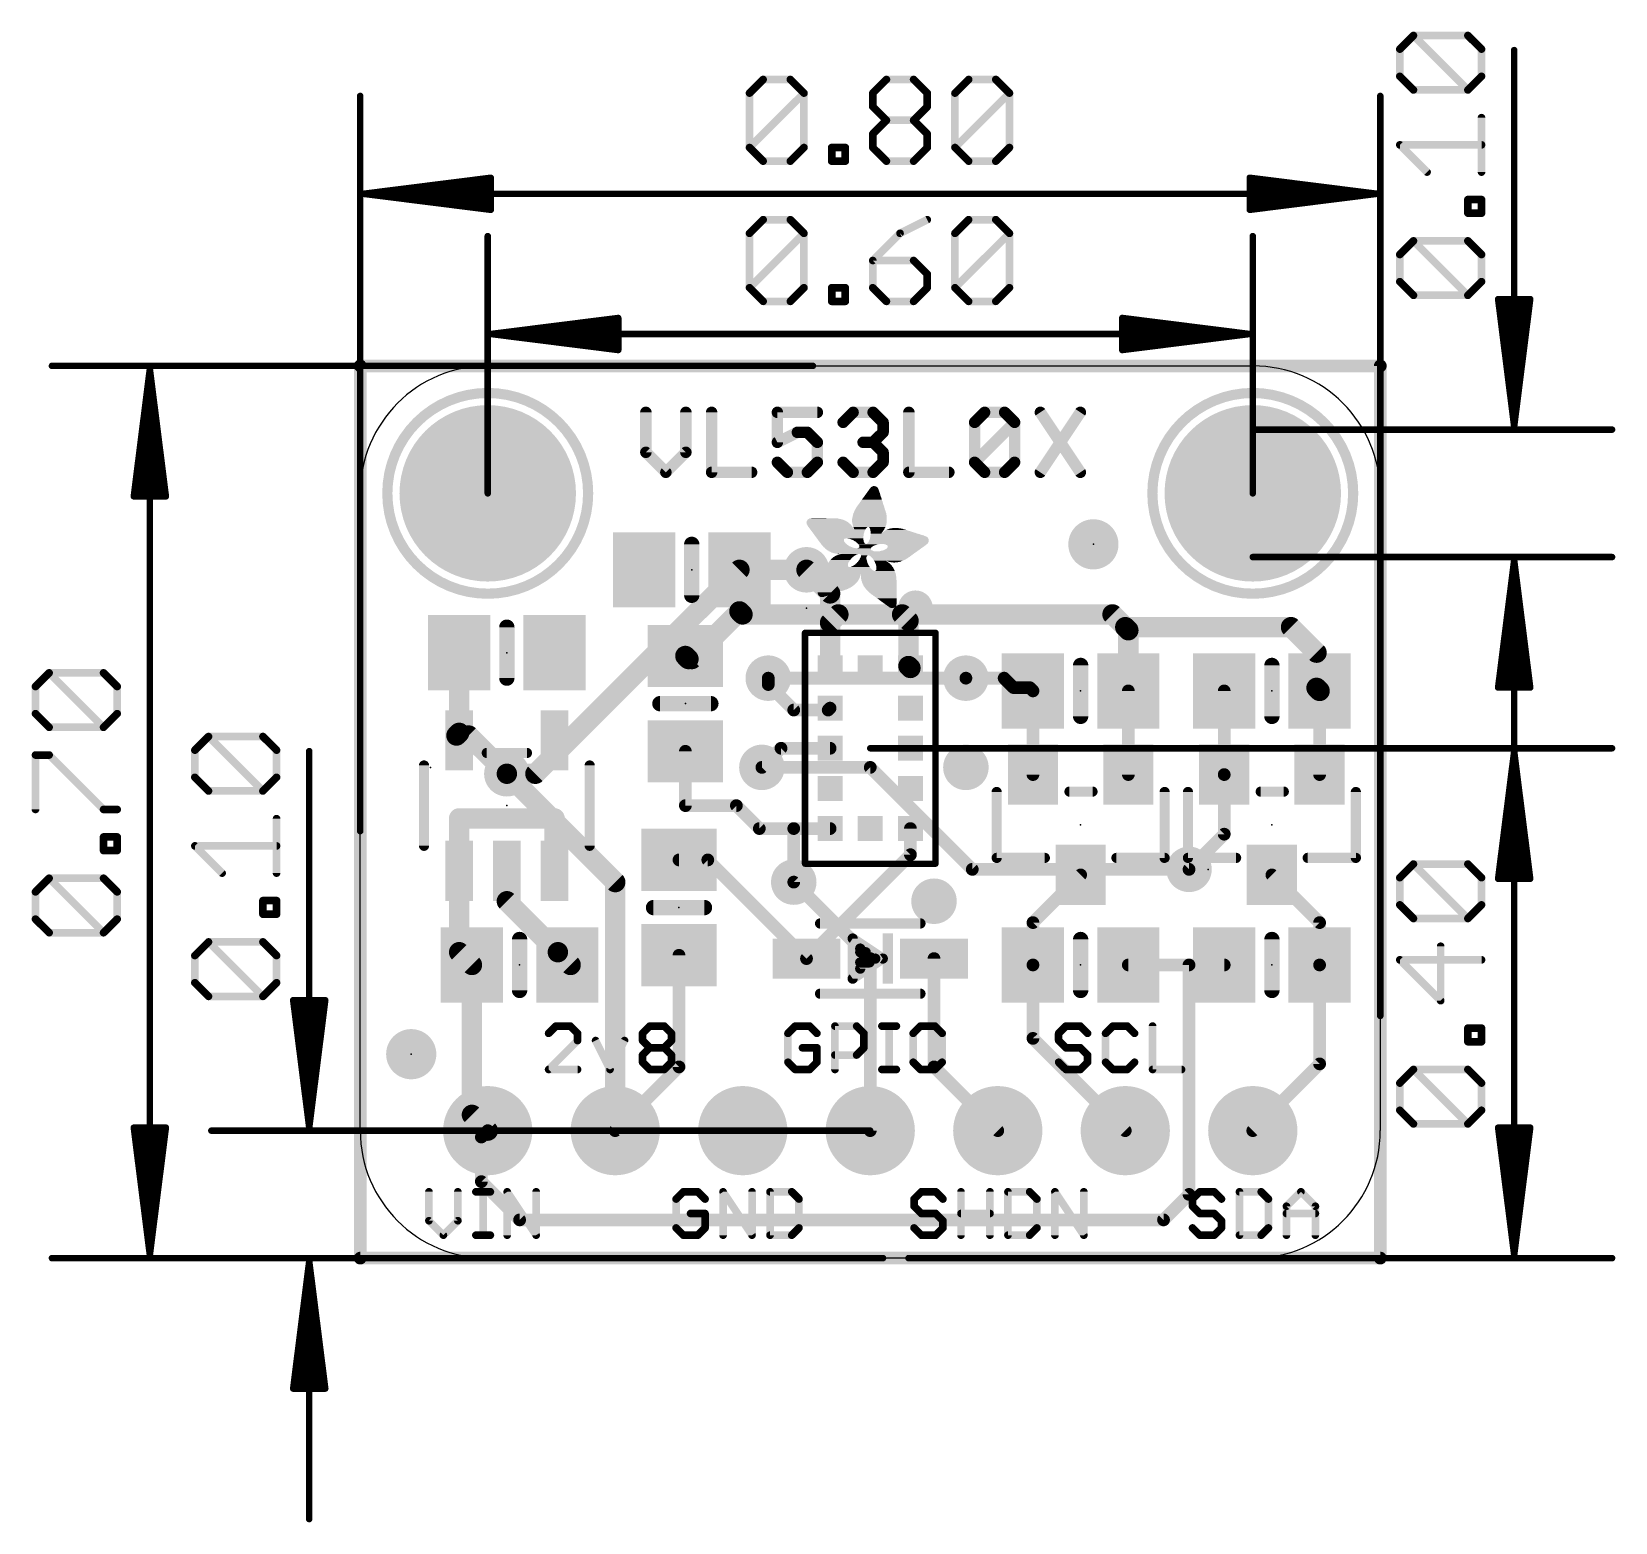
# Model space of a CAD drawing. Extents: x -6.5 to 25, y -5.3 to 24.4.
import ezdxf

# ---------------------------------------------------------------- set-up
doc = ezdxf.new("R2010")
doc.units = 0
for name, color, linetype in [('1', 12, 'CONTINUOUS'), ('16', 132, 'CONTINUOUS'), ('17', 110, 'CONTINUOUS'), ('18', 110, 'CONTINUOUS'), ('20', 53, 'CONTINUOUS'), ('21', 40, 'CONTINUOUS'), ('23', 53, 'CONTINUOUS'), ('24', 53, 'CONTINUOUS'), ('47', 253, 'CONTINUOUS')]:
    doc.layers.add(name, color=color, linetype=linetype)

# ---------------------------------------------------------------- blocks, each defined once
blk = doc.blocks.new('RECT')
blk.add_solid([(-0.5, -0.5), (0.5, -0.5), (-0.5, 0.5), (0.5, 0.5)])
blk = doc.blocks.new('PIE')
at = {"const_width": 0.5}
blk.add_lwpolyline([(0, -0.25, 1), (0, 0.25, 1), (0, -0.25)], format="xyb", dxfattribs=at)
blk = doc.blocks.new('ROUNDP')
at = {"const_width": 0.5}
blk.add_lwpolyline([(0, -0.25, 1), (0, 0.25, 1), (0, -0.25)], format="xyb", dxfattribs=at)
blk = doc.blocks.new('ROUNDV')
at = {"const_width": 0.5}
blk.add_lwpolyline([(0, -0.25, 1), (0, 0.25, 1), (0, -0.25)], format="xyb", dxfattribs=at)

msp = doc.modelspace()

# ---------------------------------------------------------------- linework, layer by layer
at = {"layer": '1'}
for points, const_width in [([(0, 17.78), (20.32, 17.78)], 0.254), ([(0, 0), (0, 17.78)], 0.254), ([(20.32, 17.78), (20.32, 0)], 0.254), ([(7.554, 13.716), (7.554, 12.888)], 0.4064), ([(8.89, 13.716), (9.36, 13.246)], 0.4064), ([(9.36, 13.246), (9.36, 12.662)], 0.4064), ([(7.554, 12.888), (6.604, 11.938)], 0.4064), ([(7.615, 12.827), (7.554, 12.888)], 0.4064), ([(9.525, 12.827), (7.615, 12.827)], 0.4064), ([(9.36, 12.662), (9.525, 12.827)], 0.4064), ([(9.525, 12.827), (10.795, 12.827)], 0.4064), ([(10.795, 12.827), (10.922, 12.7)], 0.4064), ([(10.795, 12.827), (14.986, 12.827)], 0.4064), ([(14.986, 12.827), (15.24, 12.573)], 0.4064), ([(9.36, 11.76), (9.36, 12.662)], 0.4064), ([(10.922, 12.7), (10.922, 11.798)], 0.4064), ([(15.24, 12.573), (15.301, 12.512)], 0.4064), ([(15.24, 12.573), (18.542, 12.573)], 0.4064), ([(15.301, 12.512), (15.301, 11.303)], 0.4064), ([(18.542, 12.573), (19.05, 12.065)], 0.4064), ([(1.971, 10.4677), (1.971, 12.065)], 0.4064), ([(6.538, 11.938), (6.477, 11.999)], 0.4064), ([(6.604, 11.938), (6.538, 11.938)], 0.4064), ([(10.922, 11.798), (10.96, 11.76)], 0.4064), ([(19.05, 12.065), (19.05, 11.364)], 0.4064), ([(8.128, 11.43), (8.128, 11.557)], 0.254), ([(12.065, 11.557), (12.827, 11.557)], 0.254), ([(12.827, 11.557), (13.015, 11.369)], 0.254), ([(8.636, 10.922), (8.128, 11.43)], 0.254), ([(13.015, 11.369), (13.335, 11.369)], 0.254), ([(13.335, 11.369), (13.401, 11.303)], 0.254), ([(13.401, 9.636), (13.401, 11.303)], 0.254), ([(15.301, 9.636), (15.301, 11.303)], 0.254), ([(17.211, 9.636), (17.211, 11.303)], 0.254), ([(19.05, 11.364), (19.111, 11.303)], 0.4064), ([(19.111, 9.636), (19.111, 11.303)], 0.254), ([(9.322, 10.922), (8.636, 10.922)], 0.254), ([(9.36, 10.96), (9.322, 10.922)], 0.254), ([(1.971, 10.4677), (1.9173, 10.414)], 0.4064), ([(1.9173, 10.414), (2.159, 10.414)], 0.4064), ([(1.971, 10.3171), (1.971, 10.4677)], 0.4064), ([(2.159, 10.414), (2.921, 9.652)], 0.4064), ([(6.477, 9.017), (6.477, 10.099)], 0.254), ([(8.382, 10.16), (8.001, 9.779)], 0.254), ([(9.36, 10.16), (8.382, 10.16)], 0.254), ([(17.211, 8.448), (17.211, 9.636)], 0.254), ([(1.971, 7.7169), (1.971, 8.763)], 0.4064), ([(1.971, 8.763), (3.871, 8.763)], 0.4064), ([(3.871, 8.763), (3.871, 7.7169)], 0.4064), ([(7.493, 9.017), (6.477, 9.017)], 0.254), ([(7.95, 8.56), (7.493, 9.017)], 0.254), ([(8.636, 8.56), (7.95, 8.56)], 0.254), ([(9.36, 8.56), (8.636, 8.56)], 0.254), ([(8.636, 7.493), (8.636, 8.56)], 0.254), ([(10.96, 8.039), (10.96, 8.56)], 0.254), ([(16.51, 7.747), (17.211, 8.448)], 0.254), ([(1.971, 6.096), (1.971, 7.7169)], 0.4064), ([(2.921, 7.7169), (2.921, 7.112)], 0.4064), ([(6.924, 7.935), (6.35, 7.935)], 0.254), ([(8.89, 5.969), (6.924, 7.935)], 0.254), ([(8.89, 5.969), (10.96, 8.039)], 0.254), ([(13.401, 6.686), (14.351, 7.636)], 0.254), ([(19.111, 6.686), (18.161, 7.636)], 0.254), ([(2.921, 7.112), (3.937, 6.096)], 0.4064), ([(13.401, 5.842), (13.401, 6.686)], 0.254), ([(19.111, 5.842), (19.111, 6.686)], 0.254), ([(2.225, 5.842), (1.971, 6.096)], 0.4064), ([(2.225, 2.855), (2.225, 5.842)], 0.4064), ([(3.937, 6.096), (4.191, 5.842)], 0.4064), ([(3.937, 5.842), (3.937, 6.096)], 0.4064), ([(4.125, 5.842), (3.937, 5.842)], 0.4064), ([(6.35, 3.81), (6.35, 6.035)], 0.254), ([(11.43, 5.969), (11.43, 3.81)], 0.254), ([(13.401, 4.379), (13.401, 5.842)], 0.254), ([(15.301, 5.842), (17.211, 5.842)], 0.254), ([(15.301, 5.842), (16.51, 5.842)], 0.254), ([(16.51, 5.842), (16.51, 1.27)], 0.254), ([(19.111, 3.871), (19.111, 5.842)], 0.254), ([(15.24, 2.54), (13.401, 4.379)], 0.254), ([(5.08, 2.54), (6.35, 3.81)], 0.254), ([(11.43, 3.81), (12.7, 2.54)], 0.254), ([(17.78, 2.54), (19.111, 3.871)], 0.254), ([(2.54, 2.54), (2.225, 2.855)], 0.4064), ([(2.413, 2.413), (2.54, 2.54)], 0.254), ([(2.413, 1.524), (2.413, 2.413)], 0.254), ([(3.175, 0.762), (2.413, 1.524)], 0.254), ([(16.51, 1.27), (16.002, 0.762)], 0.254), ([(16.002, 0.762), (3.175, 0.762)], 0.254), ([(20.32, 0), (0, 0)], 0.254)]:
    msp.add_lwpolyline(points, dxfattribs=dict(at, const_width=const_width))
for points, const_width in [([(0, 17.8435, 1), (0, 17.7165)], 0.127), ([(0.0635, 17.78, 1), (-0.0635, 17.78)], 0.127), ([(20.3835, 17.78, 1), (20.2565, 17.78)], 0.127), ([(20.32, 17.7165, 1), (20.32, 17.8435)], 0.127), ([(7.6556, 13.716, 1), (7.4524, 13.716)], 0.2032), ([(8.9618, 13.7878, 1), (8.8182, 13.6442)], 0.2032), ([(9.4616, 13.246, 1), (9.2584, 13.246)], 0.2032), ([(9.2882, 13.1742, 1), (9.4318, 13.3178)], 0.2032), ([(7.4524, 12.888, 1), (7.6556, 12.888)], 0.2032), ([(7.6258, 12.9598, 1), (7.4822, 12.8162)], 0.2032), ([(7.6258, 12.8162, 1), (7.4822, 12.9598)], 0.2032), ([(7.615, 12.9286, 1), (7.615, 12.7254)], 0.2032), ([(7.5432, 12.7552, 1), (7.6868, 12.8988)], 0.2032), ([(9.525, 12.9286, 1), (9.525, 12.7254)], 0.2032), ([(9.5968, 12.7552, 1), (9.4532, 12.8988)], 0.2032), ([(9.525, 12.7254, 1), (9.525, 12.9286)], 0.2032), ([(10.795, 12.9286, 1), (10.795, 12.7254)], 0.2032), ([(10.8668, 12.8988, 1), (10.7232, 12.7552)], 0.2032), ([(10.795, 12.7254, 1), (10.795, 12.9286)], 0.2032), ([(15.0578, 12.8988, 1), (14.9142, 12.7552)], 0.2032), ([(14.986, 12.7254, 1), (14.986, 12.9286)], 0.2032), ([(9.4616, 12.662, 1), (9.2584, 12.662)], 0.2032), ([(9.2584, 12.662, 1), (9.4616, 12.662)], 0.2032), ([(9.2882, 12.7338, 1), (9.4318, 12.5902)], 0.2032), ([(11.0236, 12.7, 1), (10.8204, 12.7)], 0.2032), ([(10.8502, 12.6282, 1), (10.9938, 12.7718)], 0.2032), ([(15.24, 12.6746, 1), (15.24, 12.4714)], 0.2032), ([(15.3118, 12.6448, 1), (15.1682, 12.5012)], 0.2032), ([(15.1682, 12.5012, 1), (15.3118, 12.6448)], 0.2032), ([(15.4026, 12.512, 1), (15.1994, 12.512)], 0.2032), ([(15.2292, 12.4402, 1), (15.3728, 12.5838)], 0.2032), ([(18.6138, 12.6448, 1), (18.4702, 12.5012)], 0.2032), ([(18.542, 12.4714, 1), (18.542, 12.6746)], 0.2032), ([(2.0726, 12.065, 1), (1.8694, 12.065)], 0.2032), ([(6.5488, 12.0708, 1), (6.4052, 11.9272)], 0.2032), ([(6.538, 12.0396, 1), (6.538, 11.8364)], 0.2032), ([(6.4662, 11.8662, 1), (6.6098, 12.0098)], 0.2032), ([(6.5322, 12.0098, 1), (6.6758, 11.8662)], 0.2032), ([(6.604, 11.8364, 1), (6.604, 12.0396)], 0.2032), ([(10.9938, 11.8698, 1), (10.8502, 11.7262)], 0.2032), ([(19.1516, 12.065, 1), (18.9484, 12.065)], 0.2032), ([(18.9782, 11.9932, 1), (19.1218, 12.1368)], 0.2032), ([(8.1915, 11.557, 1), (8.0645, 11.557)], 0.127), ([(9.2584, 11.76, 1), (9.4616, 11.76)], 0.2032), ([(10.8204, 11.798, 1), (11.0236, 11.798)], 0.2032), ([(10.8882, 11.6882, 1), (11.0318, 11.8318)], 0.2032), ([(12.065, 11.6205, 1), (12.065, 11.4935)], 0.127), ([(12.8719, 11.6019, 1), (12.7821, 11.5121)], 0.127), ([(12.827, 11.4935, 1), (12.827, 11.6205)], 0.127), ([(8.1729, 11.4749, 1), (8.0831, 11.3851)], 0.127), ([(8.0645, 11.43, 1), (8.1915, 11.43)], 0.127), ([(13.015, 11.4325, 1), (13.015, 11.3055)], 0.127), ([(12.9701, 11.3241, 1), (13.0599, 11.4139)], 0.127), ([(13.3799, 11.4139, 1), (13.2901, 11.3241)], 0.127), ([(13.335, 11.3055, 1), (13.335, 11.4325)], 0.127), ([(13.4645, 11.303, 1), (13.3375, 11.303)], 0.127), ([(13.3561, 11.2581, 1), (13.4459, 11.3479)], 0.127), ([(15.1994, 11.303, 1), (15.4026, 11.303)], 0.2032), ([(15.3645, 11.303, 1), (15.2375, 11.303)], 0.127), ([(17.2745, 11.303, 1), (17.1475, 11.303)], 0.127), ([(18.9484, 11.364, 1), (19.1516, 11.364)], 0.2032), ([(19.1218, 11.4358, 1), (18.9782, 11.2922)], 0.2032), ([(19.0392, 11.2312, 1), (19.1828, 11.3748)], 0.2032), ([(19.1745, 11.303, 1), (19.0475, 11.303)], 0.127), ([(8.636, 10.9855, 1), (8.636, 10.8585)], 0.127), ([(9.4049, 10.9151, 1), (9.3151, 11.0049)], 0.127), ([(9.322, 10.8585, 1), (9.322, 10.9855)], 0.127), ([(8.5911, 10.8771, 1), (8.6809, 10.9669)], 0.127), ([(9.2771, 10.9669, 1), (9.3669, 10.8771)], 0.127), ([(1.9173, 10.5156, 1), (1.9173, 10.3124)], 0.2032), ([(1.8454, 10.4858, 1), (1.9891, 10.3422)], 0.2032), ([(2.0726, 10.4677, 1), (1.8694, 10.4677)], 0.2032), ([(1.8694, 10.4677, 1), (2.0726, 10.4677)], 0.2032), ([(1.8694, 10.3171, 1), (2.0726, 10.3171)], 0.2032), ([(2.0428, 10.3959, 1), (1.8992, 10.5396)], 0.2032), ([(2.2308, 10.4858, 1), (2.0872, 10.3422)], 0.2032), ([(2.159, 10.3124, 1), (2.159, 10.5156)], 0.2032), ([(6.5405, 10.099, 1), (6.4135, 10.099)], 0.127), ([(8.382, 10.2235, 1), (8.382, 10.0965)], 0.127), ([(8.4269, 10.1151, 1), (8.3371, 10.2049)], 0.127), ([(9.36, 10.0965, 1), (9.36, 10.2235)], 0.127), ([(2.8492, 9.5802, 1), (2.9928, 9.7238)], 0.2032), ([(7.9561, 9.8239, 1), (8.0459, 9.7341)], 0.127), ([(13.3375, 9.636, 1), (13.4645, 9.636)], 0.127), ([(15.2375, 9.636, 1), (15.3645, 9.636)], 0.127), ([(17.2745, 9.636, 1), (17.1475, 9.636)], 0.127), ([(17.1475, 9.636, 1), (17.2745, 9.636)], 0.127), ([(19.0475, 9.636, 1), (19.1745, 9.636)], 0.127), ([(2.0726, 8.763, 1), (1.8694, 8.763)], 0.2032), ([(1.971, 8.8646, 1), (1.971, 8.6614)], 0.2032), ([(3.9726, 8.763, 1), (3.7694, 8.763)], 0.2032), ([(3.871, 8.6614, 1), (3.871, 8.8646)], 0.2032), ([(6.477, 9.0805, 1), (6.477, 8.9535)], 0.127), ([(6.4135, 9.017, 1), (6.5405, 9.017)], 0.127), ([(7.5379, 9.0619, 1), (7.4481, 8.9721)], 0.127), ([(7.493, 8.9535, 1), (7.493, 9.0805)], 0.127), ([(7.95, 8.6235, 1), (7.95, 8.4965)], 0.127), ([(7.9051, 8.5151, 1), (7.9949, 8.6049)], 0.127), ([(8.636, 8.6235, 1), (8.636, 8.4965)], 0.127), ([(8.6995, 8.56, 1), (8.5725, 8.56)], 0.127), ([(8.636, 8.4965, 1), (8.636, 8.6235)], 0.127), ([(9.36, 8.4965, 1), (9.36, 8.6235)], 0.127), ([(11.0235, 8.56, 1), (10.8965, 8.56)], 0.127), ([(17.2559, 8.4031, 1), (17.1661, 8.4929)], 0.127), ([(17.1475, 8.448, 1), (17.2745, 8.448)], 0.127), ([(2.0726, 7.7169, 1), (1.8694, 7.7169)], 0.2032), ([(3.0226, 7.7169, 1), (2.8194, 7.7169)], 0.2032), ([(6.35, 7.9985, 1), (6.35, 7.8715)], 0.127), ([(6.9689, 7.9799, 1), (6.8791, 7.8901)], 0.127), ([(6.924, 7.8715, 1), (6.924, 7.9985)], 0.127), ([(10.8965, 8.039, 1), (11.0235, 8.039)], 0.127), ([(11.0049, 7.9941, 1), (10.9151, 8.0839)], 0.127), ([(1.8694, 7.7169, 1), (2.0726, 7.7169)], 0.2032), ([(3.7694, 7.7169, 1), (3.9726, 7.7169)], 0.2032), ([(14.3959, 7.5911, 1), (14.3061, 7.6809)], 0.127), ([(16.4651, 7.7919, 1), (16.5549, 7.7021)], 0.127), ([(18.2059, 7.6809, 1), (18.1161, 7.5911)], 0.127), ([(2.9928, 7.1838, 1), (2.8492, 7.0402)], 0.2032), ([(8.5725, 7.493, 1), (8.6995, 7.493)], 0.127), ([(2.8194, 7.112, 1), (3.0226, 7.112)], 0.2032), ([(13.4645, 6.686, 1), (13.3375, 6.686)], 0.127), ([(13.3561, 6.7309, 1), (13.4459, 6.6411)], 0.127), ([(19.1745, 6.686, 1), (19.0475, 6.686)], 0.127), ([(19.0661, 6.6411, 1), (19.1559, 6.7309)], 0.127), ([(1.8694, 6.096, 1), (2.0726, 6.096)], 0.2032), ([(2.0428, 6.1678, 1), (1.8992, 6.0242)], 0.2032), ([(2.3266, 5.842, 1), (2.1234, 5.842)], 0.2032), ([(2.1532, 5.7702, 1), (2.2968, 5.9138)], 0.2032), ([(4.0386, 6.096, 1), (3.8354, 6.096)], 0.2032), ([(3.937, 5.9436, 1), (3.937, 5.7404)], 0.2032), ([(4.0088, 6.1678, 1), (3.8652, 6.0242)], 0.2032), ([(3.8652, 6.0242, 1), (4.0088, 6.1678)], 0.2032), ([(4.1192, 5.7702, 1), (4.2628, 5.9138)], 0.2032), ([(4.125, 5.7404, 1), (4.125, 5.9436)], 0.2032), ([(6.4135, 6.035, 1), (6.2865, 6.035)], 0.127), ([(8.8451, 6.0139, 1), (8.9349, 5.9241)], 0.127), ([(8.8451, 5.9241, 1), (8.9349, 6.0139)], 0.127), ([(11.4935, 5.969, 1), (11.3665, 5.969)], 0.127), ([(3.8354, 5.842, 1), (4.0386, 5.842)], 0.2032), ([(13.4645, 5.842, 1), (13.3375, 5.842)], 0.127), ([(13.3375, 5.842, 1), (13.4645, 5.842)], 0.127), ([(15.301, 5.9055, 1), (15.301, 5.7785)], 0.127), ([(15.301, 5.9055, 1), (15.301, 5.7785)], 0.127), ([(16.5735, 5.842, 1), (16.4465, 5.842)], 0.127), ([(16.51, 5.7785, 1), (16.51, 5.9055)], 0.127), ([(17.211, 5.7785, 1), (17.211, 5.9055)], 0.127), ([(19.1745, 5.842, 1), (19.0475, 5.842)], 0.127), ([(19.0475, 5.842, 1), (19.1745, 5.842)], 0.127), ([(13.4459, 4.4239, 1), (13.3561, 4.3341)], 0.127), ([(13.3375, 4.379, 1), (13.4645, 4.379)], 0.127), ([(6.2865, 3.81, 1), (6.4135, 3.81)], 0.127), ([(6.3949, 3.7651, 1), (6.3051, 3.8549)], 0.127), ([(11.4749, 3.8549, 1), (11.3851, 3.7651)], 0.127), ([(11.3665, 3.81, 1), (11.4935, 3.81)], 0.127), ([(19.0475, 3.871, 1), (19.1745, 3.871)], 0.127), ([(19.1559, 3.8261, 1), (19.0661, 3.9159)], 0.127), ([(2.1234, 2.855, 1), (2.3266, 2.855)], 0.2032), ([(2.2968, 2.9268, 1), (2.1532, 2.7832)], 0.2032), ([(2.4765, 2.413, 1), (2.3495, 2.413)], 0.127), ([(2.4682, 2.4682, 1), (2.6118, 2.6118)], 0.2032), ([(2.5849, 2.4951, 1), (2.4951, 2.5849)], 0.127), ([(5.0351, 2.5849, 1), (5.1249, 2.4951)], 0.127), ([(12.6551, 2.4951, 1), (12.7449, 2.5849)], 0.127), ([(15.1951, 2.4951, 1), (15.2849, 2.5849)], 0.127), ([(17.7351, 2.5849, 1), (17.8249, 2.4951)], 0.127), ([(2.3681, 2.4579, 1), (2.4579, 2.3681)], 0.127), ([(2.4579, 1.5689, 1), (2.3681, 1.4791)], 0.127), ([(2.3495, 1.524, 1), (2.4765, 1.524)], 0.127), ([(16.4465, 1.27, 1), (16.5735, 1.27)], 0.127), ([(16.5549, 1.2251, 1), (16.4651, 1.3149)], 0.127), ([(3.175, 0.8255, 1), (3.175, 0.6985)], 0.127), ([(3.1301, 0.7171, 1), (3.2199, 0.8069)], 0.127), ([(15.9571, 0.8069, 1), (16.0469, 0.7171)], 0.127), ([(16.002, 0.6985, 1), (16.002, 0.8255)], 0.127), ([(0, 0.0635, 1), (0, -0.0635)], 0.127), ([(-0.0635, 0, 1), (0.0635, 0)], 0.127), ([(20.2565, 0, 1), (20.3835, 0)], 0.127), ([(20.32, -0.0635, 1), (20.32, 0.0635)], 0.127)]:
    msp.add_lwpolyline(points, format="xyb", dxfattribs=dict(at, const_width=const_width))
at = {"layer": '16'}
for points, const_width in [([(0, 17.78), (20.32, 17.78)], 0.254), ([(0, 0), (0, 17.78)], 0.254), ([(20.32, 17.78), (20.32, 0)], 0.254), ([(3.49, 9.652), (7.554, 13.716)], 0.4064), ([(7.554, 13.716), (8.89, 13.716)], 0.4064), ([(8.128, 11.557), (12.065, 11.557)], 0.254), ([(2.921, 9.652), (5.08, 7.493)], 0.4064), ([(2.921, 9.652), (3.49, 9.652)], 0.4064), ([(8.001, 9.779), (10.16, 9.779)], 0.254), ([(10.16, 9.779), (12.192, 7.747)], 0.254), ([(5.08, 7.493), (5.08, 2.54)], 0.4064), ([(10.16, 5.969), (8.636, 7.493)], 0.254), ([(12.192, 7.747), (16.51, 7.747)], 0.254), ([(10.16, 2.54), (10.16, 5.969)], 0.254), ([(20.32, 0), (0, 0)], 0.254)]:
    msp.add_lwpolyline(points, dxfattribs=dict(at, const_width=const_width))
for points, const_width in [([(0, 17.8435, 1), (0, 17.7165)], 0.127), ([(0.0635, 17.78, 1), (-0.0635, 17.78)], 0.127), ([(20.3835, 17.78, 1), (20.2565, 17.78)], 0.127), ([(20.32, 17.7165, 1), (20.32, 17.8435)], 0.127), ([(7.554, 13.8176, 1), (7.554, 13.6144)], 0.2032), ([(7.6258, 13.6442, 1), (7.4822, 13.7878)], 0.2032), ([(8.89, 13.6144, 1), (8.89, 13.8176)], 0.2032), ([(8.128, 11.6205, 1), (8.128, 11.4935)], 0.127), ([(12.065, 11.4935, 1), (12.065, 11.6205)], 0.127), ([(2.921, 9.7536, 1), (2.921, 9.5504)], 0.2032), ([(2.9928, 9.7238, 1), (2.8492, 9.5802)], 0.2032), ([(3.4182, 9.7238, 1), (3.5618, 9.5802)], 0.2032), ([(3.49, 9.5504, 1), (3.49, 9.7536)], 0.2032), ([(8.001, 9.8425, 1), (8.001, 9.7155)], 0.127), ([(10.2049, 9.8239, 1), (10.1151, 9.7341)], 0.127), ([(10.16, 9.7155, 1), (10.16, 9.8425)], 0.127), ([(5.1816, 7.493, 1), (4.9784, 7.493)], 0.2032), ([(5.0082, 7.4212, 1), (5.1518, 7.5648)], 0.2032), ([(8.6809, 7.5379, 1), (8.5911, 7.4481)], 0.127), ([(12.192, 7.8105, 1), (12.192, 7.6835)], 0.127), ([(12.1471, 7.7021, 1), (12.2369, 7.7919)], 0.127), ([(16.51, 7.6835, 1), (16.51, 7.8105)], 0.127), ([(10.2235, 5.969, 1), (10.0965, 5.969)], 0.127), ([(10.1151, 5.9241, 1), (10.2049, 6.0139)], 0.127), ([(4.9784, 2.54, 1), (5.1816, 2.54)], 0.2032), ([(10.0965, 2.54, 1), (10.2235, 2.54)], 0.127), ([(0, 0.0635, 1), (0, -0.0635)], 0.127), ([(-0.0635, 0, 1), (0.0635, 0)], 0.127), ([(20.2565, 0, 1), (20.3835, 0)], 0.127), ([(20.32, -0.0635, 1), (20.32, 0.0635)], 0.127)]:
    msp.add_lwpolyline(points, format="xyb", dxfattribs=dict(at, const_width=const_width))
at = {"layer": '20'}
for p, q in [((2.54, 17.78), (17.78, 17.78)), ((0, 2.54), (0, 15.24)), ((20.32, 15.24), (20.32, 2.54)), ((17.78, 0), (2.54, 0))]:
    msp.add_line(p, q, dxfattribs=at)
for centre, start, end in [((2.54, 15.24), 90, 180), ((17.78, 15.24), 0, 90), ((2.54, 2.54), 180, 270), ((17.78, 2.54), 270, 0)]:
    msp.add_arc(centre, 2.54, start, end, dxfattribs=at)
at = {"layer": '21'}
for points, const_width in [([(2.54, 13.24, 1), (2.54, 17.24, 1), (2.54, 13.24)], 0.2032), ([(17.78, 13.24, 1), (17.78, 17.24, 1), (17.78, 13.24)], 0.2032), ([(5.7474, 16.8539, 1), (5.6331, 16.8539)], 0.1143), ([(6.544, 16.8539, 1), (6.4297, 16.8539)], 0.1143), ([(7.0571, 16.8539, 1), (6.9428, 16.8539)], 0.1143), ([(8.3097, 16.9111, 1), (8.3097, 16.7968)], 0.1143), ([(8.3669, 16.8539, 1), (8.2526, 16.8539)], 0.1143), ([(9.1063, 16.7968, 1), (9.1063, 16.9111)], 0.1143), ([(9.579, 16.6952, 1), (9.6598, 16.6144)], 0.1143), ([(9.8186, 16.9111, 1), (9.8186, 16.7968)], 0.1143), ([(9.859, 16.8135, 1), (9.7782, 16.8943)], 0.1143), ([(10.2573, 16.8943, 1), (10.1764, 16.8135)], 0.1143), ([(10.2168, 16.7968, 1), (10.2168, 16.9111)], 0.1143), ([(10.4731, 16.6548, 1), (10.3588, 16.6548)], 0.1143), ([(10.3756, 16.6144, 1), (10.4564, 16.6952)], 0.1143), ([(10.9863, 16.8539, 1), (10.872, 16.8539)], 0.1143), ([(12.296, 16.6548, 1), (12.1817, 16.6548)], 0.1143), ([(12.1985, 16.6952, 1), (12.2793, 16.6144)], 0.1143), ([(12.438, 16.9111, 1), (12.438, 16.7968)], 0.1143), ([(12.4784, 16.8135, 1), (12.3976, 16.8943)], 0.1143), ([(12.8767, 16.8943, 1), (12.7959, 16.8135)], 0.1143), ([(12.8363, 16.7968, 1), (12.8363, 16.9111)], 0.1143), ([(13.0926, 16.6548, 1), (12.9783, 16.6548)], 0.1143), ([(13.0758, 16.6144, 1), (12.995, 16.6952)], 0.1143), ([(12.995, 16.6144, 1), (13.0758, 16.6952)], 0.1143), ([(13.5962, 16.8856, 1), (13.5011, 16.8222)], 0.1143), ([(14.3927, 16.8222, 1), (14.2976, 16.8856)], 0.1143), ([(8.708, 16.5128, 1), (8.708, 16.3985)], 0.1143), ([(8.7335, 16.4045, 1), (8.6824, 16.5068)], 0.1143), ([(8.9475, 16.4961, 1), (8.8667, 16.4152)], 0.1143), ([(8.9071, 16.3985, 1), (8.9071, 16.5128)], 0.1143), ([(10.3588, 16.4556, 1), (10.4731, 16.4556)], 0.1143), ([(10.4564, 16.4152, 1), (10.3756, 16.4961)], 0.1143), ([(5.7307, 16.0978, 1), (5.6498, 16.017)], 0.1143), ([(5.6331, 16.0574, 1), (5.7474, 16.0574)], 0.1143), ([(6.4297, 16.0574, 1), (6.544, 16.0574)], 0.1143), ([(6.5272, 16.017, 1), (6.4464, 16.0978)], 0.1143), ([(8.2841, 16.3076, 1), (8.3353, 16.2054)], 0.1143), ([(8.2526, 16.2565, 1), (8.3669, 16.2565)], 0.1143), ([(9.1634, 16.2565, 1), (9.0491, 16.2565)], 0.1143), ([(9.0658, 16.2161, 1), (9.1467, 16.2969)], 0.1143), ([(10.0177, 16.3137, 1), (10.0177, 16.1994)], 0.1143), ([(10.2573, 16.2969, 1), (10.1764, 16.2161)], 0.1143), ([(10.1764, 16.2969, 1), (10.2573, 16.2161)], 0.1143), ([(10.2168, 16.1994, 1), (10.2168, 16.3137)], 0.1143), ([(10.4731, 16.0574, 1), (10.3588, 16.0574)], 0.1143), ([(10.3756, 16.017, 1), (10.4564, 16.0978)], 0.1143), ([(7, 15.7163, 1), (7, 15.602)], 0.1143), ([(7.7965, 15.602, 1), (7.7965, 15.7163)], 0.1143), ([(8.3501, 15.8986, 1), (8.2693, 15.8178)], 0.1143), ([(8.5088, 15.7163, 1), (8.5088, 15.602)], 0.1143), ([(8.9071, 15.602, 1), (8.9071, 15.7163)], 0.1143), ([(9.0491, 15.8582, 1), (9.1634, 15.8582)], 0.1143), ([(9.1467, 15.8178, 1), (9.0658, 15.8986)], 0.1143), ([(9.6598, 15.8986, 1), (9.579, 15.8178)], 0.1143), ([(9.8186, 15.7163, 1), (9.8186, 15.602)], 0.1143), ([(10.2168, 15.602, 1), (10.2168, 15.7163)], 0.1143), ([(10.3588, 15.8582, 1), (10.4731, 15.8582)], 0.1143), ([(10.4564, 15.8178, 1), (10.3756, 15.8986)], 0.1143), ([(10.9292, 15.7163, 1), (10.9292, 15.602)], 0.1143), ([(11.7257, 15.602, 1), (11.7257, 15.7163)], 0.1143), ([(12.1817, 15.8582, 1), (12.296, 15.8582)], 0.1143), ([(12.2793, 15.8986, 1), (12.1985, 15.8178)], 0.1143), ([(12.1985, 15.8986, 1), (12.2793, 15.8178)], 0.1143), ([(12.438, 15.7163, 1), (12.438, 15.602)], 0.1143), ([(12.8363, 15.602, 1), (12.8363, 15.7163)], 0.1143), ([(12.9783, 15.8582, 1), (13.0926, 15.8582)], 0.1143), ([(13.0758, 15.8178, 1), (12.995, 15.8986)], 0.1143), ([(6.0481, 15.6995, 1), (6.1289, 15.6187)], 0.1143), ([(6.0481, 15.6187, 1), (6.1289, 15.6995)], 0.1143), ([(6.9428, 15.6591, 1), (7.0571, 15.6591)], 0.1143), ([(8.4684, 15.6187, 1), (8.5493, 15.6995)], 0.1143), ([(8.8667, 15.6995, 1), (8.9475, 15.6187)], 0.1143), ([(9.7782, 15.6187, 1), (9.859, 15.6995)], 0.1143), ([(10.1764, 15.6995, 1), (10.2573, 15.6187)], 0.1143), ([(10.872, 15.6591, 1), (10.9863, 15.6591)], 0.1143), ([(12.3976, 15.6187, 1), (12.4784, 15.6995)], 0.1143), ([(12.7959, 15.6995, 1), (12.8767, 15.6187)], 0.1143), ([(13.5011, 15.6908, 1), (13.5962, 15.6274)], 0.1143), ([(14.2976, 15.6274, 1), (14.3927, 15.6908)], 0.1143), ([(6.6802, 14.224, 1), (6.5278, 14.224)], 0.1524), ([(6.5278, 13.208, 1), (6.6802, 13.208)], 0.1524), ([(11.06, 12.8186, 1), (11.06, 13.1014, 1), (11.06, 12.8186)], 0.4064), ([(2.9972, 12.573, 1), (2.8448, 12.573)], 0.1524), ([(8.86, 12.4918, 1), (8.86, 12.4283)], 0.0635), ([(8.8918, 12.46, 1), (8.8283, 12.46)], 0.0635), ([(11.4918, 12.46, 1), (11.4283, 12.46)], 0.0635), ([(11.46, 12.4283, 1), (11.46, 12.4918)], 0.0635), ([(14.4272, 11.811, 1), (14.2748, 11.811)], 0.1524), ([(18.2372, 11.811, 1), (18.0848, 11.811)], 0.1524), ([(2.8448, 11.557, 1), (2.9972, 11.557)], 0.1524), ([(5.969, 11.1252, 1), (5.969, 10.9728)], 0.1524), ([(6.985, 10.9728, 1), (6.985, 11.1252)], 0.1524), ([(14.2748, 10.795, 1), (14.4272, 10.795)], 0.1524), ([(18.0848, 10.795, 1), (18.2372, 10.795)], 0.1524), ([(2.521, 10.1178, 1), (2.521, 10.0162)], 0.1016), ([(3.321, 10.0162, 1), (3.321, 10.1178)], 0.1016), ([(1.3218, 9.817, 1), (1.2202, 9.817)], 0.1016), ([(4.6218, 9.817, 1), (4.5202, 9.817)], 0.1016), ([(12.7294, 9.2884, 1), (12.6278, 9.2884)], 0.1016), ([(14.1286, 9.3472, 1), (14.1286, 9.2456)], 0.1016), ([(14.5874, 9.2456, 1), (14.5874, 9.3472)], 0.1016), ([(16.0742, 9.2884, 1), (15.9726, 9.2884)], 0.1016), ([(16.5394, 9.2884, 1), (16.4378, 9.2884)], 0.1016), ([(17.9386, 9.3472, 1), (17.9386, 9.2456)], 0.1016), ([(18.3974, 9.2456, 1), (18.3974, 9.3472)], 0.1016), ([(19.8842, 9.2884, 1), (19.7826, 9.2884)], 0.1016), ([(1.2202, 8.217, 1), (1.3218, 8.217)], 0.1016), ([(4.5202, 8.217, 1), (4.6218, 8.217)], 0.1016), ([(8.86, 7.8918, 1), (8.86, 7.8283)], 0.0635), ([(8.8283, 7.86, 1), (8.8918, 7.86)], 0.0635), ([(11.4283, 7.86, 1), (11.4918, 7.86)], 0.0635), ([(11.46, 7.8283, 1), (11.46, 7.8918)], 0.0635), ([(12.6786, 8.0264, 1), (12.6786, 7.9248)], 0.1016), ([(12.6278, 7.9756, 1), (12.7294, 7.9756)], 0.1016), ([(13.6374, 7.9248, 1), (13.6374, 8.0264)], 0.1016), ([(15.0646, 8.0264, 1), (15.0646, 7.9248)], 0.1016), ([(15.9726, 7.9756, 1), (16.0742, 7.9756)], 0.1016), ([(16.0234, 7.9248, 1), (16.0234, 8.0264)], 0.1016), ([(16.4886, 8.0264, 1), (16.4886, 7.9248)], 0.1016), ([(16.4378, 7.9756, 1), (16.5394, 7.9756)], 0.1016), ([(17.4474, 7.9248, 1), (17.4474, 8.0264)], 0.1016), ([(18.8746, 8.0264, 1), (18.8746, 7.9248)], 0.1016), ([(19.7826, 7.9756, 1), (19.8842, 7.9756)], 0.1016), ([(19.8334, 7.9248, 1), (19.8334, 8.0264)], 0.1016), ([(5.842, 7.0612, 1), (5.842, 6.9088)], 0.1524), ([(6.858, 6.9088, 1), (6.858, 7.0612)], 0.1524), ([(9.16, 6.7198, 1), (9.16, 6.6182)], 0.1016), ([(11.16, 6.6182, 1), (11.16, 6.7198)], 0.1016), ([(3.2512, 6.35, 1), (3.0988, 6.35)], 0.1524), ([(9.8608, 6.369, 1), (9.7592, 6.369)], 0.1016), ([(9.8382, 6.4113, 1), (9.7818, 6.3267)], 0.1016), ([(14.4272, 6.35, 1), (14.2748, 6.35)], 0.1524), ([(18.2372, 6.35, 1), (18.0848, 6.35)], 0.1524), ([(10.0108, 6.169, 1), (9.9092, 6.169)], 0.1016), ([(9.9882, 6.2113, 1), (9.9318, 6.1267)], 0.1016), ([(9.96, 6.1468, 1), (9.96, 6.0452)], 0.1016), ([(9.96, 5.9436, 1), (9.96, 5.842)], 0.1016), ([(10.0695, 6.0452, 1), (10.0695, 6.1468)], 0.1016), ([(10.1457, 5.842, 1), (10.1457, 5.9436)], 0.1016), ([(10.2882, 5.9267, 1), (10.2318, 6.0113)], 0.1016), ([(10.2318, 5.9267, 1), (10.2882, 6.0113)], 0.1016), ([(10.4382, 5.9267, 1), (10.3818, 6.0113)], 0.1016), ([(10.3818, 5.9267, 1), (10.4382, 6.0113)], 0.1016), ([(9.9318, 5.8113, 1), (9.9882, 5.7267)], 0.1016), ([(9.9092, 5.769, 1), (10.0108, 5.769)], 0.1016), ([(3.0988, 5.334, 1), (3.2512, 5.334)], 0.1524), ([(9.16, 5.3198, 1), (9.16, 5.2182)], 0.1016), ([(9.7818, 5.6113, 1), (9.8382, 5.5267)], 0.1016), ([(9.7592, 5.569, 1), (9.8608, 5.569)], 0.1016), ([(11.16, 5.2182, 1), (11.16, 5.3198)], 0.1016), ([(14.2748, 5.334, 1), (14.4272, 5.334)], 0.1524), ([(18.0848, 5.334, 1), (18.2372, 5.334)], 0.1524), ([(3.726, 4.5064, 1), (3.7799, 4.4525)], 0.0762), ([(3.897, 4.6616, 1), (3.897, 4.5854)], 0.0762), ([(3.9239, 4.5966, 1), (3.87, 4.6505)], 0.0762), ([(4.212, 4.6505, 1), (4.1581, 4.5966)], 0.0762), ([(4.1851, 4.5854, 1), (4.1851, 4.6616)], 0.0762), ([(4.3672, 4.4795, 1), (4.291, 4.4795)], 0.0762), ([(4.3022, 4.4525, 1), (4.3561, 4.5064)], 0.0762), ([(5.597, 4.5064, 1), (5.6509, 4.4525)], 0.0762), ([(5.6621, 4.4795, 1), (5.5859, 4.4795)], 0.0762), ([(5.768, 4.6616, 1), (5.768, 4.5854)], 0.0762), ([(5.795, 4.5966, 1), (5.7411, 4.6505)], 0.0762), ([(6.0831, 4.6505, 1), (6.0292, 4.5966)], 0.0762), ([(6.0561, 4.5854, 1), (6.0561, 4.6616)], 0.0762), ([(6.2383, 4.4795, 1), (6.1621, 4.4795)], 0.0762), ([(6.1732, 4.4525, 1), (6.2271, 4.5064)], 0.0762), ([(8.4941, 4.5064, 1), (8.548, 4.4525)], 0.0762), ([(8.5592, 4.4795, 1), (8.483, 4.4795)], 0.0762), ([(8.6651, 4.6616, 1), (8.6651, 4.5854)], 0.0762), ([(8.6921, 4.5966, 1), (8.6382, 4.6505)], 0.0762), ([(8.9802, 4.6505, 1), (8.9263, 4.5966)], 0.0762), ([(8.9533, 4.5854, 1), (8.9533, 4.6616)], 0.0762), ([(9.0704, 4.4525, 1), (9.1242, 4.5064)], 0.0762), ([(9.4947, 4.6235, 1), (9.4185, 4.6235)], 0.0762), ([(9.4566, 4.6616, 1), (9.4566, 4.5854)], 0.0762), ([(9.9157, 4.6505, 1), (9.8618, 4.5966)], 0.0762), ([(9.8888, 4.5854, 1), (9.8888, 4.6616)], 0.0762), ([(10.0709, 4.4795, 1), (9.9947, 4.4795)], 0.0762), ([(10.0059, 4.4525, 1), (10.0598, 4.5064)], 0.0762), ([(10.3921, 4.6616, 1), (10.3921, 4.5854)], 0.0762), ([(10.5743, 4.6235, 1), (10.4981, 4.6235)], 0.0762), ([(10.6802, 4.5854, 1), (10.6802, 4.6616)], 0.0762), ([(11.0539, 4.4795, 1), (10.9777, 4.4795)], 0.0762), ([(10.9889, 4.5064, 1), (11.0427, 4.4525)], 0.0762), ([(11.1599, 4.6616, 1), (11.1599, 4.5854)], 0.0762), ([(11.1868, 4.5966, 1), (11.1329, 4.6505)], 0.0762), ([(11.4749, 4.6505, 1), (11.421, 4.5966)], 0.0762), ([(11.448, 4.5854, 1), (11.448, 4.6616)], 0.0762), ([(11.6301, 4.4795, 1), (11.5539, 4.4795)], 0.0762), ([(11.5651, 4.4525, 1), (11.619, 4.5064)], 0.0762), ([(13.951, 4.4795, 1), (13.8748, 4.4795)], 0.0762), ([(13.886, 4.5064, 1), (13.9399, 4.4525)], 0.0762), ([(14.057, 4.6616, 1), (14.057, 4.5854)], 0.0762), ([(14.0839, 4.5966, 1), (14.03, 4.6505)], 0.0762), ([(14.372, 4.6505, 1), (14.3181, 4.5966)], 0.0762), ([(14.3451, 4.5854, 1), (14.3451, 4.6616)], 0.0762), ([(14.4622, 4.4525, 1), (14.5161, 4.5064)], 0.0762), ([(14.8865, 4.4795, 1), (14.8103, 4.4795)], 0.0762), ([(14.8215, 4.5064, 1), (14.8754, 4.4525)], 0.0762), ([(14.9925, 4.6616, 1), (14.9925, 4.5854)], 0.0762), ([(15.0194, 4.5966, 1), (14.9656, 4.6505)], 0.0762), ([(15.3076, 4.6505, 1), (15.2537, 4.5966)], 0.0762), ([(15.2806, 4.5854, 1), (15.2806, 4.6616)], 0.0762), ([(15.3977, 4.4525, 1), (15.4516, 4.5064)], 0.0762), ([(15.8221, 4.6235, 1), (15.7459, 4.6235)], 0.0762), ([(4.291, 4.3354, 1), (4.3672, 4.3354)], 0.0762), ([(4.3561, 4.3085, 1), (4.3022, 4.3624)], 0.0762), ([(4.7225, 4.3525, 1), (4.6544, 4.3184)], 0.0762), ([(5.2987, 4.3184, 1), (5.2306, 4.3525)], 0.0762), ([(5.6509, 4.3624, 1), (5.597, 4.3085)], 0.0762), ([(5.597, 4.0743, 1), (5.6509, 4.0204)], 0.0762), ([(5.5859, 4.3354, 1), (5.6621, 4.3354)], 0.0762), ([(5.6621, 4.0473, 1), (5.5859, 4.0473)], 0.0762), ([(5.768, 4.2295, 1), (5.768, 4.1533)], 0.0762), ([(5.795, 4.1644, 1), (5.7411, 4.2183)], 0.0762), ([(5.7411, 4.1644, 1), (5.795, 4.2183)], 0.0762), ([(6.0831, 4.2183, 1), (6.0292, 4.1644)], 0.0762), ([(6.0292, 4.2183, 1), (6.0831, 4.1644)], 0.0762), ([(6.0561, 4.1533, 1), (6.0561, 4.2295)], 0.0762), ([(6.1621, 4.3354, 1), (6.2383, 4.3354)], 0.0762), ([(6.2383, 4.0473, 1), (6.1621, 4.0473)], 0.0762), ([(6.2271, 4.3085, 1), (6.1732, 4.3624)], 0.0762), ([(6.1732, 4.0204, 1), (6.2271, 4.0743)], 0.0762), ([(8.8092, 4.2295, 1), (8.8092, 4.1533)], 0.0762), ([(9.1354, 4.1914, 1), (9.0592, 4.1914)], 0.0762), ([(9.0973, 4.1533, 1), (9.0973, 4.2295)], 0.0762), ([(9.4566, 4.0854, 1), (9.4566, 4.0092)], 0.0762), ([(9.8618, 4.0743, 1), (9.9157, 4.0204)], 0.0762), ([(9.8888, 4.0092, 1), (9.8888, 4.0854)], 0.0762), ([(9.9947, 4.1914, 1), (10.0709, 4.1914)], 0.0762), ([(10.0598, 4.1644, 1), (10.0059, 4.2183)], 0.0762), ([(13.9399, 4.3624, 1), (13.886, 4.3085)], 0.0762), ([(13.8748, 4.3354, 1), (13.951, 4.3354)], 0.0762), ([(14.057, 4.2295, 1), (14.057, 4.1533)], 0.0762), ([(14.03, 4.1644, 1), (14.0839, 4.2183)], 0.0762), ([(14.372, 4.2183, 1), (14.3181, 4.1644)], 0.0762), ([(14.3451, 4.1533, 1), (14.3451, 4.2295)], 0.0762), ([(14.5272, 4.0473, 1), (14.451, 4.0473)], 0.0762), ([(14.4622, 4.0204, 1), (14.5161, 4.0743)], 0.0762), ([(3.7529, 3.7973, 1), (3.7529, 3.7211)], 0.0762), ([(3.726, 3.7861, 1), (3.7799, 3.7323)], 0.0762), ([(4.3291, 3.7211, 1), (4.3291, 3.7973)], 0.0762), ([(4.9425, 3.7762, 1), (5.0106, 3.7422)], 0.0762), ([(4.9425, 3.7422, 1), (5.0106, 3.7762)], 0.0762), ([(5.6509, 3.9302, 1), (5.597, 3.8763)], 0.0762), ([(5.5859, 3.9033, 1), (5.6621, 3.9033)], 0.0762), ([(5.768, 3.7973, 1), (5.768, 3.7211)], 0.0762), ([(5.7411, 3.7323, 1), (5.795, 3.7861)], 0.0762), ([(6.0292, 3.7861, 1), (6.0831, 3.7323)], 0.0762), ([(6.0561, 3.7211, 1), (6.0561, 3.7973)], 0.0762), ([(6.1621, 3.9033, 1), (6.2383, 3.9033)], 0.0762), ([(6.2271, 3.8763, 1), (6.1732, 3.9302)], 0.0762), ([(8.548, 3.9302, 1), (8.4941, 3.8763)], 0.0762), ([(8.483, 3.9033, 1), (8.5592, 3.9033)], 0.0762), ([(8.6651, 3.7973, 1), (8.6651, 3.7211)], 0.0762), ([(8.6382, 3.7323, 1), (8.6921, 3.7861)], 0.0762), ([(8.9263, 3.7861, 1), (8.9802, 3.7323)], 0.0762), ([(8.9533, 3.7211, 1), (8.9533, 3.7973)], 0.0762), ([(9.0592, 3.9033, 1), (9.1354, 3.9033)], 0.0762), ([(9.1242, 3.8763, 1), (9.0704, 3.9302)], 0.0762), ([(9.4185, 3.7592, 1), (9.4947, 3.7592)], 0.0762), ([(10.3921, 3.7973, 1), (10.3921, 3.7211)], 0.0762), ([(10.4981, 3.7592, 1), (10.5743, 3.7592)], 0.0762), ([(10.6802, 3.7211, 1), (10.6802, 3.7973)], 0.0762), ([(11.0427, 3.9302, 1), (10.9889, 3.8763)], 0.0762), ([(10.9777, 3.9033, 1), (11.0539, 3.9033)], 0.0762), ([(11.1599, 3.7973, 1), (11.1599, 3.7211)], 0.0762), ([(11.1329, 3.7323, 1), (11.1868, 3.7861)], 0.0762), ([(11.421, 3.7861, 1), (11.4749, 3.7323)], 0.0762), ([(11.448, 3.7211, 1), (11.448, 3.7973)], 0.0762), ([(11.5539, 3.9033, 1), (11.6301, 3.9033)], 0.0762), ([(11.619, 3.8763, 1), (11.5651, 3.9302)], 0.0762), ([(13.9399, 3.9302, 1), (13.886, 3.8763)], 0.0762), ([(14.057, 3.7973, 1), (14.057, 3.7211)], 0.0762), ([(14.03, 3.7323, 1), (14.0839, 3.7861)], 0.0762), ([(14.3181, 3.7861, 1), (14.372, 3.7323)], 0.0762), ([(14.3451, 3.7211, 1), (14.3451, 3.7973)], 0.0762), ([(14.451, 3.9033, 1), (14.5272, 3.9033)], 0.0762), ([(14.5161, 3.8763, 1), (14.4622, 3.9302)], 0.0762), ([(14.8754, 3.9302, 1), (14.8215, 3.8763)], 0.0762), ([(14.8103, 3.9033, 1), (14.8865, 3.9033)], 0.0762), ([(14.9925, 3.7973, 1), (14.9925, 3.7211)], 0.0762), ([(14.9656, 3.7323, 1), (15.0194, 3.7861)], 0.0762), ([(15.2537, 3.7861, 1), (15.3076, 3.7323)], 0.0762), ([(15.2806, 3.7211, 1), (15.2806, 3.7973)], 0.0762), ([(15.4516, 3.8763, 1), (15.3977, 3.9302)], 0.0762), ([(15.784, 3.7973, 1), (15.784, 3.7211)], 0.0762), ([(15.7459, 3.7592, 1), (15.8221, 3.7592)], 0.0762), ([(16.3602, 3.7211, 1), (16.3602, 3.7973)], 0.0762), ([(1.4069, 1.3215, 1), (1.3307, 1.3215)], 0.0762), ([(1.9832, 1.3215, 1), (1.907, 1.3215)], 0.0762), ([(2.3044, 1.3596, 1), (2.3044, 1.2834)], 0.0762), ([(2.4865, 1.3215, 1), (2.4103, 1.3215)], 0.0762), ([(2.5925, 1.2834, 1), (2.5925, 1.3596)], 0.0762), ([(2.9597, 1.3427, 1), (2.8963, 1.3004)], 0.0762), ([(2.9661, 1.3215, 1), (2.8899, 1.3215)], 0.0762), ([(3.5424, 1.3215, 1), (3.4662, 1.3215)], 0.0762), ([(6.437, 1.3596, 1), (6.437, 1.2834)], 0.0762), ([(6.4639, 1.2946, 1), (6.41, 1.3485)], 0.0762), ([(6.752, 1.3485, 1), (6.6981, 1.2946)], 0.0762), ([(6.7251, 1.2834, 1), (6.7251, 1.3596)], 0.0762), ([(7.2601, 1.3427, 1), (7.1967, 1.3004)], 0.0762), ([(7.2665, 1.3215, 1), (7.1903, 1.3215)], 0.0762), ([(7.8428, 1.3215, 1), (7.7666, 1.3215)], 0.0762), ([(8.2021, 1.3215, 1), (8.1259, 1.3215)], 0.0762), ([(8.164, 1.3596, 1), (8.164, 1.2834)], 0.0762), ([(8.6231, 1.3485, 1), (8.5692, 1.2946)], 0.0762), ([(8.5961, 1.2834, 1), (8.5961, 1.3596)], 0.0762), ([(11.1762, 1.3596, 1), (11.1762, 1.2834)], 0.0762), ([(11.2032, 1.2946, 1), (11.1493, 1.3485)], 0.0762), ([(11.4913, 1.3485, 1), (11.4374, 1.2946)], 0.0762), ([(11.4643, 1.2834, 1), (11.4643, 1.3596)], 0.0762), ([(12.0058, 1.3215, 1), (11.9296, 1.3215)], 0.0762), ([(12.582, 1.3215, 1), (12.5058, 1.3215)], 0.0762), ([(12.9413, 1.3215, 1), (12.8651, 1.3215)], 0.0762), ([(12.9032, 1.3596, 1), (12.9032, 1.2834)], 0.0762), ([(13.3623, 1.3485, 1), (13.3084, 1.2946)], 0.0762), ([(13.3354, 1.2834, 1), (13.3354, 1.3596)], 0.0762), ([(13.8704, 1.3427, 1), (13.807, 1.3004)], 0.0762), ([(13.8768, 1.3215, 1), (13.8006, 1.3215)], 0.0762), ([(14.453, 1.3215, 1), (14.3768, 1.3215)], 0.0762), ([(16.724, 1.3596, 1), (16.724, 1.2834)], 0.0762), ([(16.7509, 1.2946, 1), (16.697, 1.3485)], 0.0762), ([(17.039, 1.3485, 1), (16.9851, 1.2946)], 0.0762), ([(17.0121, 1.2834, 1), (17.0121, 1.3596)], 0.0762), ([(17.5535, 1.3215, 1), (17.4773, 1.3215)], 0.0762), ([(17.5154, 1.3596, 1), (17.5154, 1.2834)], 0.0762), ([(17.9746, 1.3485, 1), (17.9207, 1.2946)], 0.0762), ([(17.9476, 1.2834, 1), (17.9476, 1.3596)], 0.0762), ([(18.766, 1.3485, 1), (18.7121, 1.2946)], 0.0762), ([(18.766, 1.2946, 1), (18.7121, 1.3485)], 0.0762), ([(6.331, 1.1775, 1), (6.2548, 1.1775)], 0.0762), ([(6.266, 1.2044, 1), (6.3199, 1.1505)], 0.0762), ([(6.581, 0.9275, 1), (6.581, 0.8513)], 0.0762), ([(6.9072, 0.8894, 1), (6.831, 0.8894)], 0.0762), ([(6.8422, 1.1505, 1), (6.8961, 1.2044)], 0.0762), ([(6.8691, 0.8513, 1), (6.8691, 0.9275)], 0.0762), ([(8.7783, 1.1775, 1), (8.7021, 1.1775)], 0.0762), ([(8.7132, 1.1505, 1), (8.7671, 1.2044)], 0.0762), ([(11.0052, 1.2044, 1), (11.0591, 1.1505)], 0.0762), ([(11.0591, 1.0604, 1), (11.0052, 1.0065)], 0.0762), ([(11.0703, 1.1775, 1), (10.9941, 1.1775)], 0.0762), ([(10.9941, 1.0334, 1), (11.0703, 1.0334)], 0.0762), ([(11.1762, 0.9275, 1), (11.1762, 0.8513)], 0.0762), ([(11.1493, 0.8624, 1), (11.2032, 0.9163)], 0.0762), ([(11.4913, 0.9163, 1), (11.4374, 0.8624)], 0.0762), ([(11.4643, 0.8513, 1), (11.4643, 0.9275)], 0.0762), ([(11.5814, 1.1505, 1), (11.6353, 1.2044)], 0.0762), ([(11.9677, 0.9275, 1), (11.9677, 0.8513)], 0.0762), ([(12.5439, 0.8513, 1), (12.5439, 0.9275)], 0.0762), ([(13.5175, 1.1775, 1), (13.4413, 1.1775)], 0.0762), ([(13.4525, 1.1505, 1), (13.5064, 1.2044)], 0.0762), ([(16.618, 1.1775, 1), (16.5418, 1.1775)], 0.0762), ([(16.553, 1.2044, 1), (16.6069, 1.1505)], 0.0762), ([(16.6069, 1.0604, 1), (16.553, 1.0065)], 0.0762), ([(16.5418, 1.0334, 1), (16.618, 1.0334)], 0.0762), ([(16.724, 0.9275, 1), (16.724, 0.8513)], 0.0762), ([(16.697, 0.8624, 1), (16.7509, 0.9163)], 0.0762), ([(17.039, 0.9163, 1), (16.9851, 0.8624)], 0.0762), ([(17.0121, 0.8513, 1), (17.0121, 0.9275)], 0.0762), ([(17.1292, 1.1505, 1), (17.1831, 1.2044)], 0.0762), ([(18.1298, 1.1775, 1), (18.0536, 1.1775)], 0.0762), ([(18.0647, 1.1505, 1), (18.1186, 1.2044)], 0.0762), ([(18.424, 1.0604, 1), (18.4779, 1.0065)], 0.0762), ([(18.4891, 1.0334, 1), (18.4129, 1.0334)], 0.0762), ([(18.451, 0.9275, 1), (18.451, 0.8513)], 0.0762), ([(19.0653, 1.0334, 1), (18.9891, 1.0334)], 0.0762), ([(19.0002, 1.0065, 1), (19.0541, 1.0604)], 0.0762), ([(19.0272, 0.8513, 1), (19.0272, 0.9275)], 0.0762), ([(1.3958, 0.7723, 1), (1.3419, 0.7184)], 0.0762), ([(1.3307, 0.7453, 1), (1.4069, 0.7453)], 0.0762), ([(1.907, 0.7453, 1), (1.9832, 0.7453)], 0.0762), ([(1.972, 0.7184, 1), (1.9181, 0.7723)], 0.0762), ([(6.3199, 0.6282, 1), (6.266, 0.5743)], 0.0762), ([(6.2548, 0.6013, 1), (6.331, 0.6013)], 0.0762), ([(6.831, 0.6013, 1), (6.9072, 0.6013)], 0.0762), ([(6.8961, 0.5743, 1), (6.8422, 0.6282)], 0.0762), ([(8.7021, 0.6013, 1), (8.7783, 0.6013)], 0.0762), ([(8.7671, 0.5743, 1), (8.7132, 0.6282)], 0.0762), ([(11.0591, 0.6282, 1), (11.0052, 0.5743)], 0.0762), ([(11.6465, 0.7453, 1), (11.5703, 0.7453)], 0.0762), ([(11.5703, 0.6013, 1), (11.6465, 0.6013)], 0.0762), ([(11.5814, 0.7184, 1), (11.6353, 0.7723)], 0.0762), ([(11.6353, 0.5743, 1), (11.5814, 0.6282)], 0.0762), ([(13.4413, 0.6013, 1), (13.5175, 0.6013)], 0.0762), ([(13.5064, 0.5743, 1), (13.4525, 0.6282)], 0.0762), ([(16.6069, 0.6282, 1), (16.553, 0.5743)], 0.0762), ([(17.1942, 0.7453, 1), (17.118, 0.7453)], 0.0762), ([(17.118, 0.6013, 1), (17.1942, 0.6013)], 0.0762), ([(17.1292, 0.7184, 1), (17.1831, 0.7723)], 0.0762), ([(17.1831, 0.5743, 1), (17.1292, 0.6282)], 0.0762), ([(18.0536, 0.6013, 1), (18.1298, 0.6013)], 0.0762), ([(18.1186, 0.5743, 1), (18.0647, 0.6282)], 0.0762), ([(1.63, 0.4841, 1), (1.6839, 0.4303)], 0.0762), ([(1.63, 0.4303, 1), (1.6839, 0.4841)], 0.0762), ([(2.3044, 0.4953, 1), (2.3044, 0.4191)], 0.0762), ([(2.4103, 0.4572, 1), (2.4865, 0.4572)], 0.0762), ([(2.5925, 0.4191, 1), (2.5925, 0.4953)], 0.0762), ([(2.8899, 0.4572, 1), (2.9661, 0.4572)], 0.0762), ([(3.4662, 0.4572, 1), (3.5424, 0.4572)], 0.0762), ([(3.4726, 0.4361, 1), (3.536, 0.4783)], 0.0762), ([(6.437, 0.4953, 1), (6.437, 0.4191)], 0.0762), ([(6.41, 0.4303, 1), (6.4639, 0.4841)], 0.0762), ([(6.6981, 0.4841, 1), (6.752, 0.4303)], 0.0762), ([(6.7251, 0.4191, 1), (6.7251, 0.4953)], 0.0762), ([(7.1903, 0.4572, 1), (7.2665, 0.4572)], 0.0762), ([(7.7666, 0.4572, 1), (7.8428, 0.4572)], 0.0762), ([(7.773, 0.4361, 1), (7.8364, 0.4783)], 0.0762), ([(8.164, 0.4953, 1), (8.164, 0.4191)], 0.0762), ([(8.1259, 0.4572, 1), (8.2021, 0.4572)], 0.0762), ([(8.5692, 0.4841, 1), (8.6231, 0.4303)], 0.0762), ([(8.5961, 0.4191, 1), (8.5961, 0.4953)], 0.0762), ([(11.1762, 0.4953, 1), (11.1762, 0.4191)], 0.0762), ([(11.1493, 0.4303, 1), (11.2032, 0.4841)], 0.0762), ([(11.4374, 0.4841, 1), (11.4913, 0.4303)], 0.0762), ([(11.4643, 0.4191, 1), (11.4643, 0.4953)], 0.0762), ([(11.9296, 0.4572, 1), (12.0058, 0.4572)], 0.0762), ([(12.5058, 0.4572, 1), (12.582, 0.4572)], 0.0762), ([(12.9032, 0.4953, 1), (12.9032, 0.4191)], 0.0762), ([(12.8651, 0.4572, 1), (12.9413, 0.4572)], 0.0762), ([(13.3084, 0.4841, 1), (13.3623, 0.4303)], 0.0762), ([(13.3354, 0.4191, 1), (13.3354, 0.4953)], 0.0762), ([(13.8006, 0.4572, 1), (13.8768, 0.4572)], 0.0762), ([(14.3768, 0.4572, 1), (14.453, 0.4572)], 0.0762), ([(14.3832, 0.4361, 1), (14.4466, 0.4783)], 0.0762), ([(16.724, 0.4953, 1), (16.724, 0.4191)], 0.0762), ([(16.697, 0.4303, 1), (16.7509, 0.4841)], 0.0762), ([(16.9851, 0.4841, 1), (17.039, 0.4303)], 0.0762), ([(17.0121, 0.4191, 1), (17.0121, 0.4953)], 0.0762), ([(17.5154, 0.4953, 1), (17.5154, 0.4191)], 0.0762), ([(17.4773, 0.4572, 1), (17.5535, 0.4572)], 0.0762), ([(17.9207, 0.4841, 1), (17.9746, 0.4303)], 0.0762), ([(17.9476, 0.4191, 1), (17.9476, 0.4953)], 0.0762), ([(18.4129, 0.4572, 1), (18.4891, 0.4572)], 0.0762), ([(18.9891, 0.4572, 1), (19.0653, 0.4572)], 0.0762)]:
    msp.add_lwpolyline(points, format="xyb", dxfattribs=dict(at, const_width=const_width))
for points, const_width in [([(5.6903, 16.8539), (5.6903, 16.0574)], 0.2286), ([(6.4868, 16.0574), (6.4868, 16.8539)], 0.2286), ([(7, 16.8539), (7, 15.6591)], 0.2286), ([(9.1063, 16.8539), (8.3097, 16.8539)], 0.2286), ([(8.3097, 16.8539), (8.3097, 16.2565)], 0.2286), ([(9.6194, 16.6548), (9.8186, 16.8539)], 0.2286), ([(9.8186, 16.8539), (10.2168, 16.8539)], 0.2286), ([(10.2168, 16.8539), (10.416, 16.6548)], 0.2286), ([(10.416, 16.6548), (10.416, 16.4556)], 0.2286), ([(10.9292, 16.8539), (10.9292, 15.6591)], 0.2286), ([(12.2389, 16.6548), (12.438, 16.8539)], 0.2286), ([(12.2389, 15.8582), (12.2389, 16.6548)], 0.2286), ([(12.2389, 15.8582), (13.0354, 16.6548)], 0.2286), ([(12.438, 16.8539), (12.8363, 16.8539)], 0.2286), ([(12.8363, 16.8539), (13.0354, 16.6548)], 0.2286), ([(13.0354, 16.6548), (13.0354, 15.8582)], 0.2286), ([(13.5486, 16.8539), (14.3452, 15.6591)], 0.2286), ([(14.3452, 16.8539), (13.5486, 15.6591)], 0.2286), ([(8.3097, 16.2565), (8.708, 16.4556)], 0.2286), ([(8.708, 16.4556), (8.9071, 16.4556)], 0.2286), ([(8.9071, 16.4556), (9.1063, 16.2565)], 0.2286), ([(10.416, 16.4556), (10.2168, 16.2565)], 0.2286), ([(5.6903, 16.0574), (6.0885, 15.6591)], 0.2286), ([(6.0885, 15.6591), (6.4868, 16.0574)], 0.2286), ([(9.1063, 16.2565), (9.1063, 15.8582)], 0.2286), ([(10.2168, 16.2565), (10.0177, 16.2565)], 0.2286), ([(10.2168, 16.2565), (10.416, 16.0574)], 0.2286), ([(10.416, 16.0574), (10.416, 15.8582)], 0.2286), ([(8.5088, 15.6591), (8.3097, 15.8582)], 0.2286), ([(9.1063, 15.8582), (8.9071, 15.6591)], 0.2286), ([(9.8186, 15.6591), (9.6194, 15.8582)], 0.2286), ([(10.416, 15.8582), (10.2168, 15.6591)], 0.2286), ([(12.438, 15.6591), (12.2389, 15.8582)], 0.2286), ([(13.0354, 15.8582), (12.8363, 15.6591)], 0.2286), ([(7, 15.6591), (7.7965, 15.6591)], 0.2286), ([(8.9071, 15.6591), (8.5088, 15.6591)], 0.2286), ([(10.2168, 15.6591), (9.8186, 15.6591)], 0.2286), ([(10.9292, 15.6591), (11.7257, 15.6591)], 0.2286), ([(12.8363, 15.6591), (12.438, 15.6591)], 0.2286), ([(6.604, 13.208), (6.604, 14.224)], 0.3048), ([(2.921, 12.573), (2.921, 11.557)], 0.3048), ([(8.86, 7.86), (8.86, 12.46)], 0.127), ([(8.86, 12.46), (11.46, 12.46)], 0.127), ([(11.46, 12.46), (11.46, 7.86)], 0.127), ([(14.351, 11.811), (14.351, 10.795)], 0.3048), ([(18.161, 11.811), (18.161, 10.795)], 0.3048), ([(5.969, 11.049), (6.985, 11.049)], 0.3048), ([(2.521, 10.067), (3.321, 10.067)], 0.2032), ([(1.271, 9.817), (1.271, 8.217)], 0.2032), ([(4.571, 9.817), (4.571, 8.217)], 0.2032), ([(12.6786, 7.9756), (12.6786, 9.2884)], 0.2032), ([(14.1286, 9.2964), (14.5874, 9.2964)], 0.2032), ([(16.0234, 9.2884), (16.0234, 7.9756)], 0.2032), ([(16.4886, 7.9756), (16.4886, 9.2884)], 0.2032), ([(17.9386, 9.2964), (18.3974, 9.2964)], 0.2032), ([(19.8334, 9.2884), (19.8334, 7.9756)], 0.2032), ([(11.46, 7.86), (8.86, 7.86)], 0.127), ([(13.6374, 7.9756), (12.6786, 7.9756)], 0.2032), ([(16.0234, 7.9756), (15.0646, 7.9756)], 0.2032), ([(17.4474, 7.9756), (16.4886, 7.9756)], 0.2032), ([(19.8334, 7.9756), (18.8746, 7.9756)], 0.2032), ([(6.858, 6.985), (5.842, 6.985)], 0.3048), ([(9.16, 6.669), (11.16, 6.669)], 0.2032), ([(3.175, 6.35), (3.175, 5.334)], 0.3048), ([(9.81, 5.569), (9.81, 6.369)], 0.2032), ([(9.81, 6.369), (10.41, 5.969)], 0.2032), ([(14.351, 6.35), (14.351, 5.334)], 0.3048), ([(18.161, 5.334), (18.161, 6.35)], 0.3048), ([(10.41, 5.969), (9.81, 5.569)], 0.2032), ([(9.96, 5.769), (9.96, 6.169)], 0.2032), ([(9.96, 6.169), (10.26, 5.969)], 0.2032), ([(9.96, 6.096), (10.0695, 6.096)], 0.2032), ([(10.26, 5.969), (9.96, 5.769)], 0.2032), ([(9.96, 5.8928), (10.1457, 5.8928)], 0.2032), ([(11.16, 5.269), (9.16, 5.269)], 0.2032), ([(3.897, 4.6235), (3.7529, 4.4795)], 0.1524), ([(4.1851, 4.6235), (3.897, 4.6235)], 0.1524), ([(4.3291, 4.4795), (4.1851, 4.6235)], 0.1524), ([(4.3291, 4.3354), (4.3291, 4.4795)], 0.1524), ([(5.624, 4.4795), (5.768, 4.6235)], 0.1524), ([(5.624, 4.3354), (5.624, 4.4795)], 0.1524), ([(5.768, 4.6235), (6.0561, 4.6235)], 0.1524), ([(6.0561, 4.6235), (6.2002, 4.4795)], 0.1524), ([(6.2002, 4.4795), (6.2002, 4.3354)], 0.1524), ([(8.6651, 4.6235), (8.5211, 4.4795)], 0.1524), ([(8.5211, 4.4795), (8.5211, 3.9033)], 0.1524), ([(8.9533, 4.6235), (8.6651, 4.6235)], 0.1524), ([(9.0973, 4.4795), (8.9533, 4.6235)], 0.1524), ([(9.4566, 3.7592), (9.4566, 4.6235)], 0.1524), ([(9.4566, 4.6235), (9.8888, 4.6235)], 0.1524), ([(9.8888, 4.6235), (10.0328, 4.4795)], 0.1524), ([(10.0328, 4.4795), (10.0328, 4.1914)], 0.1524), ([(10.3921, 4.6235), (10.6802, 4.6235)], 0.1524), ([(10.5362, 3.7592), (10.5362, 4.6235)], 0.1524), ([(11.1599, 4.6235), (11.0158, 4.4795)], 0.1524), ([(11.0158, 4.4795), (11.0158, 3.9033)], 0.1524), ([(11.448, 4.6235), (11.1599, 4.6235)], 0.1524), ([(11.592, 4.4795), (11.448, 4.6235)], 0.1524), ([(11.592, 3.9033), (11.592, 4.4795)], 0.1524), ([(14.057, 4.6235), (13.9129, 4.4795)], 0.1524), ([(13.9129, 4.4795), (13.9129, 4.3354)], 0.1524), ([(14.3451, 4.6235), (14.057, 4.6235)], 0.1524), ([(14.4891, 4.4795), (14.3451, 4.6235)], 0.1524), ([(14.9925, 4.6235), (14.8484, 4.4795)], 0.1524), ([(14.8484, 4.4795), (14.8484, 3.9033)], 0.1524), ([(15.2806, 4.6235), (14.9925, 4.6235)], 0.1524), ([(15.4247, 4.4795), (15.2806, 4.6235)], 0.1524), ([(15.784, 4.6235), (15.784, 3.7592)], 0.1524), ([(3.7529, 3.7592), (4.3291, 4.3354)], 0.1524), ([(4.6884, 4.3354), (4.9766, 3.7592)], 0.1524), ([(4.9766, 3.7592), (5.2647, 4.3354)], 0.1524), ([(5.768, 4.1914), (5.624, 4.3354)], 0.1524), ([(5.624, 4.0473), (5.768, 4.1914)], 0.1524), ([(5.624, 3.9033), (5.624, 4.0473)], 0.1524), ([(5.768, 4.1914), (6.0561, 4.1914)], 0.1524), ([(6.2002, 4.3354), (6.0561, 4.1914)], 0.1524), ([(6.0561, 4.1914), (6.2002, 4.0473)], 0.1524), ([(6.2002, 4.0473), (6.2002, 3.9033)], 0.1524), ([(9.0973, 4.1914), (8.8092, 4.1914)], 0.1524), ([(9.0973, 3.9033), (9.0973, 4.1914)], 0.1524), ([(9.8888, 4.0473), (9.4566, 4.0473)], 0.1524), ([(10.0328, 4.1914), (9.8888, 4.0473)], 0.1524), ([(13.9129, 4.3354), (14.057, 4.1914)], 0.1524), ([(14.057, 4.1914), (14.3451, 4.1914)], 0.1524), ([(14.3451, 4.1914), (14.4891, 4.0473)], 0.1524), ([(14.4891, 4.0473), (14.4891, 3.9033)], 0.1524), ([(4.3291, 3.7592), (3.7529, 3.7592)], 0.1524), ([(5.768, 3.7592), (5.624, 3.9033)], 0.1524), ([(6.0561, 3.7592), (5.768, 3.7592)], 0.1524), ([(6.2002, 3.9033), (6.0561, 3.7592)], 0.1524), ([(8.5211, 3.9033), (8.6651, 3.7592)], 0.1524), ([(8.6651, 3.7592), (8.9533, 3.7592)], 0.1524), ([(8.9533, 3.7592), (9.0973, 3.9033)], 0.1524), ([(10.3921, 3.7592), (10.6802, 3.7592)], 0.1524), ([(11.0158, 3.9033), (11.1599, 3.7592)], 0.1524), ([(11.1599, 3.7592), (11.448, 3.7592)], 0.1524), ([(11.448, 3.7592), (11.592, 3.9033)], 0.1524), ([(14.057, 3.7592), (13.9129, 3.9033)], 0.1524), ([(14.3451, 3.7592), (14.057, 3.7592)], 0.1524), ([(14.4891, 3.9033), (14.3451, 3.7592)], 0.1524), ([(14.8484, 3.9033), (14.9925, 3.7592)], 0.1524), ([(14.9925, 3.7592), (15.2806, 3.7592)], 0.1524), ([(15.2806, 3.7592), (15.4247, 3.9033)], 0.1524), ([(15.784, 3.7592), (16.3602, 3.7592)], 0.1524), ([(1.3688, 1.3215), (1.3688, 0.7453)], 0.1524), ([(1.9451, 0.7453), (1.9451, 1.3215)], 0.1524), ([(2.3044, 1.3215), (2.5925, 1.3215)], 0.1524), ([(2.4484, 0.4572), (2.4484, 1.3215)], 0.1524), ([(2.928, 0.4572), (2.928, 1.3215)], 0.1524), ([(2.928, 1.3215), (3.5043, 0.4572)], 0.1524), ([(3.5043, 0.4572), (3.5043, 1.3215)], 0.1524), ([(6.437, 1.3215), (6.2929, 1.1775)], 0.1524), ([(6.7251, 1.3215), (6.437, 1.3215)], 0.1524), ([(6.8691, 1.1775), (6.7251, 1.3215)], 0.1524), ([(7.2284, 0.4572), (7.2284, 1.3215)], 0.1524), ([(7.2284, 1.3215), (7.8047, 0.4572)], 0.1524), ([(7.8047, 0.4572), (7.8047, 1.3215)], 0.1524), ([(8.164, 1.3215), (8.164, 0.4572)], 0.1524), ([(8.5961, 1.3215), (8.164, 1.3215)], 0.1524), ([(8.7402, 1.1775), (8.5961, 1.3215)], 0.1524), ([(11.1762, 1.3215), (11.0322, 1.1775)], 0.1524), ([(11.4643, 1.3215), (11.1762, 1.3215)], 0.1524), ([(11.6084, 1.1775), (11.4643, 1.3215)], 0.1524), ([(11.9677, 0.4572), (11.9677, 1.3215)], 0.1524), ([(12.5439, 1.3215), (12.5439, 0.4572)], 0.1524), ([(12.9032, 1.3215), (12.9032, 0.4572)], 0.1524), ([(13.3354, 1.3215), (12.9032, 1.3215)], 0.1524), ([(13.4794, 1.1775), (13.3354, 1.3215)], 0.1524), ([(13.8387, 0.4572), (13.8387, 1.3215)], 0.1524), ([(13.8387, 1.3215), (14.4149, 0.4572)], 0.1524), ([(14.4149, 0.4572), (14.4149, 1.3215)], 0.1524), ([(16.724, 1.3215), (16.5799, 1.1775)], 0.1524), ([(17.0121, 1.3215), (16.724, 1.3215)], 0.1524), ([(17.1561, 1.1775), (17.0121, 1.3215)], 0.1524), ([(17.5154, 1.3215), (17.5154, 0.4572)], 0.1524), ([(17.9476, 1.3215), (17.5154, 1.3215)], 0.1524), ([(18.0917, 1.1775), (17.9476, 1.3215)], 0.1524), ([(18.451, 1.0334), (18.7391, 1.3215)], 0.1524), ([(18.7391, 1.3215), (19.0272, 1.0334)], 0.1524), ([(6.2929, 1.1775), (6.2929, 0.6013)], 0.1524), ([(6.8691, 0.8894), (6.581, 0.8894)], 0.1524), ([(6.8691, 0.6013), (6.8691, 0.8894)], 0.1524), ([(8.7402, 0.6013), (8.7402, 1.1775)], 0.1524), ([(11.0322, 1.1775), (11.0322, 1.0334)], 0.1524), ([(11.0322, 1.0334), (11.1762, 0.8894)], 0.1524), ([(11.1762, 0.8894), (11.4643, 0.8894)], 0.1524), ([(11.4643, 0.8894), (11.6084, 0.7453)], 0.1524), ([(11.9677, 0.8894), (12.5439, 0.8894)], 0.1524), ([(13.4794, 0.6013), (13.4794, 1.1775)], 0.1524), ([(16.5799, 1.1775), (16.5799, 1.0334)], 0.1524), ([(16.5799, 1.0334), (16.724, 0.8894)], 0.1524), ([(16.724, 0.8894), (17.0121, 0.8894)], 0.1524), ([(17.0121, 0.8894), (17.1561, 0.7453)], 0.1524), ([(18.0917, 0.6013), (18.0917, 1.1775)], 0.1524), ([(18.451, 0.4572), (18.451, 1.0334)], 0.1524), ([(18.451, 0.8894), (19.0272, 0.8894)], 0.1524), ([(19.0272, 1.0334), (19.0272, 0.4572)], 0.1524), ([(1.3688, 0.7453), (1.657, 0.4572)], 0.1524), ([(1.657, 0.4572), (1.9451, 0.7453)], 0.1524), ([(6.2929, 0.6013), (6.437, 0.4572)], 0.1524), ([(6.7251, 0.4572), (6.8691, 0.6013)], 0.1524), ([(8.5961, 0.4572), (8.7402, 0.6013)], 0.1524), ([(11.1762, 0.4572), (11.0322, 0.6013)], 0.1524), ([(11.6084, 0.6013), (11.4643, 0.4572)], 0.1524), ([(11.6084, 0.7453), (11.6084, 0.6013)], 0.1524), ([(13.3354, 0.4572), (13.4794, 0.6013)], 0.1524), ([(16.724, 0.4572), (16.5799, 0.6013)], 0.1524), ([(17.1561, 0.6013), (17.0121, 0.4572)], 0.1524), ([(17.1561, 0.7453), (17.1561, 0.6013)], 0.1524), ([(17.9476, 0.4572), (18.0917, 0.6013)], 0.1524), ([(2.3044, 0.4572), (2.5925, 0.4572)], 0.1524), ([(6.437, 0.4572), (6.7251, 0.4572)], 0.1524), ([(8.164, 0.4572), (8.5961, 0.4572)], 0.1524), ([(11.4643, 0.4572), (11.1762, 0.4572)], 0.1524), ([(12.9032, 0.4572), (13.3354, 0.4572)], 0.1524), ([(17.0121, 0.4572), (16.724, 0.4572)], 0.1524), ([(17.5154, 0.4572), (17.9476, 0.4572)], 0.1524)]:
    msp.add_lwpolyline(points, dxfattribs=dict(at, const_width=const_width))
at = {"layer": '23'}
for p in [(2.54, 15.24), (17.78, 15.24), (14.605, 14.224), (6.604, 13.716), (8.89, 12.954), (2.921, 12.065), (6.477, 11.049), (14.351, 11.303), (18.161, 11.303), (10.16, 10.16), (2.921, 9.017), (14.351, 8.636), (18.161, 8.636), (6.35, 6.985), (3.175, 5.842), (10.16, 5.969), (14.351, 5.842), (18.161, 5.842), (1.016, 4.064), (10.16, 2.54)]:
    msp.add_point(p, dxfattribs=at)
at = {"layer": '24'}
for p in [(1.397, 9.779), (16.891, 7.747)]:
    msp.add_point(p, dxfattribs=at)
at = {"layer": '47'}
for points, const_width in [([(20.7093, 24.0926), (20.9805, 24.3637)], 0.1524), ([(20.9805, 24.3637), (22.0651, 24.3637)], 0.1524), ([(22.0651, 23.2791), (20.9805, 24.3637)], 0.1524), ([(22.0651, 24.3637), (22.3363, 24.0926)], 0.1524), ([(20.7093, 23.5503), (20.7093, 24.0926)], 0.1524), ([(22.3363, 24.0926), (22.3363, 23.5503)], 0.1524), ([(22.987, 16.575), (22.987, 24.0728)], 0.13), ([(7.7548, 23.2155), (8.026, 23.4867)], 0.1524), ([(8.026, 23.4867), (8.5683, 23.4867)], 0.1524), ([(8.5683, 23.4867), (8.8395, 23.2155)], 0.1524), ([(10.2105, 23.2155), (10.4817, 23.4867)], 0.1524), ([(10.4817, 23.4867), (11.024, 23.4867)], 0.1524), ([(11.024, 23.4867), (11.2952, 23.2155)], 0.1524), ([(11.8477, 23.2155), (12.1189, 23.4867)], 0.1524), ([(12.1189, 23.4867), (12.6612, 23.4867)], 0.1524), ([(12.6612, 23.4867), (12.9324, 23.2155)], 0.1524), ([(20.9805, 23.2791), (20.7093, 23.5503)], 0.1524), ([(22.0651, 23.2791), (20.9805, 23.2791)], 0.1524), ([(22.3363, 23.5503), (22.0651, 23.2791)], 0.1524), ([(0, 8.509), (0, 23.159)], 0.13), ([(7.7548, 22.1309), (7.7548, 23.2155)], 0.1524), ([(7.7548, 22.1309), (8.8395, 23.2155)], 0.1524), ([(8.8395, 23.2155), (8.8395, 22.1309)], 0.1524), ([(10.2105, 22.9444), (10.2105, 23.2155)], 0.1524), ([(11.2952, 23.2155), (11.2952, 22.9444)], 0.1524), ([(11.8477, 22.1309), (11.8477, 23.2155)], 0.1524), ([(11.8477, 22.1309), (12.9324, 23.2155)], 0.1524), ([(12.9324, 23.2155), (12.9324, 22.1309)], 0.1524), ([(20.32, 4.826), (20.32, 23.159)], 0.13), ([(10.4817, 22.6732), (10.2105, 22.9444)], 0.1524), ([(10.2105, 22.402), (10.4817, 22.6732)], 0.1524), ([(10.4817, 22.6732), (11.024, 22.6732)], 0.1524), ([(11.2952, 22.9444), (11.024, 22.6732)], 0.1524), ([(11.024, 22.6732), (11.2952, 22.402)], 0.1524), ([(22.3363, 21.6419), (22.3363, 22.7266)], 0.1524), ([(10.2105, 22.1309), (10.2105, 22.402)], 0.1524), ([(11.2952, 22.402), (11.2952, 22.1309)], 0.1524), ([(8.026, 21.8597), (7.7548, 22.1309)], 0.1524), ([(8.8395, 22.1309), (8.5683, 21.8597)], 0.1524), ([(9.392, 21.8597), (9.392, 22.1309)], 0.1524), ([(9.392, 22.1309), (9.6631, 22.1309)], 0.1524), ([(9.6631, 22.1309), (9.6631, 21.8597)], 0.1524), ([(10.4817, 21.8597), (10.2105, 22.1309)], 0.1524), ([(11.2952, 22.1309), (11.024, 21.8597)], 0.1524), ([(12.1189, 21.8597), (11.8477, 22.1309)], 0.1524), ([(12.9324, 22.1309), (12.6612, 21.8597)], 0.1524), ([(21.2516, 21.6419), (20.7093, 22.1843)], 0.1524), ([(20.7093, 22.1843), (22.3363, 22.1843)], 0.1524), ([(8.5683, 21.8597), (8.026, 21.8597)], 0.1524), ([(9.6631, 21.8597), (9.392, 21.8597)], 0.1524), ([(11.024, 21.8597), (10.4817, 21.8597)], 0.1524), ([(12.6612, 21.8597), (12.1189, 21.8597)], 0.1524), ([(0.065, 21.209), (2.6, 21.5282)], 0.13), ([(0.065, 21.209), (2.6, 21.469)], 0.13), ([(2.6, 21.5282), (2.6, 20.8898)], 0.13), ([(20.255, 21.209), (17.72, 21.5282)], 0.13), ([(17.72, 21.5282), (17.72, 20.8898)], 0.13), ([(20.255, 21.209), (17.72, 21.469)], 0.13), ([(0.065, 21.209), (2.6, 21.339)], 0.13), ([(0.065, 21.209), (20.255, 21.209)], 0.13), ([(2.6, 20.8898), (0.065, 21.209)], 0.13), ([(2.6, 21.079), (0.065, 21.209)], 0.13), ([(2.6, 20.949), (0.065, 21.209)], 0.13), ([(20.255, 21.209), (17.72, 21.339)], 0.13), ([(17.72, 20.8898), (20.255, 21.209)], 0.13), ([(17.72, 21.079), (20.255, 21.209)], 0.13), ([(17.72, 20.949), (20.255, 21.209)], 0.13), ([(22.0651, 20.8234), (22.0651, 21.0945)], 0.1524), ([(22.0651, 21.0945), (22.3363, 21.0945)], 0.1524), ([(22.3363, 21.0945), (22.3363, 20.8234)], 0.1524), ([(22.3363, 20.8234), (22.0651, 20.8234)], 0.1524), ([(7.7548, 20.4215), (8.026, 20.6927)], 0.1524), ([(8.026, 20.6927), (8.5683, 20.6927)], 0.1524), ([(8.5683, 20.6927), (8.8395, 20.4215)], 0.1524), ([(11.2952, 20.6927), (10.7529, 20.4215)], 0.1524), ([(11.8477, 20.4215), (12.1189, 20.6927)], 0.1524), ([(12.1189, 20.6927), (12.6612, 20.6927)], 0.1524), ([(12.6612, 20.6927), (12.9324, 20.4215)], 0.1524), ([(2.54, 15.24), (2.54, 20.365)], 0.13), ([(7.7548, 19.3369), (7.7548, 20.4215)], 0.1524), ([(7.7548, 19.3369), (8.8395, 20.4215)], 0.1524), ([(8.8395, 20.4215), (8.8395, 19.3369)], 0.1524), ([(10.7529, 20.4215), (10.2105, 19.8792)], 0.1524), ([(11.8477, 19.3369), (11.8477, 20.4215)], 0.1524), ([(11.8477, 19.3369), (12.9324, 20.4215)], 0.1524), ([(12.9324, 20.4215), (12.9324, 19.3369)], 0.1524), ([(17.78, 15.24), (17.78, 20.365)], 0.13), ([(20.7093, 19.9997), (20.9805, 20.2709)], 0.1524), ([(20.9805, 20.2709), (22.0651, 20.2709)], 0.1524), ([(22.0651, 19.1862), (20.9805, 20.2709)], 0.1524), ([(22.0651, 20.2709), (22.3363, 19.9997)], 0.1524), ([(10.2105, 19.8792), (10.2105, 19.3369)], 0.1524), ([(11.024, 19.8792), (10.2105, 19.8792)], 0.1524), ([(11.2952, 19.608), (11.024, 19.8792)], 0.1524), ([(20.7093, 19.4574), (20.7093, 19.9997)], 0.1524), ([(22.3363, 19.9997), (22.3363, 19.4574)], 0.1524), ([(11.2952, 19.3369), (11.2952, 19.608)], 0.1524), ([(8.026, 19.0657), (7.7548, 19.3369)], 0.1524), ([(8.8395, 19.3369), (8.5683, 19.0657)], 0.1524), ([(9.392, 19.0657), (9.392, 19.3369)], 0.1524), ([(9.392, 19.3369), (9.6631, 19.3369)], 0.1524), ([(9.6631, 19.3369), (9.6631, 19.0657)], 0.1524), ([(10.2105, 19.3369), (10.4817, 19.0657)], 0.1524), ([(11.024, 19.0657), (11.2952, 19.3369)], 0.1524), ([(12.1189, 19.0657), (11.8477, 19.3369)], 0.1524), ([(12.9324, 19.3369), (12.6612, 19.0657)], 0.1524), ([(20.9805, 19.1862), (20.7093, 19.4574)], 0.1524), ([(22.0651, 19.1862), (20.9805, 19.1862)], 0.1524), ([(22.3363, 19.4574), (22.0651, 19.1862)], 0.1524), ([(8.5683, 19.0657), (8.026, 19.0657)], 0.1524), ([(9.6631, 19.0657), (9.392, 19.0657)], 0.1524), ([(10.4817, 19.0657), (11.024, 19.0657)], 0.1524), ([(12.6612, 19.0657), (12.1189, 19.0657)], 0.1524), ([(22.987, 16.575), (22.6678, 19.11)], 0.13), ([(22.6678, 19.11), (23.3062, 19.11)], 0.13), ([(22.987, 16.575), (22.727, 19.11)], 0.13), ([(22.987, 16.575), (22.857, 19.11)], 0.13), ([(23.3062, 19.11), (22.987, 16.575)], 0.13), ([(23.117, 19.11), (22.987, 16.575)], 0.13), ([(23.247, 19.11), (22.987, 16.575)], 0.13), ([(2.605, 18.415), (5.14, 18.7342)], 0.13), ([(2.605, 18.415), (5.14, 18.675)], 0.13), ([(5.14, 18.7342), (5.14, 18.0958)], 0.13), ([(17.715, 18.415), (15.18, 18.7342)], 0.13), ([(15.18, 18.7342), (15.18, 18.0958)], 0.13), ([(17.715, 18.415), (15.18, 18.675)], 0.13), ([(2.605, 18.415), (5.14, 18.545)], 0.13), ([(2.605, 18.415), (17.715, 18.415)], 0.13), ([(5.14, 18.0958), (2.605, 18.415)], 0.13), ([(5.14, 18.285), (2.605, 18.415)], 0.13), ([(5.14, 18.155), (2.605, 18.415)], 0.13), ([(17.715, 18.415), (15.18, 18.545)], 0.13), ([(15.18, 18.0958), (17.715, 18.415)], 0.13), ([(15.18, 18.285), (17.715, 18.415)], 0.13), ([(15.18, 18.155), (17.715, 18.415)], 0.13), ([(9.017, 17.78), (-6.141, 17.78)], 0.13), ([(-4.191, 17.715), (-4.5102, 15.18)], 0.13), ([(-4.191, 17.715), (-4.451, 15.18)], 0.13), ([(-4.191, 17.715), (-4.321, 15.18)], 0.13), ([(-4.191, 0.065), (-4.191, 17.715)], 0.13), ([(-3.8718, 15.18), (-4.191, 17.715)], 0.13), ([(-4.061, 15.18), (-4.191, 17.715)], 0.13), ([(-3.931, 15.18), (-4.191, 17.715)], 0.13), ([(17.78, 16.51), (24.937, 16.51)], 0.13), ([(-4.5102, 15.18), (-3.8718, 15.18)], 0.13), ([(17.78, 13.97), (24.937, 13.97)], 0.13), ([(22.987, 13.905), (22.6678, 11.37)], 0.13), ([(22.987, 13.905), (22.727, 11.37)], 0.13), ([(22.987, 13.905), (22.857, 11.37)], 0.13), ([(22.987, 13.905), (22.987, 8.77)], 0.13), ([(23.3062, 11.37), (22.987, 13.905)], 0.13), ([(23.117, 11.37), (22.987, 13.905)], 0.13), ([(23.247, 11.37), (22.987, 13.905)], 0.13), ([(-6.4687, 11.3912), (-6.1975, 11.6624)], 0.1524), ([(-6.1975, 11.6624), (-5.1129, 11.6624)], 0.1524), ([(-5.1129, 10.5777), (-6.1975, 11.6624)], 0.1524), ([(-5.1129, 11.6624), (-4.8417, 11.3912)], 0.1524), ([(-6.4687, 10.8489), (-6.4687, 11.3912)], 0.1524), ([(-4.8417, 11.3912), (-4.8417, 10.8489)], 0.1524), ([(22.6678, 11.37), (23.3062, 11.37)], 0.13), ([(-6.1975, 10.5777), (-6.4687, 10.8489)], 0.1524), ([(-4.8417, 10.8489), (-5.1129, 10.5777)], 0.1524), ([(-5.1129, 10.5777), (-6.1975, 10.5777)], 0.1524), ([(-3.2937, 10.1226), (-3.0225, 10.3938)], 0.1524), ([(-3.0225, 10.3938), (-1.9379, 10.3938)], 0.1524), ([(-1.9379, 9.3091), (-3.0225, 10.3938)], 0.1524), ([(-1.9379, 10.3938), (-1.6667, 10.1226)], 0.1524), ([(-6.4687, 8.9405), (-6.4687, 10.0252)], 0.1524), ([(-6.4687, 10.0252), (-6.1975, 10.0252)], 0.1524), ([(-6.1975, 10.0252), (-5.1129, 8.9405)], 0.1524), ([(-3.2937, 9.5803), (-3.2937, 10.1226)], 0.1524), ([(-1.6667, 10.1226), (-1.6667, 9.5803)], 0.1524), ([(-1.016, 2.605), (-1.016, 10.1028)], 0.13), ([(10.16, 10.16), (24.937, 10.16)], 0.13), ([(22.987, 10.095), (22.6678, 7.56)], 0.13), ([(22.987, 10.095), (22.727, 7.56)], 0.13), ([(22.987, 10.095), (22.857, 7.56)], 0.13), ([(22.987, 10.095), (22.987, 0.065)], 0.13), ([(23.3062, 7.56), (22.987, 10.095)], 0.13), ([(23.117, 7.56), (22.987, 10.095)], 0.13), ([(23.247, 7.56), (22.987, 10.095)], 0.13), ([(-3.0225, 9.3091), (-3.2937, 9.5803)], 0.1524), ([(-1.6667, 9.5803), (-1.9379, 9.3091)], 0.1524), ([(-1.9379, 9.3091), (-3.0225, 9.3091)], 0.1524), ([(-5.1129, 8.9405), (-4.8417, 8.9405)], 0.1524), ([(-1.6667, 7.6719), (-1.6667, 8.7566)], 0.1524), ([(-5.1129, 8.122), (-5.1129, 8.3931)], 0.1524), ([(-5.1129, 8.3931), (-4.8417, 8.3931)], 0.1524), ([(-4.8417, 8.3931), (-4.8417, 8.122)], 0.1524), ([(-2.7514, 7.6719), (-3.2937, 8.2143)], 0.1524), ([(-3.2937, 8.2143), (-1.6667, 8.2143)], 0.1524), ([(-4.8417, 8.122), (-5.1129, 8.122)], 0.1524), ([(20.7093, 7.5812), (20.9805, 7.8524)], 0.1524), ([(20.9805, 7.8524), (22.0651, 7.8524)], 0.1524), ([(22.0651, 6.7677), (20.9805, 7.8524)], 0.1524), ([(22.0651, 7.8524), (22.3363, 7.5812)], 0.1524), ([(-6.4687, 7.2983), (-6.1975, 7.5695)], 0.1524), ([(-6.1975, 7.5695), (-5.1129, 7.5695)], 0.1524), ([(-5.1129, 6.4848), (-6.1975, 7.5695)], 0.1524), ([(-5.1129, 7.5695), (-4.8417, 7.2983)], 0.1524), ([(20.7093, 7.0389), (20.7093, 7.5812)], 0.1524), ([(22.3363, 7.5812), (22.3363, 7.0389)], 0.1524), ([(22.6678, 7.56), (23.3062, 7.56)], 0.13), ([(-6.4687, 6.756), (-6.4687, 7.2983)], 0.1524), ([(-4.8417, 7.2983), (-4.8417, 6.756)], 0.1524), ([(-1.9379, 6.8534), (-1.9379, 7.1245)], 0.1524), ([(-1.9379, 7.1245), (-1.6667, 7.1245)], 0.1524), ([(-1.6667, 7.1245), (-1.6667, 6.8534)], 0.1524), ([(20.9805, 6.7677), (20.7093, 7.0389)], 0.1524), ([(22.3363, 7.0389), (22.0651, 6.7677)], 0.1524), ([(-6.1975, 6.4848), (-6.4687, 6.756)], 0.1524), ([(-4.8417, 6.756), (-5.1129, 6.4848)], 0.1524), ([(-1.6667, 6.8534), (-1.9379, 6.8534)], 0.1524), ([(22.0651, 6.7677), (20.9805, 6.7677)], 0.1524), ([(-5.1129, 6.4848), (-6.1975, 6.4848)], 0.1524), ([(-3.2937, 6.0297), (-3.0225, 6.3009)], 0.1524), ([(-3.0225, 6.3009), (-1.9379, 6.3009)], 0.1524), ([(-1.9379, 5.2162), (-3.0225, 6.3009)], 0.1524), ([(-1.9379, 6.3009), (-1.6667, 6.0297)], 0.1524), ([(-3.2937, 5.4874), (-3.2937, 6.0297)], 0.1524), ([(-1.6667, 6.0297), (-1.6667, 5.4874)], 0.1524), ([(22.3363, 5.944), (20.7093, 5.944)], 0.1524), ([(20.7093, 5.944), (21.5228, 5.1305)], 0.1524), ([(21.5228, 5.1305), (21.5228, 6.2152)], 0.1524), ([(-3.0225, 5.2162), (-3.2937, 5.4874)], 0.1524), ([(-1.6667, 5.4874), (-1.9379, 5.2162)], 0.1524), ([(-1.9379, 5.2162), (-3.0225, 5.2162)], 0.1524), ([(-1.016, 2.605), (-1.3352, 5.14)], 0.13), ([(-1.3352, 5.14), (-0.6968, 5.14)], 0.13), ([(-1.016, 2.605), (-1.276, 5.14)], 0.13), ([(-1.016, 2.605), (-1.146, 5.14)], 0.13), ([(-0.6968, 5.14), (-1.016, 2.605)], 0.13), ([(-0.886, 5.14), (-1.016, 2.605)], 0.13), ([(-0.756, 5.14), (-1.016, 2.605)], 0.13), ([(22.0651, 4.312), (22.0651, 4.5831)], 0.1524), ([(22.0651, 4.5831), (22.3363, 4.5831)], 0.1524), ([(22.3363, 4.5831), (22.3363, 4.312)], 0.1524), ([(22.3363, 4.312), (22.0651, 4.312)], 0.1524), ([(20.7093, 3.4883), (20.9805, 3.7595)], 0.1524), ([(20.9805, 3.7595), (22.0651, 3.7595)], 0.1524), ([(22.0651, 2.6748), (20.9805, 3.7595)], 0.1524), ([(22.0651, 3.7595), (22.3363, 3.4883)], 0.1524), ([(20.7093, 2.946), (20.7093, 3.4883)], 0.1524), ([(22.3363, 3.4883), (22.3363, 2.946)], 0.1524), ([(20.9805, 2.6748), (20.7093, 2.946)], 0.1524), ([(22.3363, 2.946), (22.0651, 2.6748)], 0.1524), ([(-4.191, 0.065), (-4.5102, 2.6)], 0.13), ([(-4.5102, 2.6), (-3.8718, 2.6)], 0.13), ([(-4.191, 0.065), (-4.451, 2.6)], 0.13), ([(-4.191, 0.065), (-4.321, 2.6)], 0.13), ([(-3.8718, 2.6), (-4.191, 0.065)], 0.13), ([(-4.061, 2.6), (-4.191, 0.065)], 0.13), ([(-3.931, 2.6), (-4.191, 0.065)], 0.13), ([(10.16, 2.54), (-2.966, 2.54)], 0.13), ([(22.0651, 2.6748), (20.9805, 2.6748)], 0.1524), ([(22.987, 0.065), (22.6678, 2.6)], 0.13), ([(22.6678, 2.6), (23.3062, 2.6)], 0.13), ([(22.987, 0.065), (22.727, 2.6)], 0.13), ([(22.987, 0.065), (22.857, 2.6)], 0.13), ([(23.3062, 2.6), (22.987, 0.065)], 0.13), ([(23.117, 2.6), (22.987, 0.065)], 0.13), ([(23.247, 2.6), (22.987, 0.065)], 0.13), ([(6.223, 0), (-6.141, 0)], 0.13), ([(10.414, 0), (-2.966, 0)], 0.13), ([(-1.016, -0.065), (-1.3352, -2.6)], 0.13), ([(-1.016, -0.065), (-1.276, -2.6)], 0.13), ([(-1.016, -0.065), (-1.146, -2.6)], 0.13), ([(-1.016, -0.065), (-1.016, -5.2)], 0.13), ([(-0.6968, -2.6), (-1.016, -0.065)], 0.13), ([(-0.886, -2.6), (-1.016, -0.065)], 0.13), ([(-0.756, -2.6), (-1.016, -0.065)], 0.13), ([(10.922, 0), (24.937, 0)], 0.13), ([(-1.3352, -2.6), (-0.6968, -2.6)], 0.13)]:
    msp.add_lwpolyline(points, dxfattribs=dict(at, const_width=const_width))
for points, const_width in [([(21.0074, 24.3907, 1), (20.9535, 24.3368)], 0.0762), ([(20.9805, 24.4018, 1), (20.9805, 24.3256)], 0.0762), ([(21.0074, 24.3368, 1), (20.9535, 24.3907)], 0.0762), ([(22.0921, 24.3907, 1), (22.0382, 24.3368)], 0.0762), ([(22.0651, 24.3256, 1), (22.0651, 24.4018)], 0.0762), ([(20.7474, 24.0926, 1), (20.6712, 24.0926)], 0.0762), ([(20.6824, 24.1195, 1), (20.7363, 24.0656)], 0.0762), ([(22.3744, 24.0926, 1), (22.2982, 24.0926)], 0.0762), ([(22.3094, 24.0656, 1), (22.3632, 24.1195)], 0.0762), ([(23.0195, 24.0728, 1), (22.9545, 24.0728)], 0.065), ([(8.026, 23.5248, 1), (8.026, 23.4486)], 0.0762), ([(8.0529, 23.4597, 1), (7.999, 23.5136)], 0.0762), ([(8.5952, 23.5136, 1), (8.5414, 23.4597)], 0.0762), ([(8.5683, 23.4486, 1), (8.5683, 23.5248)], 0.0762), ([(10.4817, 23.5248, 1), (10.4817, 23.4486)], 0.0762), ([(10.5086, 23.4597, 1), (10.4548, 23.5136)], 0.0762), ([(11.051, 23.5136, 1), (10.9971, 23.4597)], 0.0762), ([(11.024, 23.4486, 1), (11.024, 23.5248)], 0.0762), ([(12.1189, 23.5248, 1), (12.1189, 23.4486)], 0.0762), ([(12.1458, 23.4597, 1), (12.0919, 23.5136)], 0.0762), ([(12.6881, 23.5136, 1), (12.6343, 23.4597)], 0.0762), ([(12.6612, 23.4486, 1), (12.6612, 23.5248)], 0.0762), ([(20.7363, 23.5772, 1), (20.6824, 23.5233)], 0.0762), ([(20.6712, 23.5503, 1), (20.7474, 23.5503)], 0.0762), ([(20.9805, 23.3172, 1), (20.9805, 23.241)], 0.0762), ([(22.0651, 23.241, 1), (22.0651, 23.3172)], 0.0762), ([(22.2982, 23.5503, 1), (22.3744, 23.5503)], 0.0762), ([(22.3632, 23.5233, 1), (22.3094, 23.5772)], 0.0762), ([(0.0325, 23.159, 1), (-0.0325, 23.159)], 0.065), ([(7.7929, 23.2155, 1), (7.7167, 23.2155)], 0.0762), ([(7.7279, 23.2425, 1), (7.7818, 23.1886)], 0.0762), ([(8.8776, 23.2155, 1), (8.8014, 23.2155)], 0.0762), ([(8.8664, 23.1886, 1), (8.8125, 23.2425)], 0.0762), ([(8.8125, 23.1886, 1), (8.8664, 23.2425)], 0.0762), ([(10.2486, 23.2155, 1), (10.1724, 23.2155)], 0.0762), ([(10.1836, 23.2425, 1), (10.2375, 23.1886)], 0.0762), ([(11.3333, 23.2155, 1), (11.2571, 23.2155)], 0.0762), ([(11.2683, 23.1886, 1), (11.3221, 23.2425)], 0.0762), ([(11.8858, 23.2155, 1), (11.8096, 23.2155)], 0.0762), ([(11.8208, 23.2425, 1), (11.8746, 23.1886)], 0.0762), ([(12.9705, 23.2155, 1), (12.8943, 23.2155)], 0.0762), ([(12.9593, 23.1886, 1), (12.9054, 23.2425)], 0.0762), ([(12.9054, 23.1886, 1), (12.9593, 23.2425)], 0.0762), ([(20.3525, 23.159, 1), (20.2875, 23.159)], 0.065), ([(20.9535, 23.2521, 1), (21.0074, 23.306)], 0.0762), ([(22.0382, 23.306, 1), (22.0921, 23.2521)], 0.0762), ([(22.0382, 23.2521, 1), (22.0921, 23.306)], 0.0762), ([(10.2375, 22.9713, 1), (10.1836, 22.9174)], 0.0762), ([(10.1724, 22.9444, 1), (10.2486, 22.9444)], 0.0762), ([(10.4817, 22.7113, 1), (10.4817, 22.6351)], 0.0762), ([(10.5086, 22.6463, 1), (10.4548, 22.7001)], 0.0762), ([(10.4548, 22.6463, 1), (10.5086, 22.7001)], 0.0762), ([(11.051, 22.7001, 1), (10.9971, 22.6463)], 0.0762), ([(10.9971, 22.7001, 1), (11.051, 22.6463)], 0.0762), ([(11.024, 22.6351, 1), (11.024, 22.7113)], 0.0762), ([(11.2571, 22.9444, 1), (11.3333, 22.9444)], 0.0762), ([(11.3221, 22.9174, 1), (11.2683, 22.9713)], 0.0762), ([(22.3744, 22.7266, 1), (22.2982, 22.7266)], 0.0762), ([(10.2486, 22.402, 1), (10.1724, 22.402)], 0.0762), ([(10.1836, 22.429, 1), (10.2375, 22.3751)], 0.0762), ([(11.3333, 22.402, 1), (11.2571, 22.402)], 0.0762), ([(11.2683, 22.3751, 1), (11.3221, 22.429)], 0.0762), ([(7.7818, 22.1578, 1), (7.7279, 22.1039)], 0.0762), ([(7.7279, 22.1578, 1), (7.7818, 22.1039)], 0.0762), ([(7.7167, 22.1309, 1), (7.7929, 22.1309)], 0.0762), ([(8.8014, 22.1309, 1), (8.8776, 22.1309)], 0.0762), ([(8.8664, 22.1039, 1), (8.8125, 22.1578)], 0.0762), ([(9.4301, 22.1309, 1), (9.3539, 22.1309)], 0.0762), ([(9.392, 22.169, 1), (9.392, 22.0928)], 0.0762), ([(9.7012, 22.1309, 1), (9.625, 22.1309)], 0.0762), ([(9.6631, 22.0928, 1), (9.6631, 22.169)], 0.0762), ([(10.2375, 22.1578, 1), (10.1836, 22.1039)], 0.0762), ([(10.1724, 22.1309, 1), (10.2486, 22.1309)], 0.0762), ([(11.2571, 22.1309, 1), (11.3333, 22.1309)], 0.0762), ([(11.3221, 22.1039, 1), (11.2683, 22.1578)], 0.0762), ([(11.8746, 22.1578, 1), (11.8208, 22.1039)], 0.0762), ([(11.8208, 22.1578, 1), (11.8746, 22.1039)], 0.0762), ([(11.8096, 22.1309, 1), (11.8858, 22.1309)], 0.0762), ([(12.8943, 22.1309, 1), (12.9705, 22.1309)], 0.0762), ([(12.9593, 22.1039, 1), (12.9054, 22.1578)], 0.0762), ([(20.7363, 22.2112, 1), (20.6824, 22.1573)], 0.0762), ([(20.7093, 22.2224, 1), (20.7093, 22.1462)], 0.0762), ([(22.3363, 22.1462, 1), (22.3363, 22.2224)], 0.0762), ([(8.026, 21.8978, 1), (8.026, 21.8216)], 0.0762), ([(7.999, 21.8328, 1), (8.0529, 21.8866)], 0.0762), ([(8.5414, 21.8866, 1), (8.5952, 21.8328)], 0.0762), ([(8.5683, 21.8216, 1), (8.5683, 21.8978)], 0.0762), ([(9.392, 21.8978, 1), (9.392, 21.8216)], 0.0762), ([(9.3539, 21.8597, 1), (9.4301, 21.8597)], 0.0762), ([(9.625, 21.8597, 1), (9.7012, 21.8597)], 0.0762), ([(9.6631, 21.8216, 1), (9.6631, 21.8978)], 0.0762), ([(10.4817, 21.8978, 1), (10.4817, 21.8216)], 0.0762), ([(10.4548, 21.8328, 1), (10.5086, 21.8866)], 0.0762), ([(10.9971, 21.8866, 1), (11.051, 21.8328)], 0.0762), ([(11.024, 21.8216, 1), (11.024, 21.8978)], 0.0762), ([(12.1189, 21.8978, 1), (12.1189, 21.8216)], 0.0762), ([(12.0919, 21.8328, 1), (12.1458, 21.8866)], 0.0762), ([(12.6343, 21.8866, 1), (12.6881, 21.8328)], 0.0762), ([(12.6612, 21.8216, 1), (12.6612, 21.8978)], 0.0762), ([(2.6325, 21.5282, 1), (2.5675, 21.5282)], 0.065), ([(2.6041, 21.496, 1), (2.5959, 21.5605)], 0.065), ([(2.6033, 21.4367, 1), (2.5967, 21.5013)], 0.065), ([(17.7241, 21.5605, 1), (17.7159, 21.496)], 0.065), ([(17.7525, 21.5282, 1), (17.6875, 21.5282)], 0.065), ([(17.7233, 21.5013, 1), (17.7167, 21.4367)], 0.065), ([(21.2247, 21.615, 1), (21.2786, 21.6689)], 0.0762), ([(22.2982, 21.6419, 1), (22.3744, 21.6419)], 0.0762), ([(0.065, 21.2415, 1), (0.065, 21.1765)], 0.065), ([(0.0691, 21.2412, 1), (0.0609, 21.1768)], 0.065), ([(0.0633, 21.2415, 1), (0.0667, 21.1765)], 0.065), ([(0.0667, 21.2415, 1), (0.0633, 21.1765)], 0.065), ([(0.0683, 21.2413, 1), (0.0617, 21.1767)], 0.065), ([(0.0617, 21.2413, 1), (0.0683, 21.1767)], 0.065), ([(0.0609, 21.2412, 1), (0.0691, 21.1768)], 0.065), ([(2.6017, 21.3065, 1), (2.5983, 21.3715)], 0.065), ([(2.5983, 21.0465, 1), (2.6017, 21.1115)], 0.065), ([(17.7217, 21.3715, 1), (17.7183, 21.3065)], 0.065), ([(17.7183, 21.1115, 1), (17.7217, 21.0465)], 0.065), ([(20.2591, 21.1768, 1), (20.2509, 21.2412)], 0.065), ([(20.2509, 21.1768, 1), (20.2591, 21.2412)], 0.065), ([(20.2583, 21.1767, 1), (20.2517, 21.2413)], 0.065), ([(20.2517, 21.1767, 1), (20.2583, 21.2413)], 0.065), ([(20.2533, 21.1765, 1), (20.2567, 21.2415)], 0.065), ([(20.2567, 21.1765, 1), (20.2533, 21.2415)], 0.065), ([(20.255, 21.1765, 1), (20.255, 21.2415)], 0.065), ([(22.1032, 21.0945, 1), (22.027, 21.0945)], 0.0762), ([(22.0651, 21.1326, 1), (22.0651, 21.0564)], 0.0762), ([(22.3744, 21.0945, 1), (22.2982, 21.0945)], 0.0762), ([(22.3363, 21.0564, 1), (22.3363, 21.1326)], 0.0762), ([(2.5675, 20.8898, 1), (2.6325, 20.8898)], 0.065), ([(2.5959, 20.8575, 1), (2.6041, 20.922)], 0.065), ([(2.5967, 20.9167, 1), (2.6033, 20.9813)], 0.065), ([(17.7167, 20.9813, 1), (17.7233, 20.9167)], 0.065), ([(17.7159, 20.922, 1), (17.7241, 20.8575)], 0.065), ([(17.6875, 20.8898, 1), (17.7525, 20.8898)], 0.065), ([(22.0651, 20.8615, 1), (22.0651, 20.7853)], 0.0762), ([(22.027, 20.8234, 1), (22.1032, 20.8234)], 0.0762), ([(22.2982, 20.8234, 1), (22.3744, 20.8234)], 0.0762), ([(22.3363, 20.7853, 1), (22.3363, 20.8615)], 0.0762), ([(8.026, 20.7308, 1), (8.026, 20.6546)], 0.0762), ([(8.0529, 20.6657, 1), (7.999, 20.7196)], 0.0762), ([(8.5952, 20.7196, 1), (8.5414, 20.6657)], 0.0762), ([(8.5683, 20.6546, 1), (8.5683, 20.7308)], 0.0762), ([(11.3122, 20.6586, 1), (11.2782, 20.7268)], 0.0762), ([(12.1189, 20.7308, 1), (12.1189, 20.6546)], 0.0762), ([(12.1458, 20.6657, 1), (12.0919, 20.7196)], 0.0762), ([(12.6881, 20.7196, 1), (12.6343, 20.6657)], 0.0762), ([(12.6612, 20.6546, 1), (12.6612, 20.7308)], 0.0762), ([(2.5725, 20.365, 1), (2.5075, 20.365)], 0.065), ([(7.7929, 20.4215, 1), (7.7167, 20.4215)], 0.0762), ([(7.7279, 20.4485, 1), (7.7818, 20.3946)], 0.0762), ([(8.8776, 20.4215, 1), (8.8014, 20.4215)], 0.0762), ([(8.8664, 20.3946, 1), (8.8125, 20.4485)], 0.0762), ([(8.8125, 20.3946, 1), (8.8664, 20.4485)], 0.0762), ([(10.7358, 20.4556, 1), (10.7699, 20.3874)], 0.0762), ([(10.7798, 20.3946, 1), (10.7259, 20.4485)], 0.0762), ([(11.8858, 20.4215, 1), (11.8096, 20.4215)], 0.0762), ([(11.8208, 20.4485, 1), (11.8746, 20.3946)], 0.0762), ([(12.9705, 20.4215, 1), (12.8943, 20.4215)], 0.0762), ([(12.9593, 20.3946, 1), (12.9054, 20.4485)], 0.0762), ([(12.9054, 20.3946, 1), (12.9593, 20.4485)], 0.0762), ([(17.8125, 20.365, 1), (17.7475, 20.365)], 0.065), ([(21.0074, 20.2978, 1), (20.9535, 20.2439)], 0.0762), ([(20.9805, 20.309, 1), (20.9805, 20.2328)], 0.0762), ([(21.0074, 20.2439, 1), (20.9535, 20.2978)], 0.0762), ([(22.0921, 20.2978, 1), (22.0382, 20.2439)], 0.0762), ([(22.0651, 20.2328, 1), (22.0651, 20.309)], 0.0762), ([(10.2486, 19.8792, 1), (10.1724, 19.8792)], 0.0762), ([(10.2105, 19.9173, 1), (10.2105, 19.8411)], 0.0762), ([(10.1836, 19.9061, 1), (10.2375, 19.8523)], 0.0762), ([(11.051, 19.9061, 1), (10.9971, 19.8523)], 0.0762), ([(11.024, 19.8411, 1), (11.024, 19.9173)], 0.0762), ([(20.7474, 19.9997, 1), (20.6712, 19.9997)], 0.0762), ([(20.6824, 20.0266, 1), (20.7363, 19.9728)], 0.0762), ([(22.3744, 19.9997, 1), (22.2982, 19.9997)], 0.0762), ([(22.3094, 19.9728, 1), (22.3632, 20.0266)], 0.0762), ([(11.3333, 19.608, 1), (11.2571, 19.608)], 0.0762), ([(11.2683, 19.5811, 1), (11.3221, 19.635)], 0.0762), ([(7.7818, 19.3638, 1), (7.7279, 19.3099)], 0.0762), ([(7.7279, 19.3638, 1), (7.7818, 19.3099)], 0.0762), ([(7.7167, 19.3369, 1), (7.7929, 19.3369)], 0.0762), ([(8.8014, 19.3369, 1), (8.8776, 19.3369)], 0.0762), ([(8.8664, 19.3099, 1), (8.8125, 19.3638)], 0.0762), ([(9.4301, 19.3369, 1), (9.3539, 19.3369)], 0.0762), ([(9.392, 19.375, 1), (9.392, 19.2988)], 0.0762), ([(9.7012, 19.3369, 1), (9.625, 19.3369)], 0.0762), ([(9.6631, 19.2988, 1), (9.6631, 19.375)], 0.0762), ([(10.2375, 19.3638, 1), (10.1836, 19.3099)], 0.0762), ([(10.1724, 19.3369, 1), (10.2486, 19.3369)], 0.0762), ([(11.2571, 19.3369, 1), (11.3333, 19.3369)], 0.0762), ([(11.3221, 19.3099, 1), (11.2683, 19.3638)], 0.0762), ([(11.8746, 19.3638, 1), (11.8208, 19.3099)], 0.0762), ([(11.8208, 19.3638, 1), (11.8746, 19.3099)], 0.0762), ([(11.8096, 19.3369, 1), (11.8858, 19.3369)], 0.0762), ([(12.8943, 19.3369, 1), (12.9705, 19.3369)], 0.0762), ([(12.9593, 19.3099, 1), (12.9054, 19.3638)], 0.0762), ([(20.7363, 19.4843, 1), (20.6824, 19.4304)], 0.0762), ([(20.6712, 19.4574, 1), (20.7474, 19.4574)], 0.0762), ([(20.9805, 19.2243, 1), (20.9805, 19.1481)], 0.0762), ([(20.9535, 19.1593, 1), (21.0074, 19.2131)], 0.0762), ([(22.0382, 19.2131, 1), (22.0921, 19.1593)], 0.0762), ([(22.0382, 19.1593, 1), (22.0921, 19.2131)], 0.0762), ([(22.0651, 19.1481, 1), (22.0651, 19.2243)], 0.0762), ([(22.2982, 19.4574, 1), (22.3744, 19.4574)], 0.0762), ([(22.3632, 19.4304, 1), (22.3094, 19.4843)], 0.0762), ([(8.026, 19.1038, 1), (8.026, 19.0276)], 0.0762), ([(7.999, 19.0388, 1), (8.0529, 19.0926)], 0.0762), ([(8.5414, 19.0926, 1), (8.5952, 19.0388)], 0.0762), ([(8.5683, 19.0276, 1), (8.5683, 19.1038)], 0.0762), ([(9.392, 19.1038, 1), (9.392, 19.0276)], 0.0762), ([(9.3539, 19.0657, 1), (9.4301, 19.0657)], 0.0762), ([(9.625, 19.0657, 1), (9.7012, 19.0657)], 0.0762), ([(9.6631, 19.0276, 1), (9.6631, 19.1038)], 0.0762), ([(10.4817, 19.1038, 1), (10.4817, 19.0276)], 0.0762), ([(10.4548, 19.0388, 1), (10.5086, 19.0926)], 0.0762), ([(10.9971, 19.0926, 1), (11.051, 19.0388)], 0.0762), ([(11.024, 19.0276, 1), (11.024, 19.1038)], 0.0762), ([(12.1189, 19.1038, 1), (12.1189, 19.0276)], 0.0762), ([(12.0919, 19.0388, 1), (12.1458, 19.0926)], 0.0762), ([(12.6343, 19.0926, 1), (12.6881, 19.0388)], 0.0762), ([(12.6612, 19.0276, 1), (12.6612, 19.1038)], 0.0762), ([(22.7, 19.1141, 1), (22.6355, 19.1059)], 0.065), ([(22.6678, 19.1425, 1), (22.6678, 19.0775)], 0.065), ([(22.7593, 19.1133, 1), (22.6947, 19.1067)], 0.065), ([(22.8895, 19.1117, 1), (22.8245, 19.1083)], 0.065), ([(23.1495, 19.1083, 1), (23.0845, 19.1117)], 0.065), ([(23.2793, 19.1067, 1), (23.2147, 19.1133)], 0.065), ([(23.3385, 19.1059, 1), (23.274, 19.1141)], 0.065), ([(23.3062, 19.0775, 1), (23.3062, 19.1425)], 0.065), ([(5.1725, 18.7342, 1), (5.1075, 18.7342)], 0.065), ([(5.1441, 18.702, 1), (5.1359, 18.7665)], 0.065), ([(5.1433, 18.6427, 1), (5.1367, 18.7073)], 0.065), ([(15.1841, 18.7665, 1), (15.1759, 18.702)], 0.065), ([(15.2125, 18.7342, 1), (15.1475, 18.7342)], 0.065), ([(15.1833, 18.7073, 1), (15.1767, 18.6427)], 0.065), ([(2.605, 18.4475, 1), (2.605, 18.3825)], 0.065), ([(2.6091, 18.4472, 1), (2.6009, 18.3828)], 0.065), ([(2.6033, 18.4475, 1), (2.6067, 18.3825)], 0.065), ([(2.6067, 18.4475, 1), (2.6033, 18.3825)], 0.065), ([(2.6083, 18.4473, 1), (2.6017, 18.3827)], 0.065), ([(2.6017, 18.4473, 1), (2.6083, 18.3827)], 0.065), ([(2.6009, 18.4472, 1), (2.6091, 18.3828)], 0.065), ([(5.1417, 18.5125, 1), (5.1383, 18.5775)], 0.065), ([(5.1383, 18.2525, 1), (5.1417, 18.3175)], 0.065), ([(15.1817, 18.5775, 1), (15.1783, 18.5125)], 0.065), ([(15.1783, 18.3175, 1), (15.1817, 18.2525)], 0.065), ([(17.7191, 18.3828, 1), (17.7109, 18.4472)], 0.065), ([(17.7109, 18.3828, 1), (17.7191, 18.4472)], 0.065), ([(17.7183, 18.3827, 1), (17.7117, 18.4473)], 0.065), ([(17.7117, 18.3827, 1), (17.7183, 18.4473)], 0.065), ([(17.7133, 18.3825, 1), (17.7167, 18.4475)], 0.065), ([(17.7167, 18.3825, 1), (17.7133, 18.4475)], 0.065), ([(17.715, 18.3825, 1), (17.715, 18.4475)], 0.065), ([(5.1075, 18.0958, 1), (5.1725, 18.0958)], 0.065), ([(5.1359, 18.0635, 1), (5.1441, 18.128)], 0.065), ([(5.1367, 18.1227, 1), (5.1433, 18.1873)], 0.065), ([(15.1767, 18.1873, 1), (15.1833, 18.1227)], 0.065), ([(15.1759, 18.128, 1), (15.1841, 18.0635)], 0.065), ([(15.1475, 18.0958, 1), (15.2125, 18.0958)], 0.065), ([(-6.141, 17.8125, 1), (-6.141, 17.7475)], 0.065), ([(-4.1585, 17.715, 1), (-4.2235, 17.715)], 0.065), ([(-4.1588, 17.7191, 1), (-4.2232, 17.7109)], 0.065), ([(-4.1585, 17.7133, 1), (-4.2235, 17.7167)], 0.065), ([(-4.1585, 17.7167, 1), (-4.2235, 17.7133)], 0.065), ([(-4.1587, 17.7183, 1), (-4.2233, 17.7117)], 0.065), ([(-4.1587, 17.7117, 1), (-4.2233, 17.7183)], 0.065), ([(-4.1588, 17.7109, 1), (-4.2232, 17.7191)], 0.065), ([(9.017, 17.7475, 1), (9.017, 17.8125)], 0.065), ([(17.78, 16.5425, 1), (17.78, 16.4775)], 0.065), ([(22.9548, 16.5791, 1), (23.0192, 16.5709)], 0.065), ([(22.9547, 16.5783, 1), (23.0193, 16.5717)], 0.065), ([(22.9545, 16.5733, 1), (23.0195, 16.5767)], 0.065), ([(22.9545, 16.5767, 1), (23.0195, 16.5733)], 0.065), ([(22.9545, 16.575, 1), (23.0195, 16.575)], 0.065), ([(22.9547, 16.5717, 1), (23.0193, 16.5783)], 0.065), ([(22.9548, 16.5709, 1), (23.0192, 16.5791)], 0.065), ([(24.937, 16.4775, 1), (24.937, 16.5425)], 0.065), ([(-4.5425, 15.1841, 1), (-4.478, 15.1759)], 0.065), ([(-4.5102, 15.2125, 1), (-4.5102, 15.1475)], 0.065), ([(-4.4833, 15.1833, 1), (-4.4187, 15.1767)], 0.065), ([(-4.3535, 15.1817, 1), (-4.2885, 15.1783)], 0.065), ([(-4.0935, 15.1783, 1), (-4.0285, 15.1817)], 0.065), ([(-3.9633, 15.1767, 1), (-3.8987, 15.1833)], 0.065), ([(-3.904, 15.1759, 1), (-3.8395, 15.1841)], 0.065), ([(-3.8718, 15.1475, 1), (-3.8718, 15.2125)], 0.065), ([(2.5075, 15.24, 1), (2.5725, 15.24)], 0.065), ([(17.7475, 15.24, 1), (17.8125, 15.24)], 0.065), ([(17.78, 14.0025, 1), (17.78, 13.9375)], 0.065), ([(23.0195, 13.905, 1), (22.9545, 13.905)], 0.065), ([(23.0192, 13.9091, 1), (22.9548, 13.9009)], 0.065), ([(23.0195, 13.9033, 1), (22.9545, 13.9067)], 0.065), ([(23.0195, 13.9067, 1), (22.9545, 13.9033)], 0.065), ([(23.0193, 13.9083, 1), (22.9547, 13.9017)], 0.065), ([(23.0193, 13.9017, 1), (22.9547, 13.9083)], 0.065), ([(23.0192, 13.9009, 1), (22.9548, 13.9091)], 0.065), ([(24.937, 13.9375, 1), (24.937, 14.0025)], 0.065), ([(-6.1706, 11.6893, 1), (-6.2245, 11.6354)], 0.0762), ([(-6.1975, 11.7005, 1), (-6.1975, 11.6243)], 0.0762), ([(-6.1706, 11.6354, 1), (-6.2245, 11.6893)], 0.0762), ([(-5.0859, 11.6893, 1), (-5.1398, 11.6354)], 0.0762), ([(-5.1129, 11.6243, 1), (-5.1129, 11.7005)], 0.0762), ([(-6.4306, 11.3912, 1), (-6.5068, 11.3912)], 0.0762), ([(-6.4956, 11.4181, 1), (-6.4417, 11.3643)], 0.0762), ([(-4.8036, 11.3912, 1), (-4.8798, 11.3912)], 0.0762), ([(-4.8686, 11.3643, 1), (-4.8148, 11.4181)], 0.0762), ([(22.6355, 11.3741, 1), (22.7, 11.3659)], 0.065), ([(22.6678, 11.4025, 1), (22.6678, 11.3375)], 0.065), ([(22.6947, 11.3733, 1), (22.7593, 11.3667)], 0.065), ([(22.8245, 11.3717, 1), (22.8895, 11.3683)], 0.065), ([(23.0845, 11.3683, 1), (23.1495, 11.3717)], 0.065), ([(23.2147, 11.3667, 1), (23.2793, 11.3733)], 0.065), ([(23.274, 11.3659, 1), (23.3385, 11.3741)], 0.065), ([(23.3062, 11.3375, 1), (23.3062, 11.4025)], 0.065), ([(-6.4417, 10.8758, 1), (-6.4956, 10.8219)], 0.0762), ([(-6.5068, 10.8489, 1), (-6.4306, 10.8489)], 0.0762), ([(-4.8798, 10.8489, 1), (-4.8036, 10.8489)], 0.0762), ([(-4.8148, 10.8219, 1), (-4.8686, 10.8758)], 0.0762), ([(-6.1975, 10.6158, 1), (-6.1975, 10.5396)], 0.0762), ([(-6.2245, 10.5508, 1), (-6.1706, 10.6046)], 0.0762), ([(-5.1398, 10.6046, 1), (-5.0859, 10.5508)], 0.0762), ([(-5.1398, 10.5508, 1), (-5.0859, 10.6046)], 0.0762), ([(-5.1129, 10.5396, 1), (-5.1129, 10.6158)], 0.0762), ([(-2.9956, 10.4207, 1), (-3.0495, 10.3668)], 0.0762), ([(-3.0225, 10.4319, 1), (-3.0225, 10.3557)], 0.0762), ([(-2.9956, 10.3668, 1), (-3.0495, 10.4207)], 0.0762), ([(-1.9109, 10.4207, 1), (-1.9648, 10.3668)], 0.0762), ([(-1.9379, 10.3557, 1), (-1.9379, 10.4319)], 0.0762), ([(-6.4306, 10.0252, 1), (-6.5068, 10.0252)], 0.0762), ([(-6.4687, 10.0633, 1), (-6.4687, 9.9871)], 0.0762), ([(-6.1706, 10.0521, 1), (-6.2245, 9.9983)], 0.0762), ([(-6.1975, 9.9871, 1), (-6.1975, 10.0633)], 0.0762), ([(-3.2556, 10.1226, 1), (-3.3318, 10.1226)], 0.0762), ([(-3.3206, 10.1495, 1), (-3.2667, 10.0956)], 0.0762), ([(-1.6286, 10.1226, 1), (-1.7048, 10.1226)], 0.0762), ([(-1.6936, 10.0956, 1), (-1.6398, 10.1495)], 0.0762), ([(-0.9835, 10.1028, 1), (-1.0485, 10.1028)], 0.065), ([(10.16, 10.1925, 1), (10.16, 10.1275)], 0.065), ([(23.0195, 10.095, 1), (22.9545, 10.095)], 0.065), ([(23.0192, 10.0991, 1), (22.9548, 10.0909)], 0.065), ([(23.0195, 10.0933, 1), (22.9545, 10.0967)], 0.065), ([(23.0195, 10.0967, 1), (22.9545, 10.0933)], 0.065), ([(23.0193, 10.0983, 1), (22.9547, 10.0917)], 0.065), ([(23.0193, 10.0917, 1), (22.9547, 10.0983)], 0.065), ([(23.0192, 10.0909, 1), (22.9548, 10.0991)], 0.065), ([(24.937, 10.1275, 1), (24.937, 10.1925)], 0.065), ([(-3.2667, 9.6072, 1), (-3.3206, 9.5533)], 0.0762), ([(-3.3318, 9.5803, 1), (-3.2556, 9.5803)], 0.0762), ([(-1.7048, 9.5803, 1), (-1.6286, 9.5803)], 0.0762), ([(-1.6398, 9.5533, 1), (-1.6936, 9.6072)], 0.0762), ([(-3.0225, 9.3472, 1), (-3.0225, 9.271)], 0.0762), ([(-3.0495, 9.2821, 1), (-2.9956, 9.336)], 0.0762), ([(-1.9648, 9.336, 1), (-1.9109, 9.2821)], 0.0762), ([(-1.9648, 9.2821, 1), (-1.9109, 9.336)], 0.0762), ([(-1.9379, 9.271, 1), (-1.9379, 9.3472)], 0.0762), ([(-6.5068, 8.9405, 1), (-6.4306, 8.9405)], 0.0762), ([(-5.1129, 8.9786, 1), (-5.1129, 8.9024)], 0.0762), ([(-5.1398, 8.9136, 1), (-5.0859, 8.9675)], 0.0762), ([(-4.8417, 8.9024, 1), (-4.8417, 8.9786)], 0.0762), ([(-1.6286, 8.7566, 1), (-1.7048, 8.7566)], 0.0762), ([(-0.0325, 8.509, 1), (0.0325, 8.509)], 0.065), ([(22.9545, 8.77, 1), (23.0195, 8.77)], 0.065), ([(-5.0748, 8.3931, 1), (-5.151, 8.3931)], 0.0762), ([(-5.1129, 8.4312, 1), (-5.1129, 8.355)], 0.0762), ([(-4.8036, 8.3931, 1), (-4.8798, 8.3931)], 0.0762), ([(-4.8417, 8.355, 1), (-4.8417, 8.4312)], 0.0762), ([(-3.2667, 8.2412, 1), (-3.3206, 8.1873)], 0.0762), ([(-3.2937, 8.2524, 1), (-3.2937, 8.1762)], 0.0762), ([(-1.6667, 8.1762, 1), (-1.6667, 8.2524)], 0.0762), ([(-5.1129, 8.1601, 1), (-5.1129, 8.0839)], 0.0762), ([(-5.151, 8.122, 1), (-5.0748, 8.122)], 0.0762), ([(-4.8798, 8.122, 1), (-4.8036, 8.122)], 0.0762), ([(-4.8417, 8.0839, 1), (-4.8417, 8.1601)], 0.0762), ([(21.0074, 7.8793, 1), (20.9535, 7.8254)], 0.0762), ([(20.9805, 7.8905, 1), (20.9805, 7.8143)], 0.0762), ([(21.0074, 7.8254, 1), (20.9535, 7.8793)], 0.0762), ([(22.0921, 7.8793, 1), (22.0382, 7.8254)], 0.0762), ([(22.0651, 7.8143, 1), (22.0651, 7.8905)], 0.0762), ([(-6.1706, 7.5964, 1), (-6.2245, 7.5425)], 0.0762), ([(-6.1975, 7.6076, 1), (-6.1975, 7.5314)], 0.0762), ([(-6.1706, 7.5425, 1), (-6.2245, 7.5964)], 0.0762), ([(-5.0859, 7.5964, 1), (-5.1398, 7.5425)], 0.0762), ([(-5.1129, 7.5314, 1), (-5.1129, 7.6076)], 0.0762), ([(-2.7783, 7.645, 1), (-2.7244, 7.6989)], 0.0762), ([(-1.7048, 7.6719, 1), (-1.6286, 7.6719)], 0.0762), ([(20.7474, 7.5812, 1), (20.6712, 7.5812)], 0.0762), ([(20.6824, 7.6081, 1), (20.7363, 7.5543)], 0.0762), ([(22.3744, 7.5812, 1), (22.2982, 7.5812)], 0.0762), ([(22.3094, 7.5543, 1), (22.3632, 7.6081)], 0.0762), ([(22.6355, 7.5641, 1), (22.7, 7.5559)], 0.065), ([(22.6678, 7.5925, 1), (22.6678, 7.5275)], 0.065), ([(22.6947, 7.5633, 1), (22.7593, 7.5567)], 0.065), ([(22.8245, 7.5617, 1), (22.8895, 7.5583)], 0.065), ([(23.0845, 7.5583, 1), (23.1495, 7.5617)], 0.065), ([(23.2147, 7.5567, 1), (23.2793, 7.5633)], 0.065), ([(23.274, 7.5559, 1), (23.3385, 7.5641)], 0.065), ([(23.3062, 7.5275, 1), (23.3062, 7.5925)], 0.065), ([(-6.4306, 7.2983, 1), (-6.5068, 7.2983)], 0.0762), ([(-6.4956, 7.3252, 1), (-6.4417, 7.2714)], 0.0762), ([(-4.8036, 7.2983, 1), (-4.8798, 7.2983)], 0.0762), ([(-4.8686, 7.2714, 1), (-4.8148, 7.3252)], 0.0762), ([(-1.8998, 7.1245, 1), (-1.976, 7.1245)], 0.0762), ([(-1.9379, 7.1626, 1), (-1.9379, 7.0864)], 0.0762), ([(-1.6286, 7.1245, 1), (-1.7048, 7.1245)], 0.0762), ([(-1.6667, 7.0864, 1), (-1.6667, 7.1626)], 0.0762), ([(20.7363, 7.0658, 1), (20.6824, 7.0119)], 0.0762), ([(20.6712, 7.0389, 1), (20.7474, 7.0389)], 0.0762), ([(22.2982, 7.0389, 1), (22.3744, 7.0389)], 0.0762), ([(22.3632, 7.0119, 1), (22.3094, 7.0658)], 0.0762), ([(-6.4417, 6.7829, 1), (-6.4956, 6.729)], 0.0762), ([(-6.5068, 6.756, 1), (-6.4306, 6.756)], 0.0762), ([(-4.8798, 6.756, 1), (-4.8036, 6.756)], 0.0762), ([(-4.8148, 6.729, 1), (-4.8686, 6.7829)], 0.0762), ([(-1.9379, 6.8915, 1), (-1.9379, 6.8153)], 0.0762), ([(-1.976, 6.8534, 1), (-1.8998, 6.8534)], 0.0762), ([(-1.7048, 6.8534, 1), (-1.6286, 6.8534)], 0.0762), ([(-1.6667, 6.8153, 1), (-1.6667, 6.8915)], 0.0762), ([(20.9805, 6.8058, 1), (20.9805, 6.7296)], 0.0762), ([(20.9535, 6.7408, 1), (21.0074, 6.7946)], 0.0762), ([(22.0382, 6.7946, 1), (22.0921, 6.7408)], 0.0762), ([(22.0382, 6.7408, 1), (22.0921, 6.7946)], 0.0762), ([(22.0651, 6.7296, 1), (22.0651, 6.8058)], 0.0762), ([(-6.1975, 6.5229, 1), (-6.1975, 6.4467)], 0.0762), ([(-6.2245, 6.4579, 1), (-6.1706, 6.5118)], 0.0762), ([(-5.1398, 6.5118, 1), (-5.0859, 6.4579)], 0.0762), ([(-5.1398, 6.4579, 1), (-5.0859, 6.5118)], 0.0762), ([(-5.1129, 6.4467, 1), (-5.1129, 6.5229)], 0.0762), ([(-2.9956, 6.3278, 1), (-3.0495, 6.2739)], 0.0762), ([(-3.0225, 6.339, 1), (-3.0225, 6.2628)], 0.0762), ([(-2.9956, 6.2739, 1), (-3.0495, 6.3278)], 0.0762), ([(-1.9109, 6.3278, 1), (-1.9648, 6.2739)], 0.0762), ([(-1.9379, 6.2628, 1), (-1.9379, 6.339)], 0.0762), ([(-3.2556, 6.0297, 1), (-3.3318, 6.0297)], 0.0762), ([(-3.3206, 6.0566, 1), (-3.2667, 6.0028)], 0.0762), ([(-1.6286, 6.0297, 1), (-1.7048, 6.0297)], 0.0762), ([(-1.6936, 6.0028, 1), (-1.6398, 6.0566)], 0.0762), ([(20.7363, 5.971, 1), (20.6824, 5.9171)], 0.0762), ([(20.7093, 5.9821, 1), (20.7093, 5.9059)], 0.0762), ([(21.5609, 6.2152, 1), (21.4847, 6.2152)], 0.0762), ([(22.3363, 5.9059, 1), (22.3363, 5.9821)], 0.0762), ([(-3.2667, 5.5143, 1), (-3.3206, 5.4604)], 0.0762), ([(-3.3318, 5.4874, 1), (-3.2556, 5.4874)], 0.0762), ([(-1.7048, 5.4874, 1), (-1.6286, 5.4874)], 0.0762), ([(-1.6398, 5.4604, 1), (-1.6936, 5.5143)], 0.0762), ([(-3.0225, 5.2543, 1), (-3.0225, 5.1781)], 0.0762), ([(-3.0495, 5.1893, 1), (-2.9956, 5.2431)], 0.0762), ([(-1.9648, 5.2431, 1), (-1.9109, 5.1893)], 0.0762), ([(-1.9648, 5.1893, 1), (-1.9109, 5.2431)], 0.0762), ([(-1.9379, 5.1781, 1), (-1.9379, 5.2543)], 0.0762), ([(-1.303, 5.1441, 1), (-1.3675, 5.1359)], 0.065), ([(-1.3352, 5.1725, 1), (-1.3352, 5.1075)], 0.065), ([(-1.2437, 5.1433, 1), (-1.3083, 5.1367)], 0.065), ([(-1.1135, 5.1417, 1), (-1.1785, 5.1383)], 0.065), ([(-0.8535, 5.1383, 1), (-0.9185, 5.1417)], 0.065), ([(-0.7237, 5.1367, 1), (-0.7883, 5.1433)], 0.065), ([(-0.6645, 5.1359, 1), (-0.729, 5.1441)], 0.065), ([(-0.6968, 5.1075, 1), (-0.6968, 5.1725)], 0.065), ([(21.4847, 5.1305, 1), (21.5609, 5.1305)], 0.0762), ([(21.4959, 5.1036, 1), (21.5497, 5.1575)], 0.0762), ([(20.2875, 4.826, 1), (20.3525, 4.826)], 0.065), ([(22.1032, 4.5831, 1), (22.027, 4.5831)], 0.0762), ([(22.0651, 4.6212, 1), (22.0651, 4.545)], 0.0762), ([(22.3744, 4.5831, 1), (22.2982, 4.5831)], 0.0762), ([(22.3363, 4.545, 1), (22.3363, 4.6212)], 0.0762), ([(22.0651, 4.3501, 1), (22.0651, 4.2739)], 0.0762), ([(22.027, 4.312, 1), (22.1032, 4.312)], 0.0762), ([(22.2982, 4.312, 1), (22.3744, 4.312)], 0.0762), ([(22.3363, 4.2739, 1), (22.3363, 4.3501)], 0.0762), ([(21.0074, 3.7864, 1), (20.9535, 3.7325)], 0.0762), ([(20.9805, 3.7976, 1), (20.9805, 3.7214)], 0.0762), ([(21.0074, 3.7325, 1), (20.9535, 3.7864)], 0.0762), ([(22.0921, 3.7864, 1), (22.0382, 3.7325)], 0.0762), ([(22.0651, 3.7214, 1), (22.0651, 3.7976)], 0.0762), ([(20.7474, 3.4883, 1), (20.6712, 3.4883)], 0.0762), ([(20.6824, 3.5152, 1), (20.7363, 3.4614)], 0.0762), ([(22.3744, 3.4883, 1), (22.2982, 3.4883)], 0.0762), ([(22.3094, 3.4614, 1), (22.3632, 3.5152)], 0.0762), ([(20.7363, 2.9729, 1), (20.6824, 2.919)], 0.0762), ([(20.6712, 2.946, 1), (20.7474, 2.946)], 0.0762), ([(22.2982, 2.946, 1), (22.3744, 2.946)], 0.0762), ([(22.3632, 2.919, 1), (22.3094, 2.9729)], 0.0762), ([(-4.478, 2.6041, 1), (-4.5425, 2.5959)], 0.065), ([(-4.5102, 2.6325, 1), (-4.5102, 2.5675)], 0.065), ([(-4.4187, 2.6033, 1), (-4.4833, 2.5967)], 0.065), ([(-4.2885, 2.6017, 1), (-4.3535, 2.5983)], 0.065), ([(-4.0285, 2.5983, 1), (-4.0935, 2.6017)], 0.065), ([(-3.8987, 2.5967, 1), (-3.9633, 2.6033)], 0.065), ([(-3.8395, 2.5959, 1), (-3.904, 2.6041)], 0.065), ([(-3.8718, 2.5675, 1), (-3.8718, 2.6325)], 0.065), ([(-2.966, 2.5725, 1), (-2.966, 2.5075)], 0.065), ([(-1.0482, 2.6091, 1), (-0.9838, 2.6009)], 0.065), ([(-1.0483, 2.6083, 1), (-0.9837, 2.6017)], 0.065), ([(-1.0485, 2.6033, 1), (-0.9835, 2.6067)], 0.065), ([(-1.0485, 2.6067, 1), (-0.9835, 2.6033)], 0.065), ([(-1.0485, 2.605, 1), (-0.9835, 2.605)], 0.065), ([(-1.0483, 2.6017, 1), (-0.9837, 2.6083)], 0.065), ([(-1.0482, 2.6009, 1), (-0.9838, 2.6091)], 0.065), ([(10.16, 2.5075, 1), (10.16, 2.5725)], 0.065), ([(20.9805, 2.7129, 1), (20.9805, 2.6367)], 0.0762), ([(20.9535, 2.6479, 1), (21.0074, 2.7018)], 0.0762), ([(22.0382, 2.7018, 1), (22.0921, 2.6479)], 0.0762), ([(22.0382, 2.6479, 1), (22.0921, 2.7018)], 0.0762), ([(22.0651, 2.6367, 1), (22.0651, 2.7129)], 0.0762), ([(22.7, 2.6041, 1), (22.6355, 2.5959)], 0.065), ([(22.6678, 2.6325, 1), (22.6678, 2.5675)], 0.065), ([(22.7593, 2.6033, 1), (22.6947, 2.5967)], 0.065), ([(22.8895, 2.6017, 1), (22.8245, 2.5983)], 0.065), ([(23.1495, 2.5983, 1), (23.0845, 2.6017)], 0.065), ([(23.2793, 2.5967, 1), (23.2147, 2.6033)], 0.065), ([(23.3385, 2.5959, 1), (23.274, 2.6041)], 0.065), ([(23.3062, 2.5675, 1), (23.3062, 2.6325)], 0.065), ([(-6.141, 0.0325, 1), (-6.141, -0.0325)], 0.065), ([(-4.2232, 0.0691, 1), (-4.1588, 0.0609)], 0.065), ([(-4.2233, 0.0683, 1), (-4.1587, 0.0617)], 0.065), ([(-4.2235, 0.0633, 1), (-4.1585, 0.0667)], 0.065), ([(-4.2235, 0.0667, 1), (-4.1585, 0.0633)], 0.065), ([(-4.2235, 0.065, 1), (-4.1585, 0.065)], 0.065), ([(-4.2233, 0.0617, 1), (-4.1587, 0.0683)], 0.065), ([(-4.2232, 0.0609, 1), (-4.1588, 0.0691)], 0.065), ([(-2.966, 0.0325, 1), (-2.966, -0.0325)], 0.065), ([(-0.9835, -0.0667, 1), (-1.0485, -0.0633)], 0.065), ([(-0.9835, -0.0633, 1), (-1.0485, -0.0667)], 0.065), ([(6.223, -0.0325, 1), (6.223, 0.0325)], 0.065), ([(10.414, -0.0325, 1), (10.414, 0.0325)], 0.065), ([(10.922, 0.0325, 1), (10.922, -0.0325)], 0.065), ([(22.9548, 0.0691, 1), (23.0192, 0.0609)], 0.065), ([(22.9547, 0.0683, 1), (23.0193, 0.0617)], 0.065), ([(22.9545, 0.0633, 1), (23.0195, 0.0667)], 0.065), ([(22.9545, 0.0667, 1), (23.0195, 0.0633)], 0.065), ([(22.9545, 0.065, 1), (23.0195, 0.065)], 0.065), ([(22.9547, 0.0617, 1), (23.0193, 0.0683)], 0.065), ([(22.9548, 0.0609, 1), (23.0192, 0.0691)], 0.065), ([(24.937, -0.0325, 1), (24.937, 0.0325)], 0.065), ([(-0.9835, -0.065, 1), (-1.0485, -0.065)], 0.065), ([(-0.9838, -0.0609, 1), (-1.0482, -0.0691)], 0.065), ([(-0.9837, -0.0617, 1), (-1.0483, -0.0683)], 0.065), ([(-0.9837, -0.0683, 1), (-1.0483, -0.0617)], 0.065), ([(-0.9838, -0.0691, 1), (-1.0482, -0.0609)], 0.065), ([(-1.3675, -2.5959, 1), (-1.303, -2.6041)], 0.065), ([(-1.3352, -2.5675, 1), (-1.3352, -2.6325)], 0.065), ([(-1.3083, -2.5967, 1), (-1.2437, -2.6033)], 0.065), ([(-1.1785, -2.5983, 1), (-1.1135, -2.6017)], 0.065), ([(-0.9185, -2.6017, 1), (-0.8535, -2.5983)], 0.065), ([(-0.7883, -2.6033, 1), (-0.7237, -2.5967)], 0.065), ([(-0.729, -2.6041, 1), (-0.6645, -2.5959)], 0.065), ([(-0.6968, -2.6325, 1), (-0.6968, -2.5675)], 0.065), ([(-1.0485, -5.2, 1), (-0.9835, -5.2)], 0.065)]:
    msp.add_lwpolyline(points, format="xyb", dxfattribs=dict(at, const_width=const_width))

# ---------------------------------------------------------------- block references
at = {"layer": '1'}
for p in [(14.605, 14.224), (1.016, 4.064)]:
    msp.add_blockref('PIE', p, dxfattribs=at)
for p, xscale, yscale, rotation in [((5.654, 13.716), 1.24, 1.5, 180), ((7.554, 13.716), 1.24, 1.5, 180), ((6.477, 11.999), 1.24, 1.5, 90), ((9.36, 11.76), 0.5, 0.5, 90), ((10.16, 11.76), 0.5, 0.5, 90), ((10.96, 11.76), 0.5, 0.5, 90), ((9.36, 10.96), 0.5, 0.5, 90), ((10.96, 10.96), 0.5, 0.5, 90), ((6.477, 10.099), 1.24, 1.5, 90), ((9.36, 10.16), 0.5, 0.5, 90), ((10.96, 10.16), 0.5, 0.5, 90), ((9.36, 9.36), 0.5, 0.5, 90), ((10.96, 9.36), 0.5, 0.5, 90), ((6.35, 7.935), 1.24, 1.5, 270), ((9.36, 8.56), 0.5, 0.5, 90), ((10.16, 8.56), 0.5, 0.5, 90), ((10.96, 8.56), 0.5, 0.5, 90), ((6.35, 6.035), 1.24, 1.5, 270), ((8.89, 5.969), 1.35, 0.8, 180), ((11.43, 5.969), 1.35, 0.8, 180), ((17.211, 5.842), 1.24, 1.5, 180), ((19.111, 5.842), 1.24, 1.5, 180)]:
    msp.add_blockref('RECT', p, dxfattribs=dict(at, xscale=xscale, yscale=yscale, rotation=rotation))
for p, xscale, yscale in [((1.971, 12.065), 1.24, 1.5), ((3.871, 12.065), 1.24, 1.5), ((13.401, 11.303), 1.24, 1.5), ((15.301, 11.303), 1.24, 1.5), ((17.211, 11.303), 1.24, 1.5), ((19.111, 11.303), 1.24, 1.5), ((1.971, 10.3171), 0.55, 1.2), ((3.871, 10.3171), 0.55, 1.2), ((1.971, 7.7169), 0.55, 1.2), ((2.921, 7.7169), 0.55, 1.2), ((3.871, 7.7169), 0.55, 1.2), ((2.225, 5.842), 1.24, 1.5), ((4.125, 5.842), 1.24, 1.5), ((13.401, 5.842), 1.24, 1.5), ((15.301, 5.842), 1.24, 1.5)]:
    msp.add_blockref('RECT', p, dxfattribs=dict(at, xscale=xscale, yscale=yscale))
at = {"layer": '1', "yscale": 1.2, "rotation": 180}
for p in [(13.401, 9.636), (15.301, 9.636), (17.211, 9.636), (19.111, 9.636), (14.351, 7.636), (18.161, 7.636)]:
    msp.add_blockref('RECT', p, dxfattribs=at)
at = {"layer": '17', "xscale": 3.516, "yscale": 3.516}
for p in [(2.54, 15.24), (2.54, 15.24), (17.78, 15.24), (17.78, 15.24)]:
    msp.add_blockref('ROUNDP', p, dxfattribs=at)
at = {"layer": '17', "xscale": 1.778, "yscale": 1.778, "rotation": 90}
for p in [(2.54, 2.54), (2.54, 2.54), (5.08, 2.54), (5.08, 2.54), (7.62, 2.54), (7.62, 2.54), (10.16, 2.54), (10.16, 2.54), (12.7, 2.54), (12.7, 2.54), (15.24, 2.54), (15.24, 2.54), (17.78, 2.54), (17.78, 2.54)]:
    msp.add_blockref('ROUNDP', p, dxfattribs=at)
at = {"layer": '18', "xscale": 0.9064, "yscale": 0.9064}
for p in [(8.89, 13.716), (8.89, 13.716), (8.128, 11.557), (8.128, 11.557), (12.065, 11.557), (12.065, 11.557), (2.921, 9.652), (2.921, 9.652), (8.001, 9.779), (8.001, 9.779), (12.065, 9.779), (12.065, 9.779), (8.636, 7.493), (8.636, 7.493), (16.51, 7.747), (16.51, 7.747), (11.43, 7.112), (11.43, 7.112)]:
    msp.add_blockref('ROUNDV', p, dxfattribs=at)
at = {"layer": '21'}
for p, xscale, yscale in [((10.1968, 15.1409), 0.3696, 0.0038), ((10.1988, 15.1448), 0.3657, 0.0039), ((10.2007, 15.1486), 0.3619, 0.0038), ((10.2007, 15.1562), 0.3543, 0.0038), ((10.2007, 15.1524), 0.3543, 0.0038), ((10.2026, 15.16), 0.3505, 0.0038), ((10.2026, 15.1676), 0.3429, 0.0038), ((10.2026, 15.1638), 0.3429, 0.0038), ((10.2045, 15.1714), 0.3391, 0.0038), ((10.2045, 15.1752), 0.3315, 0.0038), ((10.2064, 15.1829), 0.3277, 0.0039), ((10.2064, 15.179), 0.3277, 0.0038), ((10.2064, 15.1867), 0.3201, 0.0038), ((10.2082, 15.1943), 0.3163, 0.0038), ((10.2082, 15.1905), 0.3163, 0.0038), ((10.2083, 15.1981), 0.3086, 0.0038), ((10.2102, 15.2019), 0.3048, 0.0038), ((10.2102, 15.2095), 0.2972, 0.0038), ((10.2121, 15.2057), 0.301, 0.0038), ((10.2121, 15.2133), 0.2934, 0.0038), ((10.212, 15.221), 0.2857, 0.0039), ((10.214, 15.2171), 0.2896, 0.0038), ((10.214, 15.2248), 0.2819, 0.0038), ((10.2158, 15.2286), 0.2781, 0.0038), ((10.2158, 15.2362), 0.2705, 0.0038), ((10.2158, 15.2324), 0.2705, 0.0038), ((10.2178, 15.24), 0.2667, 0.0038), ((10.2196, 15.2438), 0.2629, 0.0038), ((10.2178, 15.2476), 0.2591, 0.0038), ((10.2197, 15.2514), 0.2552, 0.0038), ((10.2216, 15.2552), 0.2514, 0.0038), ((10.2216, 15.2629), 0.2438, 0.0038), ((10.2216, 15.2591), 0.2438, 0.0039), ((10.2235, 15.2667), 0.24, 0.0038), ((10.2235, 15.2705), 0.2324, 0.0038), ((10.2254, 15.2781), 0.2286, 0.0038), ((10.2254, 15.2743), 0.2286, 0.0038), ((10.2254, 15.2819), 0.221, 0.0038), ((10.2273, 15.2895), 0.2172, 0.0038), ((10.2273, 15.2857), 0.2172, 0.0038), ((10.2273, 15.2933), 0.2096, 0.0038), ((10.2292, 15.2972), 0.2058, 0.0039), ((10.2293, 15.3048), 0.1981, 0.0038), ((10.2312, 15.301), 0.2019, 0.0038), ((10.2312, 15.3086), 0.1943, 0.0038), ((10.2312, 15.3162), 0.1867, 0.0038), ((10.2331, 15.3124), 0.1905, 0.0038), ((10.2331, 15.32), 0.1829, 0.0038), ((10.2331, 15.3238), 0.1753, 0.0038), ((10.235, 15.3314), 0.1715, 0.0038), ((10.235, 15.3276), 0.1715, 0.0038), ((10.2349, 15.3353), 0.1638, 0.0039), ((10.2368, 15.3391), 0.16, 0.0038), ((10.2368, 15.3429), 0.1524, 0.0038), ((10.2368, 15.3505), 0.1448, 0.0038), ((10.2368, 15.3467), 0.1448, 0.0038), ((10.2369, 15.3543), 0.1371, 0.0038), ((10.2369, 15.3581), 0.1295, 0.0038), ((10.2369, 15.3619), 0.1219, 0.0038), ((10.2369, 15.3657), 0.1143, 0.0038), ((10.2388, 15.3695), 0.1029, 0.0038), ((10.2369, 15.3734), 0.0915, 0.0039), ((10.2368, 15.3772), 0.0762, 0.0038), ((10.2369, 15.381), 0.0609, 0.0038), ((10.2331, 15.3848), 0.0305, 0.0038), ((10.1492, 14.8323), 0.6554, 0.0038), ((10.1492, 14.8285), 0.6554, 0.0038), ((10.1512, 14.8438), 0.6515, 0.0038), ((10.1512, 14.8399), 0.6515, 0.0039), ((10.1512, 14.8361), 0.6515, 0.0038), ((10.1512, 14.8552), 0.6439, 0.0038), ((10.1512, 14.8514), 0.6439, 0.0038), ((10.1512, 14.8476), 0.6439, 0.0038), ((10.1511, 14.8628), 0.6362, 0.0038), ((10.1531, 14.859), 0.6401, 0.0038), ((10.153, 14.8742), 0.6324, 0.0038), ((10.153, 14.8704), 0.6324, 0.0038), ((10.153, 14.8666), 0.6324, 0.0038), ((10.153, 14.8819), 0.6248, 0.0038), ((10.153, 14.878), 0.6248, 0.0039), ((10.153, 14.8895), 0.6172, 0.0038), ((10.1549, 14.8857), 0.621, 0.0038), ((10.1549, 14.8971), 0.6134, 0.0038), ((10.1549, 14.8933), 0.6134, 0.0038), ((10.1549, 14.9047), 0.6058, 0.0038), ((10.1549, 14.9009), 0.6058, 0.0038), ((10.1549, 14.9123), 0.5982, 0.0038), ((10.1568, 14.9085), 0.602, 0.0038), ((10.1568, 14.92), 0.5944, 0.0038), ((10.1568, 14.9162), 0.5944, 0.0039), ((10.1569, 14.9276), 0.5867, 0.0038), ((10.1569, 14.9238), 0.5867, 0.0038), ((10.1588, 14.9352), 0.5829, 0.0038), ((10.1588, 14.9314), 0.5829, 0.0038), ((10.1588, 14.939), 0.5753, 0.0038), ((10.1607, 14.9466), 0.5715, 0.0038), ((10.1607, 14.9428), 0.5715, 0.0038), ((10.1607, 14.9543), 0.5639, 0.0039), ((10.1607, 14.9504), 0.5639, 0.0038), ((10.1626, 14.9581), 0.5601, 0.0038), ((10.1626, 14.9657), 0.5525, 0.0038), ((10.1626, 14.9619), 0.5525, 0.0038), ((10.1645, 14.9695), 0.5487, 0.0038), ((10.1645, 14.9771), 0.5411, 0.0038), ((10.1645, 14.9733), 0.5411, 0.0038), ((10.1664, 14.9809), 0.5373, 0.0038), ((10.1664, 14.9847), 0.5295, 0.0038), ((10.1683, 14.9924), 0.5257, 0.0039), ((10.1683, 14.9885), 0.5257, 0.0038), ((10.1683, 14.9962), 0.5181, 0.0038), ((10.1702, 15), 0.5143, 0.0038), ((10.1702, 15.0076), 0.5067, 0.0038), ((10.1721, 15.0038), 0.5105, 0.0038), ((10.1721, 15.0114), 0.5029, 0.0038), ((10.1739, 15.0152), 0.4991, 0.0038), ((10.1721, 15.019), 0.4953, 0.0038), ((10.1739, 15.0228), 0.4915, 0.0038), ((10.1759, 15.0266), 0.4877, 0.0038), ((10.1759, 15.0343), 0.4801, 0.0038), ((10.1759, 15.0305), 0.4801, 0.0039), ((10.1778, 15.0381), 0.4762, 0.0038), ((10.1778, 15.0457), 0.4686, 0.0038), ((10.1797, 15.0419), 0.4724, 0.0038), ((10.1797, 15.0495), 0.4648, 0.0038), ((10.1816, 15.0533), 0.461, 0.0038), ((10.1816, 15.0609), 0.4534, 0.0038), ((10.1816, 15.0571), 0.4534, 0.0038), ((10.1835, 15.0647), 0.4496, 0.0038), ((10.1835, 15.0724), 0.442, 0.0038), ((10.1835, 15.0686), 0.442, 0.0039), ((10.1854, 15.0762), 0.4382, 0.0038), ((10.1854, 15.08), 0.4306, 0.0038), ((10.1873, 15.0876), 0.4268, 0.0038), ((10.1873, 15.0838), 0.4268, 0.0038), ((10.1874, 15.0914), 0.4191, 0.0038), ((10.1893, 15.099), 0.4153, 0.0038), ((10.1893, 15.0952), 0.4153, 0.0038), ((10.1892, 15.1028), 0.4076, 0.0038), ((10.1911, 15.1067), 0.4038, 0.0039), ((10.1911, 15.1143), 0.3962, 0.0038), ((10.193, 15.1105), 0.4, 0.0038), ((10.193, 15.1181), 0.3924, 0.0038), ((10.1949, 15.1219), 0.3886, 0.0038), ((10.1949, 15.1295), 0.381, 0.0038), ((10.1949, 15.1257), 0.381, 0.0038), ((10.1968, 15.1333), 0.3772, 0.0038), ((10.1987, 15.1371), 0.3734, 0.0038), ((9.3091, 14.6533), 0.842, 0.0038), ((9.2995, 14.6685), 0.8153, 0.0038), ((9.3224, 14.6342), 0.8611, 0.0038), ((9.3034, 14.6647), 0.823, 0.0038), ((9.3053, 14.6609), 0.8268, 0.0038), ((9.3091, 14.6571), 0.8344, 0.0038), ((9.3129, 14.6494), 0.842, 0.0039), ((9.3148, 14.6456), 0.8458, 0.0038), ((9.3186, 14.6418), 0.8534, 0.0038), ((9.2939, 14.6761), 0.8039, 0.0038), ((9.2977, 14.6723), 0.8115, 0.0038), ((9.3206, 14.638), 0.8573, 0.0038), ((9.2919, 14.6799), 0.7925, 0.0038), ((9.3262, 14.6304), 0.8611, 0.0038), ((9.33, 14.6228), 0.8687, 0.0038), ((9.2901, 14.6837), 0.7887, 0.0038), ((9.3282, 14.6266), 0.8649, 0.0038), ((9.2881, 14.6875), 0.7773, 0.0039), ((9.3338, 14.619), 0.8687, 0.0038), ((9.2805, 14.6952), 0.762, 0.0038), ((9.2843, 14.6914), 0.7696, 0.0038), ((9.3358, 14.6152), 0.8725, 0.0038), ((9.2786, 14.699), 0.7506, 0.0038), ((9.3415, 14.6075), 0.8763, 0.0038), ((9.3396, 14.6113), 0.8725, 0.0039), ((9.271, 14.7066), 0.7278, 0.0038), ((9.2748, 14.7028), 0.7354, 0.0038), ((9.3453, 14.6037), 0.8763, 0.0038), ((9.3491, 14.5999), 0.8763, 0.0038), ((9.3491, 14.5961), 0.8763, 0.0038), ((9.2672, 14.7104), 0.7124, 0.0038), ((9.3529, 14.5923), 0.8763, 0.0038), ((9.2577, 14.718), 0.6858, 0.0038), ((9.2634, 14.7142), 0.6972, 0.0038), ((9.2538, 14.7218), 0.6705, 0.0038), ((9.3567, 14.5885), 0.8763, 0.0038), ((9.3587, 14.5847), 0.8801, 0.0038), ((9.3605, 14.5809), 0.8763, 0.0038), ((9.25, 14.7256), 0.6477, 0.0039), ((9.3643, 14.5771), 0.8763, 0.0038), ((9.3663, 14.5732), 0.8801, 0.0039), ((9.2444, 14.7295), 0.6287, 0.0038), ((9.3701, 14.5694), 0.8801, 0.0038), ((9.372, 14.5656), 0.8763, 0.0038), ((9.2405, 14.7333), 0.6058, 0.0038), ((9.3758, 14.5618), 0.8763, 0.0038), ((9.3777, 14.558), 0.8801, 0.0038), ((9.3796, 14.5542), 0.8763, 0.0038), ((9.2329, 14.7371), 0.5754, 0.0038), ((9.3834, 14.5504), 0.8763, 0.0038), ((9.3872, 14.5466), 0.8763, 0.0038), ((9.3872, 14.5428), 0.8763, 0.0038), ((9.391, 14.539), 0.8763, 0.0038), ((9.3948, 14.5352), 0.8763, 0.0039), ((9.3948, 14.5313), 0.8763, 0.0038), ((9.2253, 14.7409), 0.5372, 0.0038), ((9.3986, 14.5275), 0.8763, 0.0038), ((9.5149, 14.5237), 1.1011, 0.0038), ((9.5149, 14.5199), 1.0935, 0.0038), ((9.5149, 14.5161), 1.0935, 0.0038), ((9.5149, 14.5123), 1.0859, 0.0038), ((9.1377, 14.7447), 0.3009, 0.0038), ((10.1435, 14.7333), 0.6896, 0.0038), ((10.1435, 14.7295), 0.6896, 0.0038), ((10.1435, 14.7256), 0.6896, 0.0039), ((10.1435, 14.7218), 0.6896, 0.0038), ((10.1435, 14.718), 0.6896, 0.0038), ((10.1435, 14.7142), 0.6896, 0.0038), ((10.1435, 14.7104), 0.6896, 0.0038), ((10.1435, 14.7066), 0.6896, 0.0038), ((10.1435, 14.7028), 0.6896, 0.0038), ((10.1435, 14.699), 0.6896, 0.0038), ((10.1435, 14.6952), 0.6896, 0.0038), ((10.1435, 14.6914), 0.6896, 0.0038), ((10.1435, 14.6875), 0.6896, 0.0039), ((10.1435, 14.6837), 0.6896, 0.0038), ((10.1435, 14.6799), 0.6896, 0.0038), ((10.1435, 14.6761), 0.6896, 0.0038), ((10.1435, 14.6723), 0.6896, 0.0038), ((10.1435, 14.6685), 0.6896, 0.0038), ((10.1416, 14.6647), 0.6858, 0.0038), ((10.1454, 14.7599), 0.6858, 0.0038), ((10.1454, 14.7561), 0.6858, 0.0038), ((10.1454, 14.7523), 0.6858, 0.0038), ((10.1454, 14.7485), 0.6858, 0.0038), ((10.1454, 14.7447), 0.6858, 0.0038), ((10.1454, 14.7409), 0.6858, 0.0038), ((10.1454, 14.7371), 0.6858, 0.0038), ((10.1435, 14.6609), 0.682, 0.0038), ((10.1435, 14.6571), 0.682, 0.0038), ((10.1435, 14.6533), 0.682, 0.0038), ((10.1435, 14.6494), 0.682, 0.0039), ((10.1435, 14.6456), 0.682, 0.0038), ((10.1416, 14.6418), 0.6782, 0.0038), ((10.1416, 14.638), 0.6782, 0.0038), ((10.1454, 14.779), 0.6782, 0.0038), ((10.1473, 14.7752), 0.682, 0.0038), ((10.1473, 14.7714), 0.682, 0.0038), ((10.1473, 14.7676), 0.682, 0.0038), ((10.1473, 14.7637), 0.682, 0.0039), ((10.1435, 14.6342), 0.6744, 0.0038), ((10.1435, 14.6304), 0.6744, 0.0038), ((10.1435, 14.6266), 0.6744, 0.0038), ((10.1416, 14.6228), 0.6706, 0.0038), ((10.1416, 14.619), 0.6706, 0.0038), ((10.1473, 14.7942), 0.6744, 0.0038), ((10.1473, 14.7904), 0.6744, 0.0038), ((10.1473, 14.7866), 0.6744, 0.0038), ((10.1473, 14.7828), 0.6744, 0.0038), ((10.1435, 14.6152), 0.6668, 0.0038), ((10.1435, 14.6113), 0.6668, 0.0039), ((10.1416, 14.6075), 0.663, 0.0038), ((10.1473, 14.8095), 0.6668, 0.0038), ((10.1492, 14.8057), 0.6706, 0.0038), ((10.1492, 14.8018), 0.6706, 0.0039), ((10.1492, 14.798), 0.6706, 0.0038), ((10.1435, 14.6037), 0.6592, 0.0038), ((10.1435, 14.5999), 0.6592, 0.0038), ((10.1435, 14.5961), 0.6592, 0.0038), ((10.1416, 14.5923), 0.6553, 0.0038), ((10.1492, 14.8209), 0.663, 0.0038), ((10.1492, 14.8171), 0.663, 0.0038), ((10.1492, 14.8133), 0.663, 0.0038), ((10.1434, 14.5885), 0.6515, 0.0038), ((10.1434, 14.5847), 0.6515, 0.0038), ((10.1416, 14.5809), 0.6477, 0.0038), ((10.1511, 14.8247), 0.6592, 0.0038), ((10.1434, 14.5771), 0.6439, 0.0038), ((10.1416, 14.5732), 0.6401, 0.0039), ((10.1416, 14.5694), 0.6401, 0.0038), ((9.9645, 14.5656), 0.2781, 0.0038), ((9.9607, 14.5618), 0.2705, 0.0038), ((9.9587, 14.5542), 0.259, 0.0038), ((9.9568, 14.5504), 0.2552, 0.0038), ((9.9607, 14.558), 0.2629, 0.0038), ((9.9568, 14.5466), 0.2476, 0.0038), ((9.9549, 14.5428), 0.2438, 0.0038), ((9.953, 14.539), 0.24, 0.0038), ((9.9549, 14.5352), 0.2362, 0.0039), ((9.953, 14.5313), 0.2324, 0.0038), ((9.953, 14.5275), 0.2248, 0.0038), ((10.2978, 14.5656), 0.3276, 0.0038), ((10.2978, 14.5618), 0.32, 0.0038), ((10.2997, 14.558), 0.3162, 0.0038), ((10.2997, 14.5542), 0.3086, 0.0038), ((10.3016, 14.5504), 0.3048, 0.0038), ((10.2997, 14.5466), 0.301, 0.0038), ((10.3016, 14.5428), 0.2972, 0.0038), ((10.2997, 14.539), 0.2934, 0.0038), ((10.3016, 14.5352), 0.2896, 0.0039), ((10.2997, 14.5313), 0.2858, 0.0038), ((10.2997, 14.5275), 0.2858, 0.0038), ((10.2997, 14.5237), 0.2782, 0.0038), ((10.2997, 14.5199), 0.2782, 0.0038), ((10.2978, 14.5161), 0.2744, 0.0038), ((10.2978, 14.5123), 0.2667, 0.0038), ((10.6769, 14.5123), 0.3848, 0.0038), ((10.6731, 14.5161), 0.362, 0.0038), ((10.6712, 14.5199), 0.3429, 0.0038), ((10.6712, 14.5237), 0.32, 0.0038), ((10.6693, 14.5275), 0.301, 0.0038), ((10.6692, 14.5313), 0.2781, 0.0038), ((10.6692, 14.5352), 0.2477, 0.0039), ((10.6654, 14.539), 0.2171, 0.0038), ((10.6654, 14.5428), 0.1791, 0.0038), ((10.6636, 14.5466), 0.1295, 0.0038), ((10.6616, 14.5504), 0.0495, 0.0038), ((9.5168, 14.5085), 1.0821, 0.0038), ((9.5168, 14.5047), 1.0745, 0.0038), ((9.5168, 14.5009), 1.0745, 0.0038), ((9.5167, 14.4971), 1.0668, 0.0039), ((9.5187, 14.4932), 1.0629, 0.0038), ((9.5206, 14.4894), 1.0591, 0.0038), ((9.5187, 14.4856), 1.0553, 0.0038), ((9.5206, 14.4818), 1.0515, 0.0038), ((9.5206, 14.478), 1.0439, 0.0038), ((9.5206, 14.4742), 1.0439, 0.0038), ((9.5225, 14.4704), 1.0401, 0.0038), ((9.5225, 14.4666), 1.0325, 0.0038), ((9.5244, 14.4628), 1.0287, 0.0038), ((9.5244, 14.459), 1.0287, 0.0039), ((9.5263, 14.4551), 1.0249, 0.0038), ((9.5263, 14.4513), 1.0173, 0.0038), ((9.5282, 14.4475), 1.0135, 0.0038), ((9.5282, 14.4437), 1.0135, 0.0038), ((9.5301, 14.4399), 1.0096, 0.0038), ((9.5301, 14.4361), 1.002, 0.0038), ((9.532, 14.4323), 0.9982, 0.0038), ((9.532, 14.4285), 0.9982, 0.0038), ((9.5339, 14.4247), 0.9944, 0.0038), ((9.5358, 14.4209), 0.9906, 0.0039), ((9.5339, 14.417), 0.9868, 0.0038), ((9.5358, 14.4132), 0.983, 0.0038), ((9.5377, 14.4094), 0.9792, 0.0038), ((9.5396, 14.4056), 0.9754, 0.0038), ((9.5396, 14.4018), 0.9754, 0.0038), ((9.5415, 14.398), 0.9716, 0.0038), ((9.5434, 14.3942), 0.9678, 0.0038), ((9.5434, 14.3904), 0.9601, 0.0038), ((9.5434, 14.3866), 0.9601, 0.0038), ((9.5454, 14.3828), 0.9563, 0.0039), ((9.5473, 14.3789), 0.9525, 0.0038), ((9.5492, 14.3751), 0.9487, 0.0038), ((9.5492, 14.3713), 0.9487, 0.0038), ((9.5511, 14.3675), 0.9449, 0.0038), ((9.553, 14.3637), 0.9411, 0.0038), ((9.5549, 14.3599), 0.9373, 0.0038), ((9.5549, 14.3561), 0.9373, 0.0038), ((9.5568, 14.3523), 0.9335, 0.0038), ((9.5587, 14.3485), 0.9297, 0.0038), ((9.5587, 14.3447), 0.9297, 0.0039), ((9.3834, 14.3408), 0.5715, 0.0038), ((9.3777, 14.337), 0.5524, 0.0038), ((9.3758, 14.3332), 0.541, 0.0038), ((9.3739, 14.3294), 0.5372, 0.0038), ((9.3739, 14.3256), 0.5296, 0.0038), ((9.3758, 14.3218), 0.5258, 0.0038), ((9.3758, 14.318), 0.5182, 0.0038), ((9.3758, 14.3142), 0.5182, 0.0038), ((9.3777, 14.3104), 0.5144, 0.0038), ((9.3796, 14.3066), 0.5106, 0.0039), ((9.3815, 14.3027), 0.5068, 0.0038), ((9.3815, 14.2989), 0.5068, 0.0038), ((9.3834, 14.2951), 0.503, 0.0038), ((9.3853, 14.2913), 0.4992, 0.0038), ((9.3872, 14.2875), 0.503, 0.0038), ((9.3892, 14.2837), 0.4991, 0.0038), ((9.393, 14.2799), 0.4991, 0.0038), ((9.3948, 14.2761), 0.4953, 0.0038), ((9.3968, 14.2723), 0.4991, 0.0038), ((9.4006, 14.2685), 0.4991, 0.0039), ((9.4024, 14.2646), 0.4953, 0.0038), ((9.4063, 14.2608), 0.4953, 0.0038), ((9.4082, 14.257), 0.4991, 0.0038), ((9.412, 14.2532), 0.4991, 0.0038), ((9.4158, 14.2494), 0.4991, 0.0038), ((9.4215, 14.2418), 0.503, 0.0038), ((9.4196, 14.2456), 0.4991, 0.0038), ((9.4253, 14.238), 0.503, 0.0038), ((9.4291, 14.2342), 0.5029, 0.0038), ((9.4311, 14.2304), 0.5067, 0.0039), ((9.4349, 14.2265), 0.5067, 0.0038), ((9.4387, 14.2227), 0.5067, 0.0038), ((9.4444, 14.2189), 0.5105, 0.0038), ((9.4482, 14.2151), 0.5105, 0.0038), ((9.452, 14.2113), 0.5182, 0.0038), ((9.4558, 14.2075), 0.5182, 0.0038), ((9.4615, 14.2037), 0.522, 0.0038), ((9.4653, 14.1999), 0.522, 0.0038), ((9.471, 14.1961), 0.5258, 0.0038), ((9.8673, 14.3408), 0.3124, 0.0038), ((9.8787, 14.337), 0.2896, 0.0038), ((9.8864, 14.3332), 0.2743, 0.0038), ((9.8921, 14.3294), 0.2629, 0.0038), ((9.8978, 14.3256), 0.2515, 0.0038), ((9.9035, 14.3218), 0.2401, 0.0038), ((9.9073, 14.318), 0.2324, 0.0038), ((9.913, 14.3142), 0.221, 0.0038), ((9.9168, 14.3104), 0.2134, 0.0038), ((9.9225, 14.3066), 0.2096, 0.0039), ((9.9264, 14.3027), 0.2019, 0.0038), ((9.9302, 14.2989), 0.1943, 0.0038), ((9.9321, 14.2951), 0.1905, 0.0038), ((9.9359, 14.2913), 0.1829, 0.0038), ((9.9416, 14.2875), 0.1791, 0.0038), ((9.9435, 14.2837), 0.1753, 0.0038), ((9.9473, 14.2799), 0.1676, 0.0038), ((9.9492, 14.2761), 0.1638, 0.0038), ((9.9549, 14.2723), 0.16, 0.0038), ((9.9568, 14.2685), 0.1562, 0.0039), ((9.9587, 14.2646), 0.1524, 0.0038), ((9.9644, 14.2608), 0.1486, 0.0038), ((9.9663, 14.257), 0.1448, 0.0038), ((9.9701, 14.2532), 0.1448, 0.0038), ((9.974, 14.2494), 0.1447, 0.0038), ((9.9759, 14.2456), 0.1409, 0.0038), ((9.9797, 14.2418), 0.1409, 0.0038), ((9.9835, 14.238), 0.141, 0.0038), ((9.9892, 14.2342), 0.1448, 0.0038), ((10.6064, 14.2304), 1.3716, 0.0039), ((10.1321, 14.2265), 0.4153, 0.0038), ((10.1225, 14.2227), 0.3886, 0.0038), ((10.113, 14.2189), 0.3696, 0.0038), ((10.1073, 14.2151), 0.3506, 0.0038), ((10.1035, 14.2113), 0.3353, 0.0038), ((10.0978, 14.2075), 0.3239, 0.0038), ((10.094, 14.2037), 0.3086, 0.0038), ((10.0902, 14.1999), 0.3009, 0.0038), ((10.0883, 14.1961), 0.2895, 0.0038), ((10.6921, 14.2342), 1.2078, 0.0038), ((10.6979, 14.238), 1.2039, 0.0038), ((10.7017, 14.2418), 1.2039, 0.0038), ((10.7055, 14.2456), 1.2039, 0.0038), ((10.7093, 14.2494), 1.204, 0.0038), ((10.7112, 14.2532), 1.2002, 0.0038), ((10.715, 14.257), 1.2002, 0.0038), ((10.7188, 14.2646), 1.2002, 0.0038), ((10.7188, 14.2608), 1.2002, 0.0038), ((10.7207, 14.2685), 1.1964, 0.0039), ((10.7245, 14.2761), 1.1964, 0.0038), ((10.7245, 14.2723), 1.1964, 0.0038), ((10.7264, 14.2837), 1.1925, 0.0038), ((10.7264, 14.2799), 1.1925, 0.0038), ((10.7302, 14.2913), 1.1925, 0.0038), ((10.7302, 14.2875), 1.1925, 0.0038), ((10.7322, 14.2989), 1.1887, 0.0038), ((10.7322, 14.2951), 1.1887, 0.0038), ((10.734, 14.3027), 1.1849, 0.0038), ((10.7322, 14.3104), 1.1811, 0.0038), ((10.7322, 14.3066), 1.1811, 0.0039), ((10.734, 14.318), 1.1773, 0.0038), ((10.734, 14.3142), 1.1773, 0.0038), ((10.734, 14.3294), 1.1697, 0.0038), ((10.736, 14.3256), 1.1735, 0.0038), ((10.736, 14.3218), 1.1735, 0.0038), ((10.734, 14.3447), 1.1621, 0.0039), ((10.734, 14.3408), 1.1621, 0.0038), ((10.736, 14.337), 1.1659, 0.0038), ((10.736, 14.3332), 1.1659, 0.0038), ((10.7302, 14.3599), 1.1468, 0.0038), ((10.7321, 14.3561), 1.1506, 0.0038), ((10.7321, 14.3523), 1.1506, 0.0038), ((10.734, 14.3485), 1.1545, 0.0038), ((10.7188, 14.3789), 1.1164, 0.0038), ((10.7226, 14.3751), 1.124, 0.0038), ((10.7245, 14.3713), 1.1278, 0.0038), ((10.7283, 14.3675), 1.1354, 0.0038), ((10.7302, 14.3637), 1.1392, 0.0038), ((10.2958, 14.5047), 0.2629, 0.0038), ((10.292, 14.4932), 0.2553, 0.0038), ((10.6826, 14.4056), 1.0364, 0.0038), ((10.6883, 14.4018), 1.0478, 0.0038), ((10.6959, 14.398), 1.063, 0.0038), ((10.7073, 14.3904), 1.0859, 0.0038), ((10.7111, 14.3866), 1.0935, 0.0038), ((10.2978, 14.5085), 0.2667, 0.0038), ((10.294, 14.5009), 0.2591, 0.0038), ((10.294, 14.4971), 0.2591, 0.0039), ((10.7017, 14.3942), 1.0745, 0.0038), ((10.7169, 14.3828), 1.1049, 0.0039), ((10.2921, 14.4894), 0.2476, 0.0038), ((10.2902, 14.4856), 0.2438, 0.0038), ((10.2902, 14.4818), 0.2438, 0.0038), ((10.2883, 14.478), 0.24, 0.0038), ((10.2864, 14.4742), 0.2362, 0.0038), ((10.2845, 14.4704), 0.2324, 0.0038), ((10.2845, 14.4666), 0.2324, 0.0038), ((10.2826, 14.4628), 0.2286, 0.0038), ((10.2806, 14.459), 0.2247, 0.0039), ((10.6369, 14.4361), 0.9372, 0.0038), ((10.6426, 14.4323), 0.9486, 0.0038), ((10.6502, 14.4285), 0.9639, 0.0038), ((10.6616, 14.4209), 0.9867, 0.0039), ((10.6674, 14.417), 0.9982, 0.0038), ((10.6731, 14.4132), 1.0096, 0.0038), ((10.6788, 14.4094), 1.021, 0.0038), ((10.2788, 14.4551), 0.2209, 0.0038), ((10.2769, 14.4513), 0.2171, 0.0038), ((10.2769, 14.4475), 0.2171, 0.0038), ((10.275, 14.4437), 0.2133, 0.0038), ((10.2731, 14.4399), 0.2095, 0.0038), ((10.656, 14.4247), 0.9753, 0.0038), ((10.7378, 14.4399), 0.7125, 0.0038), ((10.734, 14.4437), 0.6973, 0.0038), ((10.7302, 14.4475), 0.682, 0.0038), ((10.7264, 14.4513), 0.6668, 0.0038), ((10.7246, 14.4551), 0.6477, 0.0038), ((10.7188, 14.459), 0.6286, 0.0039), ((10.715, 14.4628), 0.6134, 0.0038), ((10.7112, 14.4666), 0.5982, 0.0038), ((10.7093, 14.4704), 0.5791, 0.0038), ((10.7055, 14.4742), 0.5639, 0.0038), ((10.7017, 14.478), 0.5487, 0.0038), ((10.6997, 14.4818), 0.5295, 0.0038), ((10.8636, 14.2265), 0.8496, 0.0038), ((10.6941, 14.4856), 0.5105, 0.0038), ((10.6921, 14.4894), 0.4915, 0.0038), ((10.6883, 14.4932), 0.4762, 0.0038), ((10.6864, 14.4971), 0.4572, 0.0039), ((10.8712, 14.2227), 0.8268, 0.0038), ((10.6826, 14.5009), 0.442, 0.0038), ((10.6807, 14.5047), 0.423, 0.0038), ((10.8731, 14.2189), 0.8078, 0.0038), ((10.6788, 14.5085), 0.4038, 0.0038), ((10.875, 14.2151), 0.7963, 0.0038), ((10.8769, 14.2113), 0.7848, 0.0038), ((10.8769, 14.2075), 0.7696, 0.0038), ((10.8769, 14.2037), 0.762, 0.0038), ((10.8769, 14.1999), 0.7544, 0.0038), ((10.875, 14.1961), 0.743, 0.0038), ((9.4748, 14.1923), 0.5258, 0.0039), ((9.4806, 14.1884), 0.5295, 0.0038), ((9.4863, 14.1846), 0.5334, 0.0038), ((9.492, 14.1808), 0.5372, 0.0038), ((9.4977, 14.177), 0.541, 0.0038), ((9.5015, 14.1732), 0.5486, 0.0038), ((9.5091, 14.1694), 0.5563, 0.0038), ((9.5149, 14.1656), 0.5601, 0.0038), ((9.5244, 14.1618), 0.5639, 0.0038), ((9.5301, 14.158), 0.5677, 0.0038), ((9.5396, 14.1542), 0.5792, 0.0039), ((9.5492, 14.1503), 0.5905, 0.0038), ((9.5625, 14.1465), 0.6096, 0.0038), ((9.7168, 14.1427), 0.9106, 0.0038), ((9.7187, 14.1389), 0.9068, 0.0038), ((9.7206, 14.1351), 0.903, 0.0038), ((9.7244, 14.1313), 0.8954, 0.0038), ((9.7263, 14.1275), 0.8916, 0.0038), ((9.7282, 14.1237), 0.8878, 0.0038), ((9.732, 14.1199), 0.8878, 0.0038), ((9.7359, 14.1161), 0.8801, 0.0039), ((9.7397, 14.1122), 0.8801, 0.0038), ((9.7435, 14.1084), 0.8801, 0.0038), ((9.7511, 14.1046), 0.8801, 0.0038), ((9.7568, 14.1008), 0.8839, 0.0038), ((9.7644, 14.097), 0.884, 0.0038), ((9.7721, 14.0932), 0.8839, 0.0038), ((9.7816, 14.0894), 0.8953, 0.0038), ((9.7987, 14.0856), 0.9144, 0.0038), ((9.5415, 13.8836), 0.4, 0.0038), ((9.5396, 13.8798), 0.3962, 0.0038), ((9.5434, 13.8875), 0.3962, 0.0039), ((10.2197, 14.0818), 1.7412, 0.0038), ((9.5472, 13.8913), 0.3962, 0.0038), ((9.5511, 13.8951), 0.3963, 0.0038), ((10.2197, 14.078), 1.726, 0.0039), ((9.5549, 13.9027), 0.3963, 0.0038), ((9.553, 13.8989), 0.3925, 0.0038), ((9.5587, 13.9065), 0.3963, 0.0038), ((10.2216, 14.0741), 1.7145, 0.0038), ((9.5606, 13.9103), 0.3925, 0.0038), ((9.5644, 13.9141), 0.3924, 0.0038), ((10.2235, 14.0703), 1.703, 0.0038), ((9.5682, 13.9179), 0.3924, 0.0038), ((9.572, 13.9217), 0.3924, 0.0038), ((10.2235, 14.0665), 1.6878, 0.0038), ((9.5758, 13.9256), 0.3924, 0.0039), ((9.5777, 13.9294), 0.3886, 0.0038), ((10.2254, 14.0627), 1.6764, 0.0038), ((9.5815, 13.9332), 0.3886, 0.0038), ((9.5853, 13.937), 0.3886, 0.0038), ((9.5891, 13.9408), 0.3886, 0.0038), ((10.2273, 14.0589), 1.6574, 0.0038), ((9.593, 13.9446), 0.3887, 0.0038), ((9.5968, 13.9484), 0.3887, 0.0038), ((9.6006, 13.9522), 0.3886, 0.0038), ((10.2312, 14.0551), 1.6421, 0.0038), ((9.6063, 13.956), 0.3848, 0.0038), ((9.6101, 13.9598), 0.3848, 0.0038), ((10.235, 14.0513), 1.6269, 0.0038), ((9.6139, 13.9637), 0.3848, 0.0039), ((9.6177, 13.9675), 0.3848, 0.0038), ((10.2368, 14.0475), 1.6078, 0.0038), ((9.6234, 13.9713), 0.381, 0.0038), ((9.6272, 13.9751), 0.381, 0.0038), ((9.6349, 13.9789), 0.381, 0.0038), ((10.2426, 14.0437), 1.5887, 0.0038), ((9.6387, 13.9827), 0.381, 0.0038), ((9.6444, 13.9865), 0.3772, 0.0038), ((9.6501, 13.9903), 0.3734, 0.0038), ((10.2483, 14.0399), 1.5621, 0.0039), ((9.6577, 13.9941), 0.3734, 0.0038), ((9.6615, 13.9979), 0.3734, 0.0038), ((9.6711, 14.0018), 0.3695, 0.0039), ((9.6768, 14.0056), 0.3657, 0.0038), ((9.6844, 14.0094), 0.3658, 0.0038), ((9.5244, 14.036), 0.0305, 0.0038), ((9.6939, 14.0132), 0.362, 0.0038), ((9.7035, 14.017), 0.3581, 0.0038), ((9.713, 14.0208), 0.3543, 0.0038), ((9.7225, 14.0246), 0.3505, 0.0038), ((9.7359, 14.0284), 0.3467, 0.0038), ((9.7473, 14.0322), 0.3467, 0.0038), ((10.3073, 14.036), 1.4364, 0.0038), ((10.0407, 14.1465), 0.2629, 0.0038), ((10.0064, 13.8836), 0.1791, 0.0038), ((10.0064, 13.8798), 0.1791, 0.0038), ((10.0083, 13.8875), 0.1753, 0.0039), ((10.0502, 14.1503), 0.2515, 0.0038), ((10.0083, 13.8913), 0.1677, 0.0038), ((10.0102, 13.8951), 0.1639, 0.0038), ((10.054, 14.1542), 0.2439, 0.0039), ((10.0121, 13.9027), 0.1601, 0.0038), ((10.0121, 13.8989), 0.1601, 0.0038), ((10.012, 13.9065), 0.1524, 0.0038), ((10.0578, 14.158), 0.2439, 0.0038), ((10.0635, 14.1656), 0.2476, 0.0038), ((10.0616, 14.1618), 0.2438, 0.0038), ((10.014, 13.9141), 0.1485, 0.0038), ((10.014, 13.9103), 0.1485, 0.0038), ((10.0711, 14.177), 0.2552, 0.0038), ((10.0692, 14.1732), 0.2514, 0.0038), ((10.0673, 14.1694), 0.2476, 0.0038), ((10.0845, 14.1923), 0.2819, 0.0039), ((10.0807, 14.1884), 0.2743, 0.0038), ((10.0769, 14.1846), 0.2667, 0.0038), ((10.075, 14.1808), 0.2629, 0.0038), ((10.0159, 13.9179), 0.1447, 0.0038), ((10.0178, 13.9256), 0.1409, 0.0039), ((10.0178, 13.9217), 0.1409, 0.0038), ((10.4864, 14.0322), 1.0706, 0.0038), ((10.0178, 13.9332), 0.1333, 0.0038), ((10.0178, 13.9294), 0.1333, 0.0038), ((10.0197, 13.9408), 0.1295, 0.0038), ((10.0197, 13.937), 0.1295, 0.0038), ((10.4864, 14.0284), 1.0554, 0.0038), ((10.0216, 13.9484), 0.1257, 0.0038), ((10.0216, 13.9446), 0.1257, 0.0038), ((10.4864, 14.0246), 1.0478, 0.0038), ((10.0235, 13.956), 0.1219, 0.0038), ((10.0235, 13.9522), 0.1219, 0.0038), ((10.4845, 14.0208), 1.0363, 0.0038), ((10.0254, 13.9637), 0.1181, 0.0039), ((10.0254, 13.9598), 0.1181, 0.0038), ((10.4825, 14.0132), 1.0249, 0.0038), ((10.4845, 14.017), 1.0287, 0.0038), ((10.0292, 13.9789), 0.1181, 0.0038), ((10.0292, 13.9751), 0.1181, 0.0038), ((10.0292, 13.9713), 0.1181, 0.0038), ((10.0273, 13.9675), 0.1143, 0.0038), ((10.4787, 14.0056), 1.0097, 0.0038), ((10.0406, 14.0018), 0.1334, 0.0039), ((10.0368, 13.9979), 0.1258, 0.0038), ((10.0349, 13.9941), 0.122, 0.0038), ((10.033, 13.9903), 0.1182, 0.0038), ((10.033, 13.9865), 0.1182, 0.0038), ((10.4807, 14.0094), 1.0135, 0.0038), ((10.0311, 13.9827), 0.1143, 0.0038), ((10.5588, 14.0018), 0.842, 0.0039), ((10.5588, 13.9979), 0.8268, 0.0038), ((10.5607, 13.9941), 0.8154, 0.0038), ((10.5587, 13.9903), 0.8039, 0.0038), ((10.5607, 13.9865), 0.7925, 0.0038), ((10.5607, 13.9827), 0.7848, 0.0038), ((10.5588, 13.9789), 0.7734, 0.0038), ((10.5588, 13.9751), 0.7658, 0.0038), ((10.5569, 13.9713), 0.7544, 0.0038), ((10.5569, 13.9675), 0.7468, 0.0038), ((10.5569, 13.9637), 0.7391, 0.0039), ((10.5549, 13.9598), 0.7277, 0.0038), ((10.5549, 13.956), 0.7201, 0.0038), ((10.5549, 13.9522), 0.7125, 0.0038), ((10.5531, 13.9484), 0.7011, 0.0038), ((10.5531, 13.9446), 0.6934, 0.0038), ((10.5493, 13.9408), 0.6858, 0.0038), ((10.5473, 13.937), 0.6743, 0.0038), ((10.5473, 13.9332), 0.6667, 0.0038), ((10.5455, 13.9294), 0.6553, 0.0038), ((10.5417, 13.9256), 0.6477, 0.0039), ((10.5397, 13.9217), 0.6363, 0.0038), ((10.5378, 13.9179), 0.6248, 0.0038), ((10.5359, 13.9141), 0.621, 0.0038), ((10.5321, 13.9103), 0.6058, 0.0038), ((10.5283, 13.9065), 0.5982, 0.0038), ((10.5264, 13.9027), 0.5868, 0.0038), ((10.3511, 13.8989), 0.2286, 0.0038), ((10.355, 13.8951), 0.2363, 0.0038), ((10.3588, 13.8913), 0.2363, 0.0038), ((10.3626, 13.8875), 0.2439, 0.0039), ((10.3664, 13.8836), 0.2438, 0.0038), ((10.3702, 13.8798), 0.2514, 0.0038), ((10.7093, 14.0856), 0.7696, 0.0038), ((10.7264, 14.0894), 0.743, 0.0038), ((10.7398, 14.0932), 0.7315, 0.0038), ((10.7492, 14.097), 0.7201, 0.0038), ((10.7607, 14.1008), 0.7124, 0.0038), ((10.7683, 14.1046), 0.7049, 0.0038), ((10.7759, 14.1084), 0.6973, 0.0038), ((10.7836, 14.1122), 0.6972, 0.0038), ((10.7893, 14.1161), 0.6934, 0.0039), ((10.7988, 14.1199), 0.6896, 0.0038), ((10.8026, 14.1237), 0.6896, 0.0038), ((10.8083, 14.1275), 0.6858, 0.0038), ((10.6407, 13.8989), 0.3429, 0.0038), ((10.816, 14.1313), 0.6858, 0.0038), ((10.8198, 14.1351), 0.6858, 0.0038), ((10.6407, 13.8951), 0.32, 0.0038), ((10.8255, 14.1389), 0.682, 0.0038), ((10.8312, 14.1427), 0.6858, 0.0038), ((10.835, 14.1465), 0.6858, 0.0038), ((10.6426, 13.8913), 0.301, 0.0038), ((10.8407, 14.1503), 0.6896, 0.0038), ((10.8464, 14.158), 0.6934, 0.0038), ((10.8445, 14.1542), 0.6896, 0.0039), ((10.6407, 13.8875), 0.282, 0.0039), ((10.8521, 14.1618), 0.6973, 0.0038), ((10.875, 14.1923), 0.7354, 0.0039), ((10.8731, 14.1884), 0.7316, 0.0038), ((10.8559, 14.1656), 0.6973, 0.0038), ((10.8693, 14.1846), 0.7239, 0.0038), ((10.8674, 14.1808), 0.7201, 0.0038), ((10.8636, 14.177), 0.7125, 0.0038), ((10.8617, 14.1732), 0.7087, 0.0038), ((10.8598, 14.1694), 0.7049, 0.0038), ((10.6407, 13.8836), 0.259, 0.0038), ((10.6407, 13.8798), 0.2362, 0.0038), ((9.5815, 13.5712), 0.7468, 0.0038), ((9.5796, 13.5674), 0.743, 0.0038), ((9.5796, 13.5636), 0.743, 0.0038), ((9.5853, 13.5827), 0.7468, 0.0039), ((9.5834, 13.5788), 0.743, 0.0038), ((9.5834, 13.575), 0.743, 0.0038), ((9.5892, 13.5941), 0.7467, 0.0038), ((9.5873, 13.5903), 0.7429, 0.0038), ((9.5873, 13.5865), 0.7429, 0.0038), ((9.593, 13.6093), 0.7467, 0.0038), ((9.5911, 13.6055), 0.7429, 0.0038), ((9.5911, 13.6017), 0.7429, 0.0038), ((9.5911, 13.5979), 0.7429, 0.0038), ((9.5968, 13.6208), 0.7467, 0.0039), ((9.5949, 13.6169), 0.7429, 0.0038), ((9.5949, 13.6131), 0.7429, 0.0038), ((9.6006, 13.6322), 0.7467, 0.0038), ((9.5987, 13.6284), 0.7429, 0.0038), ((9.5987, 13.6246), 0.7429, 0.0038), ((9.6025, 13.6436), 0.7429, 0.0038), ((9.6025, 13.6398), 0.7429, 0.0038), ((9.6025, 13.636), 0.7429, 0.0038), ((9.9473, 13.655), 1.4249, 0.0038), ((9.9492, 13.6512), 1.4288, 0.0038), ((9.9492, 13.6474), 1.4288, 0.0038), ((9.9473, 13.6665), 1.4173, 0.0038), ((9.9492, 13.6627), 1.4211, 0.0038), ((9.9492, 13.6589), 1.4211, 0.0039), ((9.9473, 13.6779), 1.4097, 0.0038), ((9.9492, 13.6741), 1.4135, 0.0038), ((9.9492, 13.6703), 1.4135, 0.0038), ((9.9473, 13.6893), 1.4021, 0.0038), ((9.9492, 13.6855), 1.4059, 0.0038), ((9.9492, 13.6817), 1.4059, 0.0038), ((9.7358, 13.7008), 0.9716, 0.0038), ((9.7415, 13.697), 0.983, 0.0039), ((9.9492, 13.6931), 1.3983, 0.0038), ((9.7302, 13.7122), 0.9525, 0.0038), ((9.7321, 13.7084), 0.9563, 0.0038), ((9.7359, 13.7046), 0.9639, 0.0038), ((9.7244, 13.7236), 0.9334, 0.0038), ((9.7263, 13.7198), 0.9372, 0.0038), ((9.7282, 13.716), 0.941, 0.0038), ((9.7206, 13.7351), 0.9182, 0.0039), ((9.7225, 13.7312), 0.922, 0.0038), ((9.7244, 13.7274), 0.9258, 0.0038), ((9.7168, 13.7465), 0.903, 0.0038), ((9.7187, 13.7427), 0.9068, 0.0038), ((9.7206, 13.7389), 0.9106, 0.0038), ((9.7168, 13.7541), 0.8953, 0.0038), ((9.7168, 13.7503), 0.8953, 0.0038), ((9.713, 13.7655), 0.8801, 0.0038), ((9.7149, 13.7617), 0.8839, 0.0038), ((9.7168, 13.7579), 0.8877, 0.0038), ((9.511, 13.7732), 0.4686, 0.0039), ((9.7149, 13.7693), 0.8763, 0.0038), ((9.5015, 13.7808), 0.442, 0.0038), ((9.5053, 13.777), 0.4496, 0.0038), ((9.5015, 13.7884), 0.4344, 0.0038), ((9.5015, 13.7846), 0.4344, 0.0038), ((9.5015, 13.796), 0.4268, 0.0038), ((9.5015, 13.7922), 0.4268, 0.0038), ((9.5035, 13.8036), 0.4229, 0.0038), ((9.5035, 13.7998), 0.4229, 0.0038), ((9.5053, 13.8113), 0.4191, 0.0039), ((9.5053, 13.8074), 0.4191, 0.0038), ((9.5073, 13.8189), 0.4153, 0.0038), ((9.5073, 13.8151), 0.4153, 0.0038), ((9.5091, 13.8265), 0.4115, 0.0038), ((9.5091, 13.8227), 0.4115, 0.0038), ((9.5111, 13.8303), 0.4077, 0.0038), ((9.5149, 13.8379), 0.4077, 0.0038), ((9.5149, 13.8341), 0.4077, 0.0038), ((9.5168, 13.8417), 0.4039, 0.0038), ((9.5187, 13.8455), 0.4077, 0.0038), ((9.5206, 13.8494), 0.4039, 0.0039), ((9.5244, 13.857), 0.4039, 0.0038), ((9.5225, 13.8532), 0.4001, 0.0038), ((9.5263, 13.8608), 0.4001, 0.0038), ((9.5301, 13.8684), 0.4, 0.0038), ((9.5301, 13.8646), 0.4, 0.0038), ((9.5339, 13.8722), 0.4, 0.0038), ((9.5358, 13.876), 0.3962, 0.0038), ((9.9511, 13.7732), 0.3962, 0.0039), ((9.9606, 13.777), 0.3696, 0.0038), ((9.9664, 13.7808), 0.3581, 0.0038), ((9.9683, 13.7846), 0.3467, 0.0038), ((9.9702, 13.7884), 0.3353, 0.0038), ((9.974, 13.7922), 0.3277, 0.0038), ((9.9759, 13.796), 0.3163, 0.0038), ((9.9797, 13.7998), 0.3086, 0.0038), ((9.9797, 13.8036), 0.301, 0.0038), ((9.9835, 13.8074), 0.2934, 0.0038), ((9.9835, 13.8113), 0.2857, 0.0039), ((9.9854, 13.8151), 0.2743, 0.0038), ((9.9873, 13.8189), 0.2705, 0.0038), ((9.9873, 13.8227), 0.2629, 0.0038), ((9.9892, 13.8265), 0.2591, 0.0038), ((9.9911, 13.8303), 0.2476, 0.0038), ((9.993, 13.8341), 0.2438, 0.0038), ((9.9949, 13.8379), 0.24, 0.0038), ((9.9949, 13.8417), 0.2324, 0.0038), ((9.9968, 13.8455), 0.2286, 0.0038), ((9.9968, 13.8494), 0.221, 0.0039), ((9.9987, 13.8532), 0.2172, 0.0038), ((9.9987, 13.857), 0.2096, 0.0038), ((10.0006, 13.8608), 0.2058, 0.0038), ((10.0026, 13.8646), 0.2019, 0.0038), ((10.0026, 13.8684), 0.1943, 0.0038), ((10.0045, 13.8722), 0.1905, 0.0038), ((10.0064, 13.876), 0.1867, 0.0038), ((10.3207, 13.6436), 0.6858, 0.0038), ((10.3207, 13.6398), 0.6858, 0.0038), ((10.3226, 13.636), 0.6896, 0.0038), ((10.3226, 13.6322), 0.6896, 0.0038), ((10.3226, 13.6284), 0.6896, 0.0038), ((10.3226, 13.6246), 0.6896, 0.0038), ((10.3245, 13.6208), 0.6934, 0.0039), ((10.3245, 13.6169), 0.6934, 0.0038), ((10.3245, 13.6131), 0.6934, 0.0038), ((10.3245, 13.6093), 0.6934, 0.0038), ((10.3264, 13.6055), 0.6972, 0.0038), ((10.3264, 13.6017), 0.6972, 0.0038), ((10.3264, 13.5979), 0.6972, 0.0038), ((10.3264, 13.5941), 0.6972, 0.0038), ((10.3264, 13.5903), 0.6972, 0.0038), ((10.3283, 13.5865), 0.701, 0.0038), ((10.3283, 13.5827), 0.701, 0.0039), ((10.3283, 13.5788), 0.701, 0.0038), ((10.3283, 13.575), 0.701, 0.0038), ((10.3283, 13.5712), 0.701, 0.0038), ((10.3283, 13.5674), 0.701, 0.0038), ((10.3283, 13.5636), 0.701, 0.0038), ((10.374, 13.876), 0.2514, 0.0038), ((10.3778, 13.8722), 0.259, 0.0038), ((10.3835, 13.8646), 0.2629, 0.0038), ((10.3817, 13.8684), 0.2591, 0.0038), ((10.3911, 13.857), 0.2705, 0.0038), ((10.3893, 13.8608), 0.2667, 0.0038), ((10.3949, 13.8532), 0.2705, 0.0038), ((10.3987, 13.8494), 0.2781, 0.0039), ((10.4521, 13.697), 0.3848, 0.0039), ((10.4007, 13.8455), 0.2819, 0.0038), ((10.4064, 13.8379), 0.2858, 0.0038), ((10.4045, 13.8417), 0.2819, 0.0038), ((10.4102, 13.8341), 0.2858, 0.0038), ((10.4121, 13.8303), 0.2896, 0.0038), ((10.414, 13.8265), 0.2934, 0.0038), ((10.4559, 13.7008), 0.3772, 0.0038), ((10.4178, 13.8227), 0.2934, 0.0038), ((10.4197, 13.8189), 0.2972, 0.0038), ((10.4216, 13.8151), 0.301, 0.0038), ((10.4578, 13.7046), 0.3734, 0.0038), ((10.4254, 13.8113), 0.301, 0.0039), ((10.4273, 13.8074), 0.3048, 0.0038), ((10.4292, 13.8036), 0.3086, 0.0038), ((10.4578, 13.7122), 0.3658, 0.0038), ((10.4578, 13.7084), 0.3658, 0.0038), ((10.4312, 13.7998), 0.3125, 0.0038), ((10.4368, 13.7884), 0.3163, 0.0038), ((10.4406, 13.7808), 0.3239, 0.0038), ((10.4406, 13.777), 0.3239, 0.0038), ((10.4559, 13.7236), 0.3544, 0.0038), ((10.4578, 13.7198), 0.3582, 0.0038), ((10.4578, 13.716), 0.3582, 0.0038), ((10.435, 13.796), 0.3125, 0.0038), ((10.435, 13.7922), 0.3125, 0.0038), ((10.4388, 13.7846), 0.3201, 0.0038), ((10.4445, 13.7732), 0.3238, 0.0039), ((10.4464, 13.7693), 0.3276, 0.0038), ((10.4464, 13.7655), 0.3276, 0.0038), ((10.4483, 13.7617), 0.3314, 0.0038), ((10.4502, 13.7579), 0.3352, 0.0038), ((10.4502, 13.7541), 0.3352, 0.0038), ((10.4521, 13.7503), 0.339, 0.0038), ((10.4521, 13.7465), 0.339, 0.0038), ((10.4559, 13.7351), 0.3467, 0.0039), ((10.4559, 13.7312), 0.3467, 0.0038), ((10.4541, 13.7427), 0.3429, 0.0038), ((10.4541, 13.7389), 0.3429, 0.0038), ((10.4579, 13.7274), 0.3505, 0.0038), ((10.6407, 13.876), 0.2134, 0.0038), ((10.6407, 13.8722), 0.1828, 0.0038), ((10.6388, 13.8684), 0.1486, 0.0038), ((10.6387, 13.8646), 0.1105, 0.0038), ((10.6369, 13.8608), 0.0381, 0.0038), ((9.2919, 13.255), 0.3581, 0.0038), ((9.3148, 13.2702), 0.4038, 0.0038), ((9.3091, 13.2664), 0.3924, 0.0038), ((9.3034, 13.2626), 0.381, 0.0038), ((9.2977, 13.2588), 0.3696, 0.0038), ((9.3206, 13.274), 0.4153, 0.0038), ((9.2863, 13.2512), 0.3467, 0.0038), ((9.3338, 13.2817), 0.4343, 0.0038), ((9.3529, 13.2931), 0.4724, 0.0038), ((9.3472, 13.2893), 0.461, 0.0038), ((9.3396, 13.2855), 0.4458, 0.0038), ((9.3282, 13.2779), 0.4229, 0.0039), ((9.3605, 13.2969), 0.4801, 0.0038), ((9.372, 13.3045), 0.5029, 0.0038), ((9.3663, 13.3007), 0.4915, 0.0038), ((9.391, 13.316), 0.5334, 0.0039), ((9.3853, 13.3121), 0.522, 0.0038), ((9.3796, 13.3083), 0.5106, 0.0038), ((9.4139, 13.3312), 0.5715, 0.0038), ((9.3986, 13.3198), 0.541, 0.0038), ((9.4082, 13.3274), 0.5601, 0.0038), ((9.4044, 13.3236), 0.5525, 0.0038), ((9.4291, 13.3426), 0.5944, 0.0038), ((9.4234, 13.3388), 0.583, 0.0038), ((9.4196, 13.335), 0.5753, 0.0038), ((9.4386, 13.3502), 0.6058, 0.0038), ((9.4348, 13.3464), 0.5982, 0.0038), ((9.4425, 13.3541), 0.6135, 0.0039), ((9.4539, 13.3655), 0.6286, 0.0038), ((9.4501, 13.3617), 0.621, 0.0038), ((9.4463, 13.3579), 0.6134, 0.0038), ((9.4615, 13.3731), 0.6362, 0.0038), ((9.4596, 13.3693), 0.6324, 0.0038), ((9.4654, 13.3769), 0.6439, 0.0038), ((9.471, 13.3807), 0.6477, 0.0038), ((9.4768, 13.3883), 0.6591, 0.0038), ((9.473, 13.3845), 0.6515, 0.0038), ((9.4863, 13.3998), 0.6705, 0.0038), ((9.4825, 13.396), 0.6629, 0.0038), ((9.4806, 13.3922), 0.6591, 0.0039), ((9.4958, 13.4112), 0.682, 0.0038), ((9.492, 13.4074), 0.6744, 0.0038), ((9.4901, 13.4036), 0.6706, 0.0038), ((9.5034, 13.4226), 0.6896, 0.0038), ((9.5015, 13.4188), 0.6858, 0.0038), ((9.4996, 13.415), 0.682, 0.0038), ((9.511, 13.4341), 0.6972, 0.0038), ((9.5091, 13.4303), 0.6934, 0.0039), ((9.5072, 13.4264), 0.6896, 0.0038), ((9.5168, 13.4417), 0.7011, 0.0038), ((9.5187, 13.4455), 0.7049, 0.0038), ((9.5149, 13.4379), 0.6973, 0.0038), ((9.5244, 13.4531), 0.7087, 0.0038), ((9.5263, 13.4569), 0.7125, 0.0038), ((9.5225, 13.4493), 0.7049, 0.0038), ((9.5339, 13.4684), 0.7201, 0.0039), ((9.532, 13.4645), 0.7163, 0.0038), ((9.5301, 13.4607), 0.7125, 0.0038), ((9.5396, 13.4798), 0.7239, 0.0038), ((9.5396, 13.476), 0.7239, 0.0038), ((9.5377, 13.4722), 0.72, 0.0038), ((9.5434, 13.4836), 0.7239, 0.0038), ((9.5473, 13.4912), 0.7315, 0.0038), ((9.5454, 13.4874), 0.7277, 0.0038), ((9.5511, 13.4988), 0.7315, 0.0038), ((9.553, 13.5026), 0.7353, 0.0038), ((9.5492, 13.495), 0.7277, 0.0038), ((9.5549, 13.5065), 0.7315, 0.0039), ((9.5568, 13.5141), 0.7353, 0.0038), ((9.5568, 13.5103), 0.7353, 0.0038), ((9.5625, 13.5255), 0.7391, 0.0038), ((9.5625, 13.5217), 0.7391, 0.0038), ((9.5606, 13.5179), 0.7353, 0.0038), ((9.5682, 13.5369), 0.743, 0.0038), ((9.5663, 13.5331), 0.7391, 0.0038), ((9.5663, 13.5293), 0.7391, 0.0038), ((9.572, 13.5484), 0.743, 0.0038), ((9.572, 13.5446), 0.743, 0.0039), ((9.5701, 13.5407), 0.7392, 0.0038), ((9.5758, 13.5598), 0.743, 0.0038), ((9.5758, 13.556), 0.743, 0.0038), ((9.5758, 13.5522), 0.743, 0.0038), ((10.3302, 13.5598), 0.7048, 0.0038), ((10.3302, 13.556), 0.7048, 0.0038), ((10.3302, 13.5522), 0.7048, 0.0038), ((10.3302, 13.5484), 0.7048, 0.0038), ((10.3302, 13.5446), 0.7048, 0.0039), ((10.3302, 13.5407), 0.7048, 0.0038), ((10.3302, 13.5369), 0.7048, 0.0038), ((10.3321, 13.5331), 0.701, 0.0038), ((10.3321, 13.5293), 0.701, 0.0038), ((10.3321, 13.5255), 0.701, 0.0038), ((10.3321, 13.5217), 0.701, 0.0038), ((10.3321, 13.5179), 0.701, 0.0038), ((10.334, 13.5141), 0.7048, 0.0038), ((10.3359, 13.5103), 0.701, 0.0038), ((10.3359, 13.5065), 0.701, 0.0039), ((10.3359, 13.5026), 0.701, 0.0038), ((10.3359, 13.4988), 0.701, 0.0038), ((10.3378, 13.495), 0.6972, 0.0038), ((10.3378, 13.4912), 0.6972, 0.0038), ((10.3378, 13.4874), 0.6972, 0.0038), ((10.3397, 13.4836), 0.6934, 0.0038), ((10.3397, 13.4798), 0.6934, 0.0038), ((10.3397, 13.476), 0.6934, 0.0038), ((10.3397, 13.4722), 0.6934, 0.0038), ((10.3416, 13.4684), 0.6896, 0.0039), ((10.3416, 13.4645), 0.6896, 0.0038), ((10.3435, 13.4607), 0.6858, 0.0038), ((10.3435, 13.4569), 0.6858, 0.0038), ((10.3435, 13.4531), 0.6858, 0.0038), ((10.3454, 13.4493), 0.682, 0.0038), ((10.3454, 13.4455), 0.682, 0.0038), ((10.3473, 13.4417), 0.6782, 0.0038), ((10.3473, 13.4379), 0.6782, 0.0038), ((10.3473, 13.4341), 0.6782, 0.0038), ((10.3492, 13.4303), 0.6744, 0.0039), ((10.3492, 13.4264), 0.6744, 0.0038), ((10.3512, 13.4226), 0.6705, 0.0038), ((10.3512, 13.4188), 0.6705, 0.0038), ((10.353, 13.415), 0.6667, 0.0038), ((10.353, 13.4112), 0.6667, 0.0038), ((10.355, 13.4074), 0.6629, 0.0038), ((10.355, 13.4036), 0.6629, 0.0038), ((10.3568, 13.3998), 0.6591, 0.0038), ((10.3588, 13.396), 0.6553, 0.0038), ((10.3588, 13.3922), 0.6553, 0.0039), ((10.3606, 13.3883), 0.6515, 0.0038), ((10.3606, 13.3845), 0.6515, 0.0038), ((10.3626, 13.3807), 0.6477, 0.0038), ((10.3644, 13.3769), 0.6439, 0.0038), ((10.3644, 13.3731), 0.6439, 0.0038), ((10.3664, 13.3693), 0.6401, 0.0038), ((10.3682, 13.3655), 0.6363, 0.0038), ((10.3702, 13.3617), 0.6324, 0.0038), ((10.3702, 13.3579), 0.6324, 0.0038), ((10.3721, 13.3541), 0.6286, 0.0039), ((10.374, 13.3502), 0.6248, 0.0038), ((10.3759, 13.3464), 0.621, 0.0038), ((10.3759, 13.3426), 0.621, 0.0038), ((10.3778, 13.3388), 0.6172, 0.0038), ((10.3797, 13.335), 0.6134, 0.0038), ((10.3816, 13.3312), 0.6096, 0.0038), ((10.3835, 13.3274), 0.6058, 0.0038), ((10.3835, 13.3236), 0.6058, 0.0038), ((10.3854, 13.3198), 0.602, 0.0038), ((10.3873, 13.316), 0.5982, 0.0039), ((10.3893, 13.3121), 0.5943, 0.0038), ((10.3911, 13.3083), 0.5905, 0.0038), ((10.3931, 13.3045), 0.5867, 0.0038), ((10.3949, 13.3007), 0.5829, 0.0038), ((10.3969, 13.2969), 0.5791, 0.0038), ((10.3987, 13.2931), 0.5753, 0.0038), ((10.4007, 13.2893), 0.5715, 0.0038), ((10.4025, 13.2855), 0.5677, 0.0038), ((10.4045, 13.2817), 0.5639, 0.0038), ((10.4063, 13.2779), 0.5601, 0.0039), ((10.4083, 13.274), 0.5562, 0.0038), ((10.4102, 13.2702), 0.5524, 0.0038), ((10.4121, 13.2664), 0.5486, 0.0038), ((10.414, 13.2626), 0.5448, 0.0038), ((10.4178, 13.2588), 0.5372, 0.0038), ((10.4197, 13.255), 0.5334, 0.0038), ((10.4216, 13.2512), 0.5296, 0.0038), ((9.2805, 13.2474), 0.3353, 0.0038), ((9.2748, 13.2436), 0.3238, 0.0038), ((9.2538, 13.2283), 0.2743, 0.0038), ((9.271, 13.2398), 0.3086, 0.0039), ((9.2653, 13.2359), 0.2972, 0.0038), ((9.2596, 13.2321), 0.2857, 0.0038), ((9.25, 13.2245), 0.2591, 0.0038), ((9.2444, 13.2207), 0.2477, 0.0038), ((9.2405, 13.2169), 0.2324, 0.0038), ((9.2367, 13.2131), 0.2172, 0.0038), ((9.231, 13.2093), 0.2058, 0.0038), ((9.2271, 13.2055), 0.1905, 0.0038), ((9.2233, 13.2017), 0.1753, 0.0039), ((9.2196, 13.1978), 0.16, 0.0038), ((9.2157, 13.194), 0.1447, 0.0038), ((9.2119, 13.1902), 0.1295, 0.0038), ((9.2101, 13.1864), 0.1105, 0.0038), ((9.2063, 13.1826), 0.0953, 0.0038), ((9.2024, 13.1788), 0.0724, 0.0038), ((9.2005, 13.175), 0.0457, 0.0038), ((10.4235, 13.2474), 0.5258, 0.0038), ((10.4274, 13.2436), 0.5181, 0.0038), ((10.4292, 13.2398), 0.5143, 0.0039), ((10.4312, 13.2359), 0.5105, 0.0038), ((10.435, 13.2321), 0.5029, 0.0038), ((10.4368, 13.2283), 0.4991, 0.0038), ((10.4388, 13.2245), 0.4953, 0.0038), ((10.4426, 13.2207), 0.4877, 0.0038), ((10.4444, 13.2169), 0.4839, 0.0038), ((10.4483, 13.2131), 0.4762, 0.0038), ((10.4502, 13.2093), 0.4724, 0.0038), ((10.4521, 13.2055), 0.4686, 0.0038), ((10.4559, 13.2017), 0.461, 0.0039), ((10.4578, 13.1978), 0.4572, 0.0038), ((10.4597, 13.194), 0.4534, 0.0038), ((10.4635, 13.1902), 0.4458, 0.0038), ((10.4655, 13.1864), 0.4419, 0.0038), ((10.4673, 13.1826), 0.4381, 0.0038), ((10.4711, 13.1788), 0.4305, 0.0038), ((10.4731, 13.175), 0.4267, 0.0038), ((10.4769, 13.1712), 0.4191, 0.0038), ((10.4787, 13.1674), 0.4153, 0.0038), ((10.4807, 13.1636), 0.4115, 0.0039), ((10.4845, 13.1597), 0.4038, 0.0038), ((10.4864, 13.1559), 0.4, 0.0038), ((10.4883, 13.1521), 0.3962, 0.0038), ((10.4921, 13.1483), 0.3886, 0.0038), ((10.494, 13.1445), 0.3848, 0.0038), ((10.4978, 13.1407), 0.3772, 0.0038), ((10.4997, 13.1369), 0.3734, 0.0038), ((10.5016, 13.1331), 0.3696, 0.0038), ((10.5054, 13.1293), 0.3619, 0.0038), ((10.5074, 13.1255), 0.3581, 0.0039), ((10.5092, 13.1216), 0.3543, 0.0038), ((10.513, 13.1178), 0.3467, 0.0038), ((10.515, 13.114), 0.3429, 0.0038), ((10.5168, 13.1102), 0.3391, 0.0038), ((10.5206, 13.1064), 0.3315, 0.0038), ((10.5226, 13.1026), 0.3276, 0.0038), ((10.5264, 13.0988), 0.32, 0.0038), ((10.5283, 13.095), 0.3162, 0.0038), ((10.5302, 13.0912), 0.3124, 0.0038), ((10.534, 13.0874), 0.3048, 0.0039), ((10.5359, 13.0835), 0.301, 0.0038), ((10.5378, 13.0797), 0.2972, 0.0038), ((10.5417, 13.0759), 0.2895, 0.0038), ((10.5435, 13.0721), 0.2857, 0.0038), ((10.5455, 13.0683), 0.2819, 0.0038), ((10.5493, 13.0645), 0.2743, 0.0038), ((10.5511, 13.0607), 0.2705, 0.0038), ((10.5549, 13.0569), 0.2629, 0.0038), ((10.5569, 13.0531), 0.2591, 0.0038), ((10.5587, 13.0493), 0.2553, 0.0039), ((10.5626, 13.0454), 0.2476, 0.0038), ((10.5645, 13.0416), 0.2438, 0.0038), ((10.5664, 13.0378), 0.24, 0.0038), ((10.5702, 13.034), 0.2324, 0.0038), ((10.5702, 13.0302), 0.2248, 0.0038), ((10.5721, 13.0264), 0.221, 0.0038), ((10.5759, 13.0226), 0.2134, 0.0038), ((10.5778, 13.0188), 0.2095, 0.0038), ((10.5816, 13.015), 0.2019, 0.0038), ((10.5816, 13.0112), 0.1943, 0.0039), ((10.5836, 13.0073), 0.1905, 0.0038), ((10.5874, 13.0035), 0.1829, 0.0038), ((10.5874, 12.9997), 0.1753, 0.0038), ((10.5892, 12.9959), 0.1715, 0.0038), ((10.5912, 12.9921), 0.16, 0.0038), ((10.5912, 12.9883), 0.1524, 0.0038), ((10.595, 12.9845), 0.1448, 0.0038), ((10.595, 12.9807), 0.1372, 0.0038), ((10.595, 12.9769), 0.1295, 0.0038), ((10.595, 12.9731), 0.1143, 0.0039), ((10.5968, 12.9692), 0.1029, 0.0038), ((10.595, 12.9654), 0.0914, 0.0038), ((10.595, 12.9616), 0.0762, 0.0038), ((10.5969, 12.9578), 0.0572, 0.0038), ((10.5968, 12.954), 0.0343, 0.0038)]:
    msp.add_blockref('RECT', p, dxfattribs=dict(at, xscale=xscale, yscale=yscale))
at = {"layer": '21', "xscale": 0.2, "rotation": 180}
msp.add_blockref('RECT', (10.51, 5.969), dxfattribs=at)

doc.saveas('drawing.dxf')
